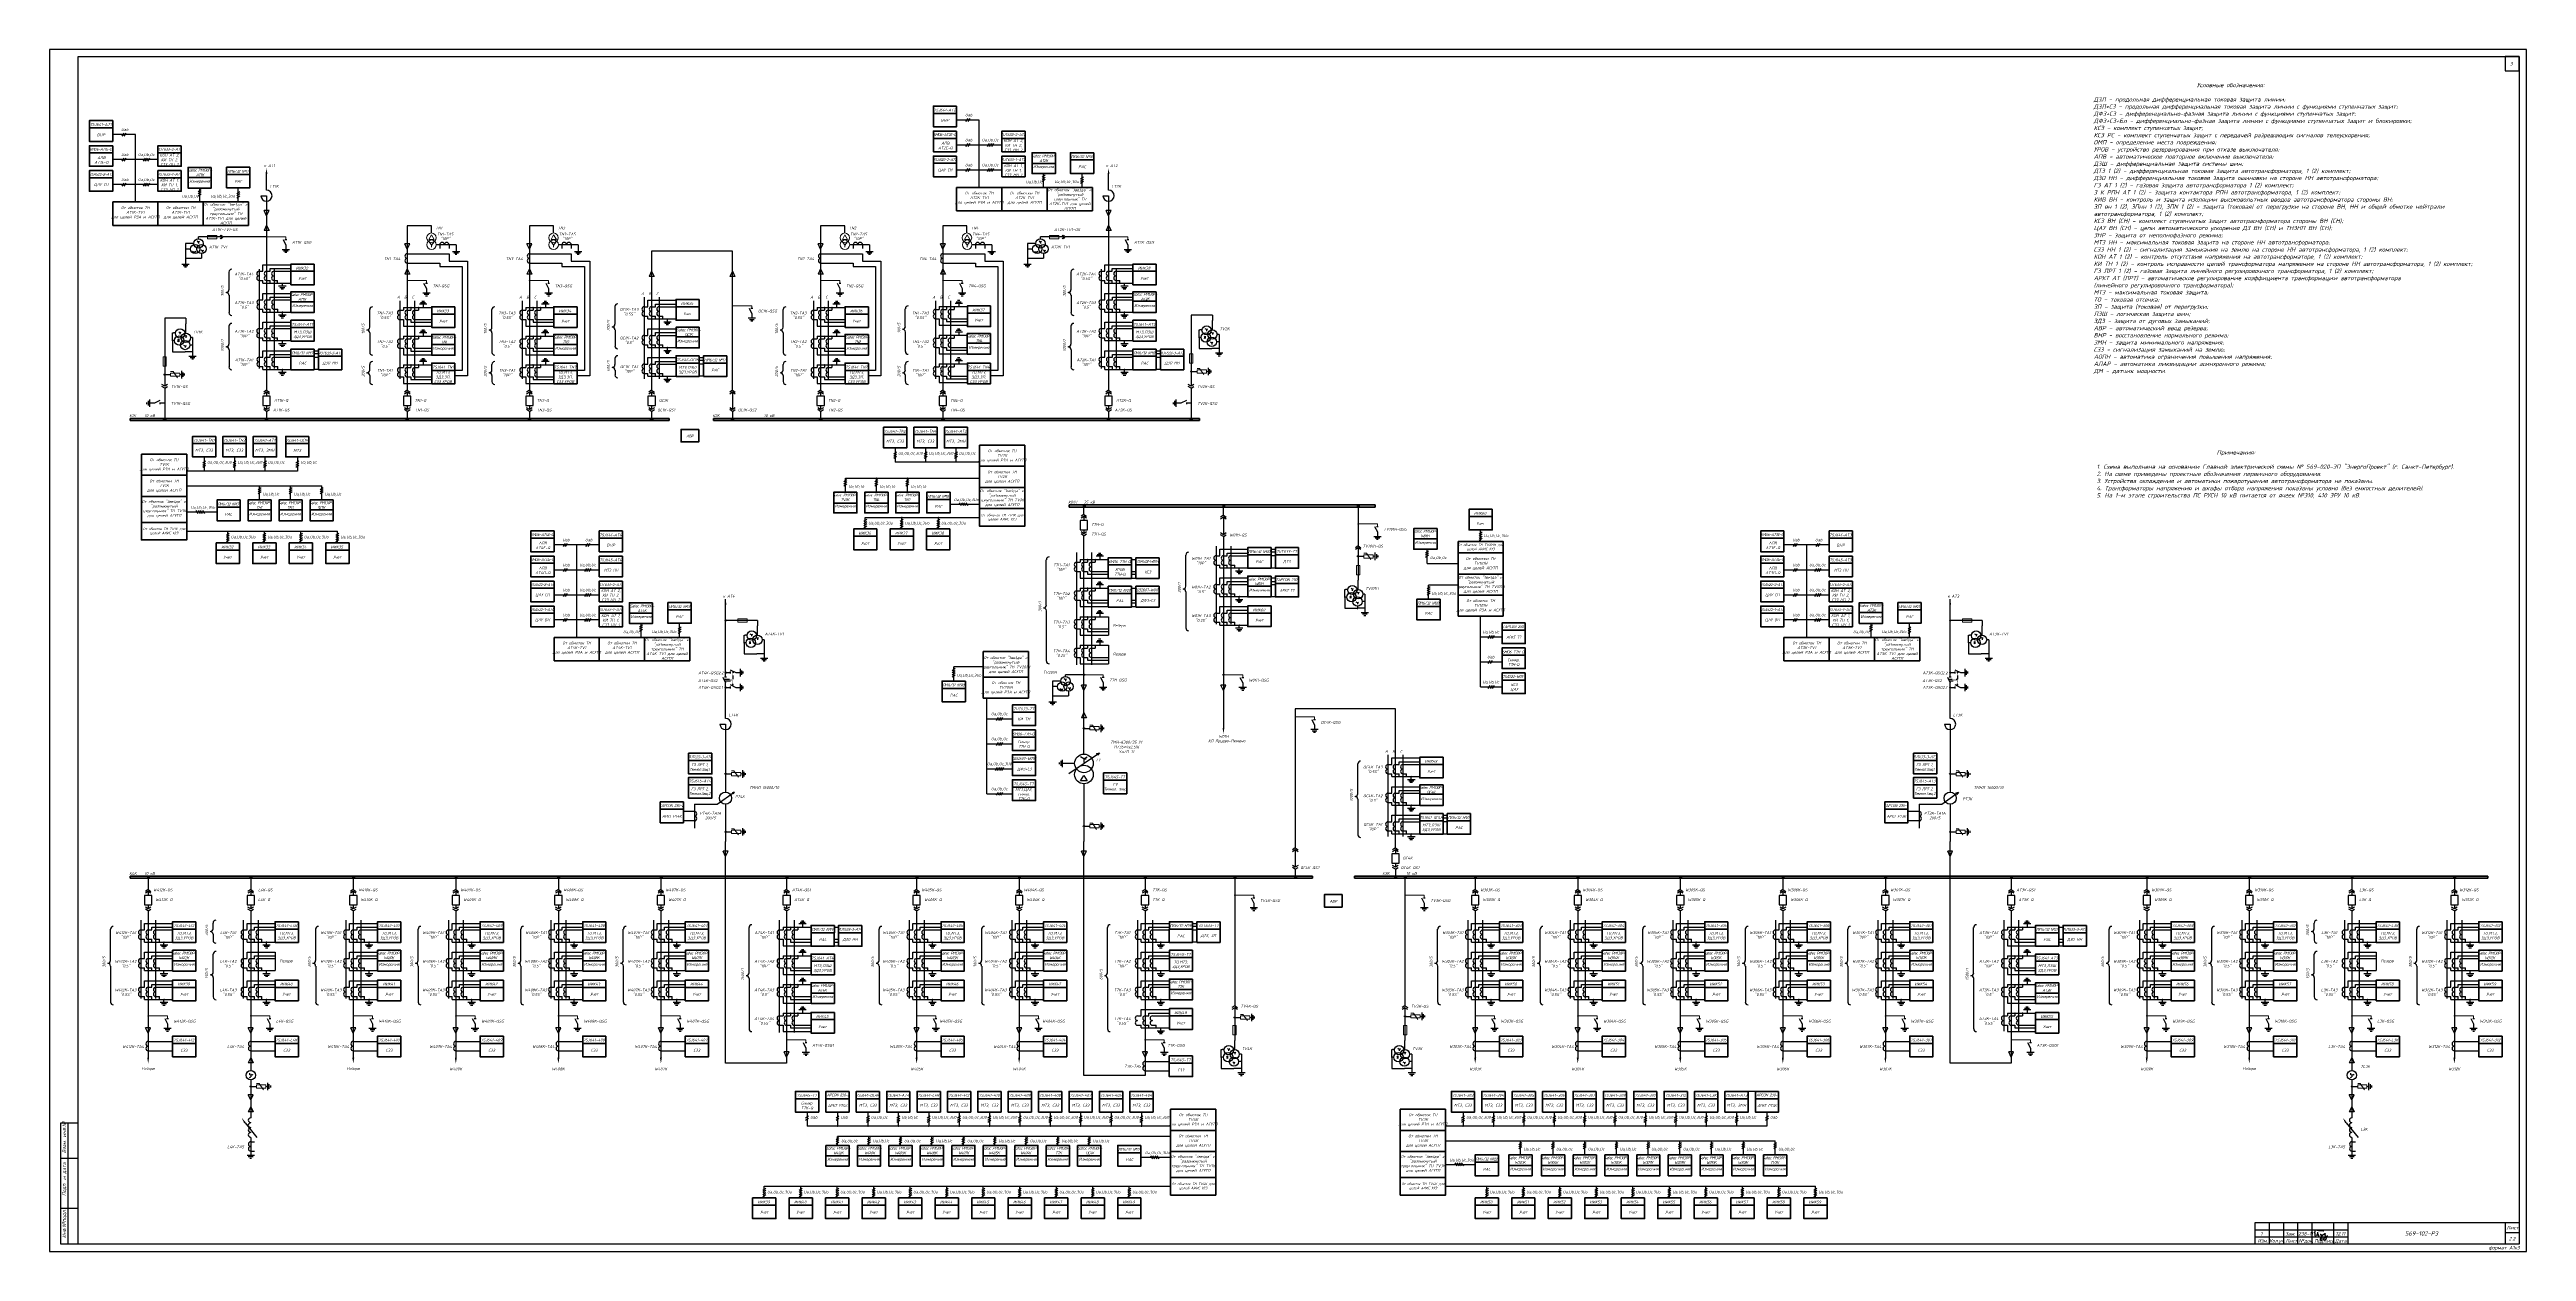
# Model space of a CAD drawing. Header units: millimetres. Extents: x -4534 to -456, y 3875 to 4716.
# Drawn here: x -2188 to -456, y 3875 to 4716 of the extents above; entities that cross this region are included whole.
import ezdxf
from ezdxf.enums import TextEntityAlignment as Align

# ---------------------------------------------------------------- set-up
doc = ezdxf.new("R2010")
doc.units = ezdxf.units.MM
doc.linetypes.add('HIDDEN2', pattern=[0.1875, 0.125, -0.0625])
for name, color, linetype in [('Измерения АСУТП', 80, 'Continuous'), ('Корректировка 1', 5, 'Continuous'), ('пусков-компл', 7, 'Continuous'), ('РАС АСУТП', 50, 'Continuous')]:
    doc.layers.add(name, color=color, linetype=linetype)
doc.styles.add('ГОСТ 2.0', font='isocpeur.ttf', dxfattribs={"oblique": 15, "height": 2})
doc.styles.add('ГОСТ 3.0', font='isocpeur.ttf', dxfattribs={"oblique": 15, "height": 3})
doc.styles.add('гост2.5', font='isocpeur.ttf', dxfattribs={"oblique": 15, "height": 2.5})
doc.styles.add('гост3', font='isocpeur.ttf', dxfattribs={"oblique": 15, "height": 3})

# ---------------------------------------------------------------- blocks, each defined once
blk = doc.blocks.new('point')
at = {"const_width": 0.75}
blk.add_lwpolyline([(-0.375, 0, 1), (0.375, 0, 1)], format="xyb", close=True, dxfattribs=at)
blk = doc.blocks.new('Точка')
h = blk.add_hatch(color=256)
edge = h.paths.add_edge_path()
edge.add_arc((0, 0), 0.691, 0, 360)
blk.add_circle((0, 0), 0.691)
blk = doc.blocks.new('*U60')
for p, q in [((0, 0), (5, 0)), ((11, 3), (5, 0)), ((11, -1), (11, 1)), ((11, 0), (16, 0))]:
    blk.add_line(p, q)
blk = doc.blocks.new('Бузин')
at = {"lineweight": 30}
for points in [[(8.4, 4.1, 0.049376), (8.3, 4.2, 0.079607), (8.3, 4.3, 0.036473), (8.1, 4.3, 0.077465), (8.1, 4.3, 0.011171), (7.9, 4.4, 0.012696), (7.8, 4.4), (7.3, 4.4), (6.8, 4.4), (6.3, 4.4), (5.8, 4.4, -0.028812), (5.6, 4.4, -0.024666), (5.3, 4.4, -0.004686), (5.2, 4.4, 0.005423), (5.1, 4.5, 0.001555), (4.6, 4.6, 0.003842), (4.5, 4.6, 0.002697), (4.3, 4.6, 0.002238), (4.1, 4.7, 0.002857), (4, 4.7, 0.000909), (3.6, 4.7, 0.012695), (3.4, 4.8, -0.016559), (3.3, 4.8, -0.029626), (3.2, 4.8, -0.00993), (3, 4.9, -0.037505), (2.8, 4.9, 0.070326), (2.8, 5, 0.03465), (2.7, 5, 0.014683), (2.5, 5), (2.2, 5), (2, 5, 0.376696), (2, 5, 0.005089), (2, 4.4, 0.000606), (1.9, 3.6, 0.003755), (1.9, 3.5, 0.015513), (1.8, 3.2, 0.014217), (1.8, 2.8, 0.016263), (1.9, 2.7, 0.004333), (1.9, 2.1, 0.017094), (2, 1.3, 0.061989), (2.1, 1.1, 0.025517), (2.1, 1, 0.01213), (2.3, 0.8, 0.010626), (2.4, 0.7, 0.016022), (2.4, 0.6, 0.09299), (2.6, 0.5, 0.08496), (2.8, 0.4, 0.00271), (3, 0.3, 0.002992), (3.1, 0.3, 0.001324), (3.4, 0.3, 0.004769), (3.5, 0.3, 0.032817), (3.5, 0.3, 0.009707), (3.8, 0.3, 0.019), (4, 0.3, 0.016057), (4.2, 0.3, 0.049052), (4.4, 0.4, 0.043), (4.5, 0.4, 0.055865), (4.6, 0.5, 0.052303), (4.7, 0.6, 0.078442), (4.8, 0.8, 0.068047), (4.8, 0.9, 0.038596), (4.8, 1.2, 0.058948), (4.7, 1.3, 0.004316), (4.7, 1.4, 0.002515), (4.6, 1.6, 0.007616), (4.5, 1.7, 0.014131), (4.5, 1.8, 0.19269), (4.4, 1.9, 0.262574), (4.3, 1.9, 0.027672), (4.3, 1.8, -0.016118), (4.1, 1.7, -0.003099), (4, 1.5, -0.010637), (3.9, 1.5, -0.185805), (3.8, 1.4, 0.157624), (3.7, 1.4, 0.022129), (3.6, 1.3, 0.02839), (3.5, 1.3, 0.269362), (3.5, 1.1, -0.357976), (3.4, 1.1, -0.002158), (3.4, 1.1, -0.00345), (3.4, 1.2, -0.006185), (3.5, 1.2, 0.011371), (3.5, 1.3, 0.012996), (3.5, 1.3, -0.006156), (3.6, 1.4, -0.009576), (3.6, 1.5, 0.015667), (3.6, 1.5, 0.026284), (3.6, 1.6, 0.011037), (3.7, 1.7, 0.001239), (3.7, 1.8, -0.001363), (3.8, 1.9, -0.000763), (3.8, 2, -0.000404), (3.9, 2.1, -0.021638), (3.9, 2.3, 0.022085), (4, 2.4, 0.026037), (4, 2.5, 0.009107), (4, 2.6, 0.019947), (4.1, 2.9, 0.047798), (4.1, 3, 0.00416), (4.1, 3.1, -0.001595), (4.1, 3.3, -0.002701), (4.1, 3.4, -0.001735), (4.1, 3.6)], [(5.7, 2.2, -0.001659), (5.8, 2.2, -0.003989), (5.8, 2.1, -0.001642), (5.9, 2, 0.002552), (5.9, 1.9, 0.020962), (6, 1.8, 0.016931), (6, 1.7, 0.041651), (6.1, 1.7, 0.033413), (6.2, 1.6, 0.030046), (6.3, 1.5, 0.03344), (6.4, 1.5, 0.018862), (6.5, 1.5, 0.066629), (6.5, 1.5), (6.7, 1.5), (6.8, 1.5, 0.057511), (6.9, 1.5, 0.045691), (7, 1.5, 0.105093), (7, 1.6, 0.109678), (7.1, 1.6, 0.031962), (7.1, 1.7, 0.036704), (7.1, 1.8, 0.007588), (7.1, 1.9, -0.036026), (7.1, 1.9, -0.931544), (7.1, 1.9, -0.010175), (7.1, 1.8, -0.030479), (7.1, 1.7, -0.006145), (7.1, 1.6, -0.017112), (7, 1.4, 0.022872), (7, 1.3, 0.018999), (7, 1.1, 0.024204), (7, 1, 0.002263), (7, 0.9, 0.002112), (7, 0.8, 0.002407), (7, 0.5, -0.00439), (7, 0.4, -0.004632), (7, 0.3, 0.002535), (7, 0, 0.006527), (7, -0.2, -0.007017), (7, -0.3, -0.014292), (7, -0.5, -0.019538), (7, -0.6, -0.000879), (7, -0.7, -0.000214), (6.9, -1, -0.000362), (6.9, -1.5, -0.011948), (6.9, -1.5, -0.020842), (6.9, -1.5, -0.001128), (6.8, -1.7, -0.000698), (6.8, -1.9, -0.000483), (6.7, -2.1, -0.011018), (6.7, -2.2, -0.011356), (6.7, -2.3, -0.082554), (6.6, -2.3, -0.044647), (6.6, -2.4, -0.075856), (6.5, -2.4, -0.089455), (6.5, -2.4, -0.08779), (6.4, -2.4, -0.072227), (6.3, -2.4, -0.034056), (6.2, -2.3, -0.069492), (6.2, -2.3, -0.020228), (6.2, -2.3, -0.025833), (6.2, -2.2, -0.010733), (6.1, -2.1, 0.013391), (6.1, -2.1, 0.011953), (6.1, -2, -0.014342), (6.1, -2, -0.024371), (6, -1.9, -0.00724), (6, -1.7, -0.010148), (6, -1.6, -0.0245), (6, -1.5, -0.037543), (6, -1.5, -0.015304), (6, -1.3, -0.00661), (6, -1.2, -0.012032), (6, -1.1, -0.016377), (6, -0.9, -0.018739), (6.1, -0.8, -0.001478), (6.1, -0.7, -0.000506), (6.2, -0.5, -0.001831), (6.2, -0.3, -0.004618), (6.3, -0.2, -0.057582), (6.3, -0.1, -0.022338), (6.5, 0.1, -0.015999), (6.6, 0.2, 0.018383), (6.7, 0.4, 0.02237), (6.9, 0.6, -0.023728), (7, 0.8, -0.006541), (7.1, 1, -0.003898), (7.3, 1.1, -0.014877), (7.6, 1.5, -0.023795), (7.8, 1.7, -0.008713), (7.9, 1.8, -0.00855), (8, 1.8, -0.023838), (8.2, 2, 0.025814), (8.4, 2.1, 0.025815), (8.5, 2.2, -0.022829), (8.6, 2.3, -0.0171), (8.7, 2.4, -0.009756), (8.9, 2.5, -0.027641), (9, 2.5, -0.032531), (9.1, 2.6, -0.105089), (9.2, 2.6, -0.256662), (9.2, 2.6, -0.025051), (9.2, 2.6, -0.041154), (9.2, 2.5, -0.014318), (9.2, 2.5, -0.01515), (9.2, 2.5, -0.019139), (9.2, 2.4, -0.034927), (9.2, 2.4, -0.068045), (9.2, 2.4, 0.031903), (9.2, 2.3, 0.02668), (9.1, 2.1, -0.051096), (9.1, 2, -0.005472), (9.1, 2, -0.002216), (9, 1.8, -0.009508), (9, 1.8, 0.021236), (9, 1.7, 0.047898), (9, 1.7, 0.005178), (9, 1.6, 0.011012), (8.9, 1.5, 0.018322), (8.9, 1.4, 0.105243), (9, 1.4, 0.054126), (9, 1.3, 0.042593), (9.1, 1.2, 0.0397), (9.2, 1.1, 0.050058), (9.3, 1, -0.056944), (9.4, 1, -0.020776), (9.5, 0.9, -0.025665), (9.5, 0.8, -0.024925), (9.6, 0.7, -0.040657), (9.7, 0.7, -0.013149), (9.7, 0.6, -0.007641), (9.7, 0.5, -0.012664), (9.8, 0.3, -0.025082), (9.8, 0.2, -0.016198), (9.8, 0.1, -0.008837), (9.9, -0.1, -0.009665), (9.9, -0.2, -0.008647), (9.9, -0.4, -0.026731), (9.9, -0.6, -0.01906), (9.9, -0.8, -0.024454), (9.8, -1, -0.014401), (9.8, -1.2, -0.02749), (9.7, -1.5, -0.053736), (9.6, -1.7, -0.028159), (9.5, -1.7, -0.015762), (9.4, -1.9, -0.020524), (9.3, -2, -0.029248), (9.2, -2, -0.080452), (9.1, -2.1, -0.065274), (9, -2.1, -0.05398), (8.8, -2.1, -0.070626), (8.7, -2.1, -0.020383), (8.6, -2, -0.029309), (8.6, -2, -0.021458), (8.5, -1.9, -0.028494), (8.5, -1.9, -0.036909), (8.4, -1.8, -0.024448), (8.4, -1.7, -0.038325), (8.4, -1.6, -0.024477), (8.3, -1.5, -0.043842), (8.3, -1.3, -0.050527), (8.3, -1.1, -0.025047), (8.4, -1, -0.024023), (8.4, -0.9, -0.037669), (8.5, -0.8, -0.075985), (8.5, -0.7, -0.02701), (8.6, -0.6, 0.024447), (8.7, -0.5, 0.001452), (8.9, -0.4, 0.00125), (9, -0.3, 0.01829), (9.3, 0, -0.047213), (9.5, 0.1, -0.004565), (9.5, 0.1, -0.000907), (9.8, 0.3, -0.000404), (9.9, 0.4, -0.005482), (10, 0.4, -0.029039), (10.1, 0.5, 0.009012), (10.4, 0.7, 0.00039), (10.5, 0.7, -0.000139), (10.6, 0.8, -0.00697), (10.8, 0.9, -0.004553), (11.1, 1)]]:
    blk.add_lwpolyline(points, format="xyb", dxfattribs=at)

msp = doc.modelspace()

# ---------------------------------------------------------------- hatches: boundary and pattern name
at = {"linetype": 'HIDDEN2'}
for points in [[(-2107, 4457.5, 1), (-2108.6, 4457.5, 1)], [(-2035.8, 4457.5, 1), (-2037.3, 4457.5, 1)], [(-1937.4, 4457.5, 1), (-1938.9, 4457.5, 1)], [(-1852, 4457.5, 1), (-1853.5, 4457.5, 1)], [(-1766.5, 4457.5, 1), (-1768.1, 4457.5, 1)], [(-1710, 4457.5, 1), (-1711.5, 4457.5, 1)], [(-1648.3, 4457.5, 1), (-1649.8, 4457.5, 1)], [(-1562.8, 4457.5, 1), (-1564.4, 4457.5, 1)], [(-1447, 4457.5, 1), (-1448.5, 4457.5, 1)], [(-1389.2, 4457.5, 1), (-1390.8, 4457.5, 1)], [(-1464.2, 4397, 1), (-1465.8, 4397, 1)], [(-1366.7, 4397, 1), (-1368.2, 4397, 1)], [(-1272.5, 4397, 1), (-1274, 4397, 1)], [(-2118.6, 4137.2, 1), (-2120.1, 4137.2, 1)], [(-2046.9, 4137.2, 1), (-2048.4, 4137.2, 1)], [(-1975.2, 4137.2, 1), (-1976.7, 4137.2, 1)], [(-1903.5, 4137.2, 1), (-1905, 4137.2, 1)], [(-1831.8, 4137.2, 1), (-1833.3, 4137.2, 1)], [(-1760, 4137.2, 1), (-1761.6, 4137.2, 1)], [(-1672.1, 4137.2, 1), (-1673.6, 4137.2, 1)], [(-1581.2, 4137.2, 1), (-1582.8, 4137.2, 1)], [(-1509.5, 4137.2, 1), (-1511, 4137.2, 1)], [(-1421.5, 4137.2, 1), (-1423.1, 4137.2, 1)], [(-1358.9, 4137.2, 1), (-1360.4, 4137.2, 1)], [(-1316.5, 4137.2, 1), (-1318, 4137.2, 1)], [(-1246.4, 4137.2, 1), (-1248, 4137.2, 1)], [(-1239.7, 4137.2, 1), (-1241.2, 4137.2, 1)], [(-1190.6, 4137.2, 1), (-1192.1, 4137.2, 1)], [(-1118.9, 4137.2, 1), (-1120.4, 4137.2, 1)], [(-1047.2, 4137.2, 1), (-1048.7, 4137.2, 1)], [(-975.5, 4137.2, 1), (-977, 4137.2, 1)], [(-903.8, 4137.2, 1), (-905.3, 4137.2, 1)], [(-815.8, 4137.2, 1), (-817.4, 4137.2, 1)], [(-721.1, 4137.2, 1), (-722.6, 4137.2, 1)], [(-649.4, 4137.2, 1), (-650.9, 4137.2, 1)], [(-577.7, 4137.2, 1), (-579.2, 4137.2, 1)], [(-506, 4137.2, 1), (-507.5, 4137.2, 1)]]:
    msp.add_hatch(color=0, dxfattribs=at).paths.add_polyline_path(points)
for points in [[(-1710.2, 4280.3), (-1710.4, 4280.3), (-1710.5, 4280.3), (-1710.4, 4281.4)], [(-853.9, 4280.3), (-854.1, 4280.3), (-854.3, 4280.3), (-854.1, 4281.4)], [(-1710.4, 4271), (-1710.5, 4272.1), (-1710.4, 4272.1), (-1710.2, 4272.1)], [(-854.1, 4271), (-854.3, 4272.1), (-854.1, 4272.1), (-853.9, 4272.1)], [(-1709.6, 4196.7), (-1710.6, 4195.6), (-1711, 4196.2)]]:
    msp.add_hatch(color=0).paths.add_polyline_path(points)
h = msp.add_hatch(color=0)
h.paths.add_polyline_path([(-1456.1, 4223.5, -0.312627), (-1455.6, 4223.3), (-1454.2, 4224.2)])
h.paths.add_polyline_path([(-1454.2, 4224.2), (-1455.6, 4223.3, -0.317611), (-1455.6, 4222.7)])
h = msp.add_hatch(color=0)
h.paths.add_polyline_path([(-855.3, 4196, -0.312627), (-854.7, 4195.8), (-853.4, 4196.7)])
h.paths.add_polyline_path([(-853.4, 4196.7), (-854.7, 4195.8, -0.317611), (-854.7, 4195.2)])

# ---------------------------------------------------------------- linework, layer by layer
at = {"color": 0, "lineweight": 30}
for p, q in [((-2168.3, 3880.4), (-2168.3, 4711.4)), ((-2168.3, 4711.4), (-461.3, 4711.4)), ((-461.3, 4711.4), (-461.3, 3880.4)), ((-2180.3, 3880.4), (-2180.3, 3965.4)), ((-2180.3, 3965.4), (-2168.3, 3965.4)), ((-2175.3, 3880.4), (-2175.3, 3965.4)), ((-2168.3, 3940.4), (-2180.3, 3940.4)), ((-2168.3, 3905.4), (-2180.3, 3905.4)), ((-2168.3, 3880.4), (-2180.3, 3880.4)), ((-461.3, 3880.4), (-2168.3, 3880.4)), ((-646.3, 3895.4), (-646.3, 3880.4)), ((-461.3, 3895.4), (-646.3, 3895.4)), ((-581.3, 3890.4), (-646.3, 3890.4)), ((-581.3, 3885.4), (-646.3, 3885.4)), ((-636.3, 3895.4), (-636.3, 3880.4)), ((-626.3, 3895.4), (-626.3, 3880.4)), ((-616.3, 3895.4), (-616.3, 3880.4)), ((-606.3, 3895.4), (-606.3, 3880.4)), ((-591.3, 3895.4), (-591.3, 3880.4)), ((-581.3, 3895.4), (-581.3, 3880.4)), ((-471.3, 3895.4), (-471.3, 3880.4)), ((-461.3, 3888.4), (-471.3, 3888.4))]:
    msp.add_line(p, q, dxfattribs=at)
at = {"color": 0}
for p, q in [((-1538.2, 4667), (-1554, 4667)), ((-1547.5, 4666), (-1546, 4668.1)), ((-1546, 4666), (-1544.5, 4668.1)), ((-1538.2, 4619.8), (-1538.2, 4667)), ((-2128.3, 4656.9), (-2144.1, 4656.9)), ((-2137.6, 4655.8), (-2136.2, 4657.9)), ((-2136.1, 4655.8), (-2134.7, 4657.9)), ((-2128.3, 4609.7), (-2128.3, 4656.9)), ((-1538.2, 4649.5), (-1554, 4649.5)), ((-1547.5, 4648.5), (-1546, 4650.6)), ((-1546, 4648.5), (-1544.5, 4650.6)), ((-1522.3, 4649.5), (-1538.2, 4649.5)), ((-1532.5, 4648.5), (-1531, 4650.6)), ((-1531, 4648.5), (-1529.5, 4650.6)), ((-1529.5, 4648.5), (-1528, 4650.6)), ((-2128.3, 4639.4), (-2144.1, 4639.4)), ((-2137.6, 4638.3), (-2136.2, 4640.4)), ((-2136.1, 4638.3), (-2134.7, 4640.4)), ((-2112.5, 4639.4), (-2128.3, 4639.4)), ((-2122.6, 4638.3), (-2121.2, 4640.4)), ((-2121.1, 4638.3), (-2119.7, 4640.4)), ((-2119.6, 4638.3), (-2118.2, 4640.4)), ((-2036.6, 4618), (-2036.6, 4629.2)), ((-1538.2, 4632), (-1554, 4632)), ((-1547.5, 4631), (-1546, 4633.1)), ((-1546, 4631), (-1544.5, 4633.1)), ((-1522.3, 4632), (-1538.2, 4632)), ((-1532.5, 4631), (-1531, 4633.1)), ((-1531, 4631), (-1529.5, 4633.1)), ((-1529.5, 4631), (-1528, 4633.1)), ((-1447.8, 4618), (-1447.8, 4629.2)), ((-2128.3, 4621.9), (-2144.1, 4621.9)), ((-2137.6, 4620.8), (-2136.2, 4622.9)), ((-2136.1, 4620.8), (-2134.7, 4622.9)), ((-2112.5, 4621.9), (-2128.3, 4621.9)), ((-2122.6, 4620.8), (-2121.2, 4622.9)), ((-2121.1, 4620.8), (-2119.7, 4622.9)), ((-2119.6, 4620.8), (-2118.2, 4622.9)), ((-2040.5, 4614.1), (-2036.6, 4614.1)), ((-2036.6, 4614.1), (-2036.6, 4600.1)), ((-1451.7, 4614.1), (-1447.8, 4614.1)), ((-1447.8, 4614.1), (-1447.8, 4600.1)), ((-2036.6, 4600.1), (-2038.3, 4603.8)), ((-2034.8, 4603.8), (-2038.3, 4603.8)), ((-2036.6, 4593.4), (-2038.3, 4589.7)), ((-2036.6, 4600.1), (-2034.8, 4603.8)), ((-2036.6, 4600.1), (-2036.6, 4589.7)), ((-2036.6, 4593.4), (-2034.8, 4589.7)), ((-1938.2, 4592.9), (-1938.2, 4576.8)), ((-1921.3, 4592.9), (-1938.2, 4592.9)), ((-1921.3, 4588), (-1921.3, 4592.9)), ((-1852.7, 4592.9), (-1852.7, 4576.8)), ((-1835.9, 4592.9), (-1852.7, 4592.9)), ((-1835.9, 4588), (-1835.9, 4592.9)), ((-1649.1, 4592.9), (-1649.1, 4576.8)), ((-1632.2, 4592.9), (-1649.1, 4592.9)), ((-1632.2, 4588), (-1632.2, 4592.9)), ((-1563.6, 4592.9), (-1563.6, 4576.8)), ((-1546.8, 4592.9), (-1563.6, 4592.9)), ((-1546.8, 4588), (-1546.8, 4592.9)), ((-1447.8, 4600.1), (-1449.5, 4603.8)), ((-1446, 4603.8), (-1449.5, 4603.8)), ((-1447.8, 4593.4), (-1449.5, 4589.7)), ((-1447.8, 4600.1), (-1446, 4603.8)), ((-1447.8, 4600.1), (-1447.8, 4589.7)), ((-1447.8, 4593.4), (-1446, 4589.7)), ((-2087.5, 4580.7), (-2093.2, 4580.7)), ((-2093.2, 4580.7), (-2093.2, 4566.3)), ((-2089.8, 4576.8), (-2093.2, 4576.8)), ((-2088, 4574.6), (-2087.6, 4575.4)), ((-2086.3, 4574.6), (-2088, 4574.6)), ((-2086.7, 4575.4), (-2086.3, 4574.6)), ((-2084.2, 4581.7), (-2085.1, 4582.2)), ((-2084.2, 4581.7), (-2084.9, 4581.7)), ((-2067.8, 4585.2), (-2084.2, 4585.2)), ((-2084.2, 4583.9), (-2084.2, 4585.2)), ((-2084.2, 4581.7), (-2083.4, 4582.2)), ((-2084.2, 4581.7), (-2084.2, 4580.7)), ((-2081.3, 4575.6), (-2082.2, 4576.1)), ((-2081.3, 4575.6), (-2082, 4575.6)), ((-2082, 4573.5), (-2082, 4570.3)), ((-2081.3, 4575.6), (-2080.5, 4576.1)), ((-2081.3, 4575.6), (-2081.3, 4574.6)), ((-2036.6, 4585.2), (-2066.9, 4585.2)), ((-2034.8, 4589.7), (-2038.3, 4589.7)), ((-2036.6, 4589.7), (-2036.6, 4478)), ((-2025, 4583.4), (-2023.1, 4579.5)), ((-2023.7, 4583.4), (-2022.4, 4583.4)), ((-2023.1, 4579.5), (-2023.1, 4576.3)), ((-1938.2, 4576.8), (-1939.9, 4580.5)), ((-1936.4, 4580.5), (-1939.9, 4580.5)), ((-1938.2, 4576.8), (-1936.4, 4580.5)), ((-1938.2, 4576.8), (-1938.2, 4559.3)), ((-1938.2, 4573.5), (-1935.6, 4573.5)), ((-1935.6, 4573.5), (-1908.9, 4573.5)), ((-1920.5, 4579.8), (-1921.2, 4579.8)), ((-1915.4, 4579.8), (-1915.4, 4577.2)), ((-1908.9, 4579.8), (-1908.9, 4577.2)), ((-1908.9, 4573.5), (-1908.9, 4568.4)), ((-1904, 4579.8), (-1904, 4574.9)), ((-1852.7, 4576.8), (-1854.5, 4580.5)), ((-1851, 4580.5), (-1854.5, 4580.5)), ((-1852.7, 4576.8), (-1851, 4580.5)), ((-1852.7, 4576.8), (-1852.7, 4559.3)), ((-1852.7, 4573.5), (-1850.1, 4573.5)), ((-1850.1, 4573.5), (-1823.5, 4573.5)), ((-1835.1, 4579.8), (-1835.8, 4579.8)), ((-1830, 4579.8), (-1830, 4577.2)), ((-1823.5, 4579.8), (-1823.5, 4577.2)), ((-1823.5, 4573.5), (-1823.5, 4568.4)), ((-1818.6, 4579.8), (-1818.6, 4574.9)), ((-1767.3, 4575.3), (-1767.3, 4559.2)), ((-1750.5, 4575.3), (-1767.3, 4575.3)), ((-1710.7, 4575.3), (-1767.3, 4575.3)), ((-1710.7, 4478), (-1710.7, 4575.3)), ((-1649.1, 4576.8), (-1650.8, 4580.5)), ((-1647.3, 4580.5), (-1650.8, 4580.5)), ((-1649.1, 4576.8), (-1647.3, 4580.5)), ((-1649.1, 4576.8), (-1649.1, 4559.3)), ((-1649.1, 4573.5), (-1646.5, 4573.5)), ((-1646.5, 4573.5), (-1619.8, 4573.5)), ((-1631.4, 4579.8), (-1632.1, 4579.8)), ((-1626.3, 4579.8), (-1626.3, 4577.2)), ((-1619.8, 4579.8), (-1619.8, 4577.2)), ((-1619.8, 4573.5), (-1619.8, 4568.4)), ((-1614.9, 4579.8), (-1614.9, 4574.9)), ((-1563.6, 4576.8), (-1565.4, 4580.5)), ((-1561.9, 4580.5), (-1565.4, 4580.5)), ((-1563.6, 4576.8), (-1561.9, 4580.5)), ((-1563.6, 4576.8), (-1563.6, 4559.3)), ((-1563.6, 4573.5), (-1561, 4573.5)), ((-1561, 4573.5), (-1534.4, 4573.5)), ((-1546, 4579.8), (-1546.6, 4579.8)), ((-1540.9, 4579.8), (-1540.9, 4577.2)), ((-1534.4, 4579.8), (-1534.4, 4577.2)), ((-1534.4, 4573.5), (-1534.4, 4568.4)), ((-1529.5, 4579.8), (-1529.5, 4574.9)), ((-1498.7, 4580.7), (-1504.4, 4580.7)), ((-1504.4, 4580.7), (-1504.4, 4566.3)), ((-1501, 4576.8), (-1504.4, 4576.8)), ((-1499.2, 4574.6), (-1498.8, 4575.4)), ((-1497.5, 4574.6), (-1499.2, 4574.6)), ((-1497.9, 4575.4), (-1497.5, 4574.6)), ((-1495.4, 4581.7), (-1496.3, 4582.2)), ((-1495.4, 4581.7), (-1496.1, 4581.7)), ((-1479, 4585.2), (-1495.4, 4585.2)), ((-1495.4, 4583.9), (-1495.4, 4585.2)), ((-1495.4, 4581.7), (-1494.6, 4582.2)), ((-1495.4, 4581.7), (-1495.4, 4580.7)), ((-1492.5, 4575.6), (-1493.3, 4576.1)), ((-1492.5, 4575.6), (-1493.2, 4575.6)), ((-1493.2, 4573.5), (-1493.2, 4570.3)), ((-1492.5, 4575.6), (-1491.7, 4576.1)), ((-1492.5, 4575.6), (-1492.5, 4574.6)), ((-1447.8, 4585.2), (-1478.1, 4585.2)), ((-1446, 4589.7), (-1449.5, 4589.7)), ((-1447.8, 4589.7), (-1447.8, 4478)), ((-1436.2, 4583.4), (-1434.3, 4579.5)), ((-1434.9, 4583.4), (-1433.6, 4583.4)), ((-1434.3, 4579.5), (-1434.3, 4576.3)), ((-2093.2, 4570.3), (-2082, 4570.3)), ((-2041.8, 4561.2), (-2039.2, 4561.2)), ((-2039.2, 4561.2), (-2039.2, 4565.8)), ((-2039.2, 4565.8), (-2019.5, 4565.8)), ((-2036.6, 4561.2), (-2034, 4561.2)), ((-2034, 4561.2), (-2034, 4563.2)), ((-2031.4, 4561.2), (-2019.5, 4561.2)), ((-1938.2, 4563), (-1939.9, 4559.3)), ((-1936.4, 4559.3), (-1939.9, 4559.3)), ((-1938.2, 4567), (-1935.6, 4567)), ((-1938.2, 4563), (-1936.4, 4559.3)), ((-1938.2, 4559.3), (-1938.2, 4478)), ((-1935.6, 4567), (-1915.4, 4567)), ((-1915.4, 4567), (-1915.4, 4564.5)), ((-1915.4, 4564.5), (-1899.8, 4564.5)), ((-1908.9, 4568.4), (-1896.1, 4568.4)), ((-1899.8, 4564.5), (-1899.8, 4491.7)), ((-1896.1, 4568.4), (-1896.1, 4488)), ((-1852.7, 4563), (-1854.5, 4559.3)), ((-1851, 4559.3), (-1854.5, 4559.3)), ((-1852.7, 4567), (-1850.1, 4567)), ((-1852.7, 4563), (-1851, 4559.3)), ((-1852.7, 4559.3), (-1852.7, 4478)), ((-1850.1, 4567), (-1830, 4567)), ((-1830, 4567), (-1830, 4564.5)), ((-1830, 4564.5), (-1814.3, 4564.5)), ((-1823.5, 4568.4), (-1810.6, 4568.4)), ((-1814.3, 4564.5), (-1814.3, 4491.7)), ((-1810.6, 4568.4), (-1810.6, 4488)), ((-1767.3, 4561.3), (-1769, 4557.6)), ((-1765.6, 4557.6), (-1769, 4557.6)), ((-1767.3, 4561.3), (-1765.6, 4557.6)), ((-1767.3, 4559.2), (-1767.3, 4541.7)), ((-1710.7, 4561.3), (-1712.5, 4557.6)), ((-1709, 4557.6), (-1712.5, 4557.6)), ((-1710.7, 4561.3), (-1709, 4557.6)), ((-1649.1, 4563), (-1650.8, 4559.3)), ((-1647.3, 4559.3), (-1650.8, 4559.3)), ((-1649.1, 4567), (-1646.5, 4567)), ((-1649.1, 4563), (-1647.3, 4559.3)), ((-1649.1, 4559.3), (-1649.1, 4478)), ((-1646.5, 4567), (-1626.3, 4567)), ((-1626.3, 4567), (-1626.3, 4564.5)), ((-1626.3, 4564.5), (-1610.7, 4564.5)), ((-1619.8, 4568.4), (-1607, 4568.4)), ((-1610.7, 4564.5), (-1610.7, 4491.7)), ((-1607, 4568.4), (-1607, 4488)), ((-1563.6, 4563), (-1565.4, 4559.3)), ((-1561.9, 4559.3), (-1565.4, 4559.3)), ((-1563.6, 4567), (-1561, 4567)), ((-1563.6, 4563), (-1561.9, 4559.3)), ((-1563.6, 4559.3), (-1563.6, 4478)), ((-1561, 4567), (-1540.9, 4567)), ((-1540.9, 4567), (-1540.9, 4564.5)), ((-1540.9, 4564.5), (-1525.2, 4564.5)), ((-1534.4, 4568.4), (-1521.5, 4568.4)), ((-1525.2, 4564.5), (-1525.2, 4491.7)), ((-1521.5, 4568.4), (-1521.5, 4488)), ((-1504.4, 4570.3), (-1493.2, 4570.3)), ((-1452.9, 4561.2), (-1450.3, 4561.2)), ((-1450.3, 4561.2), (-1450.3, 4565.8)), ((-1450.3, 4565.8), (-1430.7, 4565.8)), ((-1447.8, 4561.2), (-1445.2, 4561.2)), ((-1445.2, 4561.2), (-1445.2, 4563.2)), ((-1442.5, 4561.2), (-1430.7, 4561.2)), ((-2041.8, 4554.7), (-2039.2, 4554.7)), ((-2041.7, 4541.2), (-2039.1, 4541.2)), ((-2039.1, 4541.2), (-2039.1, 4545.7)), ((-2039.1, 4545.7), (-2019.5, 4545.7)), ((-2036.6, 4554.7), (-2034, 4554.7)), ((-2036.6, 4541.2), (-2034, 4541.2)), ((-2034, 4541.2), (-2034, 4543.1)), ((-2031.4, 4554.7), (-2028.8, 4554.7)), ((-2031.3, 4541.2), (-2019.5, 4541.2)), ((-2025.5, 4550.7), (-2025.5, 4552.8)), ((-1927.1, 4538.1), (-1927.1, 4535.9)), ((-1926.7, 4553), (-1924.7, 4549.1)), ((-1925.4, 4553), (-1924.1, 4553)), ((-1924.7, 4549.1), (-1924.7, 4545.8)), ((-1841.6, 4538.1), (-1841.6, 4535.9)), ((-1841.2, 4553), (-1839.3, 4549.1)), ((-1839.9, 4553), (-1838.6, 4553)), ((-1839.3, 4549.1), (-1839.3, 4545.8)), ((-1769.9, 4536.4), (-1769.9, 4540.9)), ((-1769.9, 4540.9), (-1750.2, 4540.9)), ((-1767.3, 4541.7), (-1767.3, 4478)), ((-1764.7, 4536.4), (-1764.7, 4538.3)), ((-1638, 4538.1), (-1638, 4535.9)), ((-1637.5, 4553), (-1635.6, 4549.1)), ((-1636.2, 4553), (-1634.9, 4553)), ((-1635.6, 4549.1), (-1635.6, 4545.8)), ((-1552.5, 4538.7), (-1552.5, 4536.5)), ((-1552.1, 4553), (-1550.2, 4549.1)), ((-1550.8, 4553), (-1549.5, 4553)), ((-1550.2, 4549.1), (-1550.2, 4545.8)), ((-1452.9, 4554.7), (-1450.3, 4554.7)), ((-1452.9, 4541.2), (-1450.3, 4541.2)), ((-1450.3, 4541.2), (-1450.3, 4545.7)), ((-1450.3, 4545.7), (-1430.7, 4545.7)), ((-1447.8, 4554.7), (-1445.2, 4554.7)), ((-1447.7, 4541.2), (-1445.1, 4541.2)), ((-1445.1, 4541.2), (-1445.1, 4543.1)), ((-1442.5, 4554.7), (-1439.9, 4554.7)), ((-1442.5, 4541.2), (-1430.7, 4541.2)), ((-1436.7, 4550.7), (-1436.7, 4552.8)), ((-2093, 4528.3), (-2107.8, 4528.3)), ((-2107.8, 4528.3), (-2107.8, 4480.8)), ((-2093, 4518), (-2093, 4524.5)), ((-2041.8, 4521.1), (-2039.2, 4521.1)), ((-2041.7, 4534.7), (-2039.1, 4534.7)), ((-2039.2, 4521.1), (-2039.2, 4525.7)), ((-2039.2, 4525.7), (-2019.5, 4525.7)), ((-2036.6, 4534.7), (-2034, 4534.7)), ((-2036.6, 4521.1), (-2034, 4521.1)), ((-2034, 4521.1), (-2034, 4523.1)), ((-2031.4, 4521.1), (-2019.5, 4521.1)), ((-2031.3, 4534.7), (-2028.7, 4534.7)), ((-2025.5, 4530.5), (-2025.5, 4532.7)), ((-1943.4, 4533.9), (-1940.8, 4533.9)), ((-1943.4, 4527.4), (-1940.8, 4527.4)), ((-1940.8, 4527.4), (-1940.8, 4522.9)), ((-1940.8, 4522.9), (-1921.1, 4522.9)), ((-1938.2, 4533.9), (-1935.6, 4533.9)), ((-1938.2, 4527.4), (-1935.6, 4527.4)), ((-1935.6, 4527.4), (-1935.6, 4525.5)), ((-1933, 4533.9), (-1930.4, 4533.9)), ((-1933, 4527.4), (-1921.1, 4527.4)), ((-1857.9, 4533.9), (-1855.3, 4533.9)), ((-1857.9, 4527.4), (-1855.3, 4527.4)), ((-1855.3, 4527.4), (-1855.3, 4522.9)), ((-1855.3, 4522.9), (-1835.7, 4522.9)), ((-1852.7, 4533.9), (-1850.1, 4533.9)), ((-1852.7, 4527.4), (-1850.1, 4527.4)), ((-1850.1, 4527.4), (-1850.1, 4525.5)), ((-1847.5, 4533.9), (-1844.9, 4533.9)), ((-1847.5, 4527.4), (-1835.7, 4527.4)), ((-1772.5, 4536.4), (-1769.9, 4536.4)), ((-1772.5, 4529.9), (-1769.9, 4529.9)), ((-1769.9, 4516.3), (-1769.9, 4520.9)), ((-1769.9, 4520.9), (-1750.2, 4520.9)), ((-1767.3, 4536.4), (-1764.7, 4536.4)), ((-1767.3, 4529.9), (-1764.7, 4529.9)), ((-1762.1, 4536.4), (-1750.2, 4536.4)), ((-1762.1, 4529.9), (-1759.5, 4529.9)), ((-1756.2, 4525.7), (-1756.2, 4527.9)), ((-1699.2, 4535.4), (-1697.3, 4531.5)), ((-1697.9, 4535.4), (-1696.6, 4535.4)), ((-1697.3, 4531.5), (-1697.3, 4528.3)), ((-1654.2, 4533.9), (-1651.6, 4533.9)), ((-1654.2, 4527.4), (-1651.6, 4527.4)), ((-1651.6, 4527.4), (-1651.6, 4522.9)), ((-1651.6, 4522.9), (-1632, 4522.9)), ((-1649, 4533.9), (-1646.4, 4533.9)), ((-1649, 4527.4), (-1646.4, 4527.4)), ((-1646.4, 4527.4), (-1646.4, 4525.5)), ((-1643.8, 4533.9), (-1641.2, 4533.9)), ((-1643.8, 4527.4), (-1632, 4527.4)), ((-1568.8, 4534.5), (-1566.2, 4534.5)), ((-1568.8, 4528), (-1566.2, 4528)), ((-1566.2, 4528), (-1566.2, 4523.5)), ((-1566.2, 4523.5), (-1546.5, 4523.5)), ((-1563.6, 4534.5), (-1561, 4534.5)), ((-1563.6, 4528), (-1561, 4528)), ((-1561, 4528), (-1561, 4526.1)), ((-1558.4, 4534.5), (-1555.8, 4534.5)), ((-1558.4, 4528), (-1546.5, 4528)), ((-1452.9, 4534.7), (-1450.3, 4534.7)), ((-1452.9, 4521.1), (-1450.3, 4521.1)), ((-1450.3, 4521.1), (-1450.3, 4525.7)), ((-1450.3, 4525.7), (-1430.7, 4525.7)), ((-1447.8, 4521.1), (-1445.2, 4521.1)), ((-1447.7, 4534.7), (-1445.1, 4534.7)), ((-1445.2, 4521.1), (-1445.2, 4523.1)), ((-1442.5, 4534.7), (-1439.9, 4534.7)), ((-1442.5, 4521.1), (-1430.7, 4521.1)), ((-1436.7, 4530.5), (-1436.7, 4532.7)), ((-1375.2, 4530.5), (-1390, 4530.5)), ((-1390, 4530.5), (-1390, 4480.8)), ((-1379.3, 4520.4), (-1380.2, 4520.9)), ((-1379.3, 4520.4), (-1378.5, 4520.9)), ((-1375.2, 4520.2), (-1375.2, 4526.7)), ((-2102.3, 4512.6), (-2102.3, 4518.1)), ((-2102.3, 4518.1), (-2101.7, 4518.1)), ((-2102.3, 4512.7), (-2102.3, 4504.9)), ((-2102.3, 4504.9), (-2093.5, 4504.9)), ((-2098.8, 4513.1), (-2098, 4513.6)), ((-2098, 4511.9), (-2098.8, 4512.3)), ((-2097.1, 4518.2), (-2098, 4518.7)), ((-2098, 4513.6), (-2098, 4511.9)), ((-2097.1, 4518.2), (-2096.3, 4518.7)), ((-2097.1, 4518.2), (-2097.1, 4517.2)), ((-2096.5, 4518.2), (-2097.1, 4518.2)), ((-2093.5, 4508.8), (-2094.3, 4509.3)), ((-2093, 4515.7), (-2093.8, 4516.2)), ((-2093.5, 4508.8), (-2092.6, 4509.3)), ((-2093.5, 4508.8), (-2093.5, 4507.8)), ((-2092.8, 4508.8), (-2093.5, 4508.8)), ((-2088.3, 4504.9), (-2093.5, 4504.9)), ((-2093, 4515.7), (-2092.2, 4516.2)), ((-2093, 4515.7), (-2093, 4514.7)), ((-2092.4, 4515.7), (-2093, 4515.7)), ((-2088.3, 4514.8), (-2088.3, 4504.9)), ((-2088.3, 4504.9), (-2088.3, 4501.7)), ((-2041.8, 4514.6), (-2039.2, 4514.6)), ((-2039.1, 4501.1), (-2039.1, 4505.6)), ((-2039.1, 4505.6), (-2019.5, 4505.6)), ((-2036.6, 4514.6), (-2034, 4514.6)), ((-2031.4, 4514.6), (-2028.8, 4514.6)), ((-2025.5, 4510.4), (-2025.5, 4512.7)), ((-1943.4, 4513.9), (-1940.8, 4513.9)), ((-1943.4, 4507.4), (-1940.8, 4507.4)), ((-1940.8, 4507.4), (-1940.8, 4502.8)), ((-1938.2, 4513.9), (-1935.6, 4513.9)), ((-1938.2, 4507.4), (-1935.6, 4507.4)), ((-1935.6, 4507.4), (-1935.6, 4505.4)), ((-1933, 4513.9), (-1930.4, 4513.9)), ((-1933, 4507.4), (-1921.1, 4507.4)), ((-1927.1, 4518.1), (-1927.1, 4515.8)), ((-1857.9, 4513.9), (-1855.3, 4513.9)), ((-1857.9, 4507.4), (-1855.3, 4507.4)), ((-1855.3, 4507.4), (-1855.3, 4502.8)), ((-1852.7, 4513.9), (-1850.1, 4513.9)), ((-1852.7, 4507.4), (-1850.1, 4507.4)), ((-1850.1, 4507.4), (-1850.1, 4505.4)), ((-1847.5, 4513.9), (-1844.9, 4513.9)), ((-1847.5, 4507.4), (-1835.7, 4507.4)), ((-1841.7, 4518.1), (-1841.7, 4515.8)), ((-1772.5, 4516.3), (-1769.9, 4516.3)), ((-1772.5, 4509.8), (-1769.9, 4509.8)), ((-1767.3, 4516.3), (-1764.7, 4516.3)), ((-1767.3, 4509.8), (-1764.7, 4509.8)), ((-1767.3, 4507.9), (-1767.3, 4500.8)), ((-1764.7, 4516.3), (-1764.7, 4518.3)), ((-1762.1, 4516.3), (-1750.2, 4516.3)), ((-1762.1, 4509.8), (-1759.5, 4509.8)), ((-1756.2, 4505.6), (-1756.2, 4507.9)), ((-1654.2, 4513.9), (-1651.6, 4513.9)), ((-1654.2, 4507.4), (-1651.6, 4507.4)), ((-1651.6, 4507.4), (-1651.6, 4502.8)), ((-1649.1, 4513.9), (-1646.5, 4513.9)), ((-1649.1, 4507.4), (-1646.5, 4507.4)), ((-1646.5, 4507.4), (-1646.5, 4505.4)), ((-1643.8, 4513.9), (-1641.2, 4513.9)), ((-1643.8, 4507.4), (-1632, 4507.4)), ((-1638, 4518.1), (-1638, 4515.8)), ((-1568.8, 4514.5), (-1566.2, 4514.5)), ((-1568.8, 4508), (-1566.2, 4508)), ((-1566.2, 4508), (-1566.2, 4503.4)), ((-1566.2, 4503.4), (-1546.5, 4503.4)), ((-1563.6, 4514.5), (-1561, 4514.5)), ((-1563.6, 4508), (-1561, 4508)), ((-1561, 4508), (-1561, 4506.1)), ((-1558.4, 4514.5), (-1555.8, 4514.5)), ((-1558.4, 4508), (-1546.5, 4508)), ((-1552.5, 4518.7), (-1552.5, 4516.4)), ((-1452.9, 4514.6), (-1450.3, 4514.6)), ((-1450.3, 4501.1), (-1450.3, 4505.6)), ((-1450.3, 4505.6), (-1430.7, 4505.6)), ((-1447.8, 4514.6), (-1445.2, 4514.6)), ((-1442.5, 4514.6), (-1439.9, 4514.6)), ((-1436.7, 4510.4), (-1436.7, 4512.7)), ((-1384.5, 4514.9), (-1384.5, 4520.3)), ((-1384.5, 4520.3), (-1383.9, 4520.3)), ((-1384.5, 4514.9), (-1384.5, 4507.1)), ((-1384.5, 4507.1), (-1375.6, 4507.1)), ((-1381, 4515.3), (-1380.2, 4515.8)), ((-1380.2, 4514.1), (-1381, 4514.5)), ((-1380.2, 4515.8), (-1380.2, 4514.1)), ((-1379.3, 4520.4), (-1379.3, 4519.4)), ((-1378.7, 4520.4), (-1379.3, 4520.4)), ((-1375.6, 4511), (-1376.5, 4511.5)), ((-1375.2, 4517.9), (-1376, 4518.4)), ((-1375.6, 4511), (-1374.8, 4511.5)), ((-1375.6, 4511), (-1375.6, 4510)), ((-1375, 4511), (-1375.6, 4511)), ((-1370.5, 4507.1), (-1375.6, 4507.1)), ((-1375.2, 4517.9), (-1374.4, 4518.4)), ((-1375.2, 4517.9), (-1375.2, 4517)), ((-1374.5, 4517.9), (-1375.2, 4517.9)), ((-1370.5, 4517), (-1370.5, 4507.1)), ((-1370.5, 4507.1), (-1370.5, 4503.9)), ((-2107.8, 4488.9), (-2103.7, 4488.9)), ((-2041.7, 4501.1), (-2039.1, 4501.1)), ((-2041.7, 4494.6), (-2039.1, 4494.6)), ((-2036.6, 4501.1), (-2034, 4501.1)), ((-2036.6, 4494.6), (-2034, 4494.6)), ((-2034, 4501.1), (-2034, 4503)), ((-2031.3, 4501.1), (-2019.5, 4501.1)), ((-2031.3, 4494.6), (-2028.7, 4494.6)), ((-2025.5, 4490.4), (-2025.5, 4492.6)), ((-2003.2, 4501.2), (-2000.2, 4501.2)), ((-2003.2, 4492.7), (-2000.2, 4492.7)), ((-1943.4, 4493.8), (-1940.8, 4493.8)), ((-1943.4, 4487.3), (-1940.8, 4487.3)), ((-1940.8, 4502.8), (-1921.1, 4502.8)), ((-1940.8, 4487.3), (-1940.8, 4482.8)), ((-1938.2, 4493.8), (-1935.6, 4493.8)), ((-1938.2, 4487.3), (-1935.6, 4487.3)), ((-1935.6, 4487.3), (-1935.6, 4485.4)), ((-1933, 4493.8), (-1930.4, 4493.8)), ((-1933, 4487.3), (-1921.1, 4487.3)), ((-1927.1, 4498), (-1927.1, 4495.8)), ((-1899.8, 4491.7), (-1904.8, 4491.7)), ((-1896.1, 4488), (-1904.8, 4488)), ((-1857.9, 4493.8), (-1855.3, 4493.8)), ((-1857.9, 4487.3), (-1855.3, 4487.3)), ((-1855.3, 4502.8), (-1835.7, 4502.8)), ((-1855.3, 4487.3), (-1855.3, 4482.8)), ((-1852.7, 4493.8), (-1850.1, 4493.8)), ((-1852.7, 4487.3), (-1850.1, 4487.3)), ((-1850.1, 4487.3), (-1850.1, 4485.4)), ((-1847.5, 4493.8), (-1844.9, 4493.8)), ((-1847.5, 4487.3), (-1835.7, 4487.3)), ((-1841.6, 4498), (-1841.6, 4495.8)), ((-1814.3, 4491.7), (-1819.4, 4491.7)), ((-1810.6, 4488), (-1819.4, 4488)), ((-1772.5, 4496.3), (-1769.9, 4496.3)), ((-1772.5, 4489.8), (-1769.9, 4489.8)), ((-1769.9, 4496.3), (-1769.9, 4500.8)), ((-1769.9, 4500.8), (-1750.2, 4500.8)), ((-1767.3, 4496.3), (-1764.7, 4496.3)), ((-1767.3, 4489.8), (-1764.7, 4489.8)), ((-1764.7, 4496.3), (-1764.7, 4498.2)), ((-1762.1, 4496.3), (-1750.2, 4496.3)), ((-1762.1, 4489.8), (-1759.5, 4489.8)), ((-1756.2, 4485.6), (-1756.2, 4487.8)), ((-1654.2, 4493.8), (-1651.6, 4493.8)), ((-1654.2, 4487.3), (-1651.6, 4487.3)), ((-1651.6, 4502.8), (-1632, 4502.8)), ((-1651.6, 4487.3), (-1651.6, 4482.8)), ((-1649, 4493.8), (-1646.4, 4493.8)), ((-1649, 4487.3), (-1646.4, 4487.3)), ((-1646.4, 4487.3), (-1646.4, 4485.4)), ((-1643.8, 4493.8), (-1641.2, 4493.8)), ((-1643.8, 4487.3), (-1632, 4487.3)), ((-1638, 4498), (-1638, 4495.8)), ((-1610.7, 4491.7), (-1615.7, 4491.7)), ((-1607, 4488), (-1615.7, 4488)), ((-1568.8, 4494.4), (-1566.2, 4494.4)), ((-1568.8, 4487.9), (-1566.2, 4487.9)), ((-1566.2, 4487.9), (-1566.2, 4483.4)), ((-1563.6, 4494.4), (-1561, 4494.4)), ((-1563.6, 4487.9), (-1561, 4487.9)), ((-1561, 4487.9), (-1561, 4486)), ((-1558.4, 4494.4), (-1555.8, 4494.4)), ((-1558.4, 4487.9), (-1546.5, 4487.9)), ((-1552.5, 4498.6), (-1552.5, 4496.4)), ((-1525.2, 4491.7), (-1530.3, 4491.7)), ((-1521.5, 4488), (-1530.3, 4488)), ((-1452.9, 4501.1), (-1450.3, 4501.1)), ((-1452.9, 4494.6), (-1450.3, 4494.6)), ((-1447.7, 4501.1), (-1445.1, 4501.1)), ((-1447.7, 4494.6), (-1445.1, 4494.6)), ((-1445.1, 4501.1), (-1445.1, 4503)), ((-1442.5, 4501.1), (-1430.7, 4501.1)), ((-1442.5, 4494.6), (-1439.9, 4494.6)), ((-1436.7, 4490.4), (-1436.7, 4492.6)), ((-1390, 4491.1), (-1385.9, 4491.1)), ((-2115, 4468.9), (-2118.2, 4468.9)), ((-2111.1, 4470.8), (-2115, 4468.9)), ((-2111.1, 4469.5), (-2111.1, 4468.2)), ((-2107.8, 4468.9), (-2111.1, 4468.9)), ((-2107.8, 4480.8), (-2109.8, 4482.1)), ((-2107.8, 4479.4), (-2109.8, 4480.7)), ((-2105.9, 4482.1), (-2107.8, 4480.8)), ((-2107.8, 4479.4), (-2105.9, 4480.7)), ((-2107.8, 4479.4), (-2107.8, 4458.3)), ((-2034, 4473.8), (-2039.2, 4473.8)), ((-2039.2, 4473.8), (-2039.2, 4467.3)), ((-2036.6, 4478), (-2038.5, 4476.7)), ((-2036.6, 4476.6), (-2038.5, 4475.3)), ((-2036.6, 4478), (-2034.6, 4476.7)), ((-2036.6, 4476.6), (-2036.6, 4473.8)), ((-2034.6, 4475.3), (-2036.6, 4476.6)), ((-2034, 4467.3), (-2034, 4473.8)), ((-1940.8, 4482.8), (-1921.1, 4482.8)), ((-1935.6, 4473.8), (-1940.8, 4473.8)), ((-1940.8, 4473.8), (-1940.8, 4467.3)), ((-1938.2, 4478), (-1940.1, 4476.7)), ((-1938.2, 4476.6), (-1940.1, 4475.3)), ((-1938.2, 4478), (-1936.2, 4476.7)), ((-1938.2, 4476.6), (-1938.2, 4473.8)), ((-1936.2, 4475.3), (-1938.2, 4476.6)), ((-1935.6, 4467.3), (-1935.6, 4473.8)), ((-1855.3, 4482.8), (-1835.7, 4482.8)), ((-1850.1, 4473.8), (-1855.3, 4473.8)), ((-1855.3, 4473.8), (-1855.3, 4467.3)), ((-1852.7, 4478), (-1854.7, 4476.7)), ((-1852.7, 4476.6), (-1854.7, 4475.3)), ((-1852.7, 4478), (-1850.8, 4476.7)), ((-1852.7, 4476.6), (-1852.7, 4473.8)), ((-1850.8, 4475.3), (-1852.7, 4476.6)), ((-1850.1, 4467.3), (-1850.1, 4473.8)), ((-1764.7, 4473.8), (-1769.9, 4473.8)), ((-1769.9, 4473.8), (-1769.9, 4467.3)), ((-1767.3, 4478), (-1769.2, 4476.7)), ((-1767.3, 4476.6), (-1769.2, 4475.3)), ((-1767.3, 4478), (-1765.3, 4476.7)), ((-1767.3, 4476.6), (-1767.3, 4473.8)), ((-1765.3, 4475.3), (-1767.3, 4476.6)), ((-1764.7, 4467.3), (-1764.7, 4473.8)), ((-1710.7, 4478), (-1712.7, 4476.7)), ((-1710.7, 4476.6), (-1712.7, 4475.3)), ((-1710.7, 4478), (-1708.8, 4476.7)), ((-1710.7, 4476.6), (-1710.7, 4473.8)), ((-1708.8, 4475.3), (-1710.7, 4476.6)), ((-1710.7, 4473.8), (-1710.7, 4467.3)), ((-1646.5, 4473.8), (-1651.7, 4473.8)), ((-1651.7, 4473.8), (-1651.7, 4467.3)), ((-1651.6, 4482.8), (-1632, 4482.8)), ((-1649.1, 4478), (-1651, 4476.7)), ((-1649.1, 4476.6), (-1651, 4475.3)), ((-1649.1, 4478), (-1647.1, 4476.7)), ((-1649.1, 4476.6), (-1649.1, 4473.8)), ((-1647.1, 4475.3), (-1649.1, 4476.6)), ((-1646.5, 4467.3), (-1646.5, 4473.8)), ((-1566.2, 4483.4), (-1546.5, 4483.4)), ((-1561, 4473.8), (-1566.2, 4473.8)), ((-1566.2, 4473.8), (-1566.2, 4467.3)), ((-1563.6, 4478), (-1565.6, 4476.7)), ((-1563.6, 4476.6), (-1565.6, 4475.3)), ((-1563.6, 4478), (-1561.7, 4476.7)), ((-1563.6, 4476.6), (-1563.6, 4473.8)), ((-1561.7, 4475.3), (-1563.6, 4476.6)), ((-1561, 4467.3), (-1561, 4473.8)), ((-1445.2, 4473.8), (-1450.4, 4473.8)), ((-1450.4, 4473.8), (-1450.4, 4467.3)), ((-1447.8, 4478), (-1449.7, 4476.7)), ((-1447.8, 4476.6), (-1449.7, 4475.3)), ((-1447.8, 4478), (-1445.8, 4476.7)), ((-1447.8, 4476.6), (-1447.8, 4473.8)), ((-1445.8, 4475.3), (-1447.8, 4476.6)), ((-1445.2, 4467.3), (-1445.2, 4473.8)), ((-1397.2, 4468.9), (-1400.4, 4468.9)), ((-1393.3, 4470.8), (-1397.2, 4468.9)), ((-1393.3, 4469.5), (-1393.3, 4468.2)), ((-1390, 4468.9), (-1393.3, 4468.9)), ((-1390, 4480.8), (-1392, 4482.1)), ((-1390, 4479.4), (-1392, 4480.7)), ((-1388.1, 4482.1), (-1390, 4480.8)), ((-1390, 4479.4), (-1388.1, 4480.7)), ((-1390, 4479.4), (-1390, 4458.3)), ((-2039.2, 4467.3), (-2034, 4467.3)), ((-2036.6, 4464.4), (-2038.5, 4465.7)), ((-2036.6, 4463.1), (-2038.5, 4464.4)), ((-2036.6, 4467.3), (-2036.6, 4464.4)), ((-2034.6, 4465.7), (-2036.6, 4464.4)), ((-2036.6, 4463.1), (-2034.6, 4464.4)), ((-2036.6, 4463.1), (-2036.6, 4457.5)), ((-1940.8, 4467.3), (-1935.6, 4467.3)), ((-1938.2, 4464.4), (-1940.1, 4465.7)), ((-1938.2, 4463.1), (-1940.1, 4464.4)), ((-1938.2, 4467.3), (-1938.2, 4464.4)), ((-1936.2, 4465.7), (-1938.2, 4464.4)), ((-1938.2, 4463.1), (-1936.2, 4464.4)), ((-1938.2, 4463.1), (-1938.2, 4457.5)), ((-1855.3, 4467.3), (-1850.1, 4467.3)), ((-1852.7, 4464.4), (-1854.7, 4465.7)), ((-1852.7, 4463.1), (-1854.7, 4464.4)), ((-1852.7, 4467.3), (-1852.7, 4464.4)), ((-1850.8, 4465.7), (-1852.7, 4464.4)), ((-1852.7, 4463.1), (-1850.8, 4464.4)), ((-1852.7, 4463.1), (-1852.7, 4457.5)), ((-1769.9, 4467.3), (-1764.7, 4467.3)), ((-1767.3, 4464.4), (-1769.2, 4465.7)), ((-1767.3, 4463.1), (-1769.2, 4464.4)), ((-1767.3, 4467.3), (-1767.3, 4464.4)), ((-1765.3, 4465.7), (-1767.3, 4464.4)), ((-1767.3, 4463.1), (-1765.3, 4464.4)), ((-1767.3, 4463.1), (-1767.3, 4457.5)), ((-1710.7, 4464.4), (-1712.7, 4465.7)), ((-1710.7, 4463.1), (-1712.7, 4464.4)), ((-1710.7, 4467.3), (-1710.7, 4464.4)), ((-1708.8, 4465.7), (-1710.7, 4464.4)), ((-1710.7, 4463.1), (-1708.8, 4464.4)), ((-1710.7, 4463.1), (-1710.7, 4457.5)), ((-1651.7, 4467.3), (-1646.5, 4467.3)), ((-1649.1, 4464.4), (-1651, 4465.7)), ((-1649.1, 4463.1), (-1651, 4464.4)), ((-1649.1, 4467.3), (-1649.1, 4464.4)), ((-1647.1, 4465.7), (-1649.1, 4464.4)), ((-1649.1, 4463.1), (-1647.1, 4464.4)), ((-1649.1, 4463.1), (-1649.1, 4457.5)), ((-1566.2, 4467.3), (-1561, 4467.3)), ((-1563.6, 4464.4), (-1565.6, 4465.7)), ((-1563.6, 4463.1), (-1565.6, 4464.4)), ((-1563.6, 4467.3), (-1563.6, 4464.4)), ((-1561.7, 4465.7), (-1563.6, 4464.4)), ((-1563.6, 4463.1), (-1561.7, 4464.4)), ((-1563.6, 4463.1), (-1563.6, 4457.5)), ((-1450.4, 4467.3), (-1445.2, 4467.3)), ((-1447.8, 4464.4), (-1449.7, 4465.7)), ((-1447.8, 4463.1), (-1449.7, 4464.4)), ((-1447.8, 4467.3), (-1447.8, 4464.4)), ((-1445.8, 4465.7), (-1447.8, 4464.4)), ((-1447.8, 4463.1), (-1445.8, 4464.4)), ((-1447.8, 4463.1), (-1447.8, 4457.5)), ((-1598, 4433.4), (-1596, 4434.9)), ((-1597, 4437.6), (-1597, 4427.7)), ((-1576.8, 4433.4), (-1574.7, 4434.9)), ((-1575.8, 4437.6), (-1575.8, 4427.7)), ((-1555.5, 4433.4), (-1553.5, 4434.9)), ((-1554.5, 4437.6), (-1554.5, 4427.7)), ((-2015, 4421.4), (-2092.4, 4421.4)), ((-2081.2, 4427.1), (-2079.2, 4428.5)), ((-2081.2, 4425.6), (-2079.2, 4427)), ((-2081.2, 4424.1), (-2079.2, 4425.5)), ((-2080.2, 4431.3), (-2080.2, 4421.4)), ((-2060, 4427.1), (-2058, 4428.5)), ((-2060, 4425.6), (-2058, 4427)), ((-2060, 4424.1), (-2058, 4425.5)), ((-2059, 4431.3), (-2059, 4421.4)), ((-2038.7, 4427.1), (-2036.7, 4428.5)), ((-2038.7, 4425.6), (-2036.7, 4427)), ((-2038.7, 4424.1), (-2036.7, 4425.5)), ((-2037.7, 4431.3), (-2037.7, 4421.4)), ((-2016, 4427.1), (-2014, 4428.5)), ((-2016, 4425.6), (-2014, 4427)), ((-2016, 4424.1), (-2014, 4425.5)), ((-2015, 4431.3), (-2015, 4421.4)), ((-1598, 4431.9), (-1596, 4433.4)), ((-1598, 4430.4), (-1596, 4431.9)), ((-1538, 4427.7), (-1597, 4427.7)), ((-1576.8, 4431.9), (-1574.7, 4433.4)), ((-1576.8, 4430.4), (-1574.7, 4431.9)), ((-1555.5, 4431.9), (-1553.5, 4433.4)), ((-1555.5, 4430.4), (-1553.5, 4431.9)), ((-1462.4, 4386.9), (-1467.6, 4386.9)), ((-1467.6, 4386.9), (-1467.6, 4380.4)), ((-1465, 4391.1), (-1467, 4389.8)), ((-1465, 4389.7), (-1467, 4388.4)), ((-1465, 4391.1), (-1465, 4397)), ((-1465, 4391.1), (-1463.1, 4389.8)), ((-1465, 4389.7), (-1465, 4386.9)), ((-1463.1, 4388.4), (-1465, 4389.7)), ((-1462.4, 4380.4), (-1462.4, 4386.9)), ((-1367.4, 4390.5), (-1369.4, 4389.2)), ((-1367.4, 4389.1), (-1369.4, 4387.8)), ((-1367.4, 4390.5), (-1367.4, 4397)), ((-1367.4, 4390.5), (-1365.5, 4389.2)), ((-1367.4, 4389.1), (-1367.4, 4386.3)), ((-1365.5, 4387.8), (-1367.4, 4389.1)), ((-1367.4, 4386.3), (-1367.4, 4379.8)), ((-1273.3, 4397), (-1273.3, 4369.1)), ((-1261.8, 4382.7), (-1259.8, 4378.8)), ((-1260.5, 4382.7), (-1259.2, 4382.7)), ((-1819.7, 4369.7), (-1835.5, 4369.7)), ((-1829, 4368.7), (-1827.6, 4370.8)), ((-1827.5, 4368.7), (-1826.1, 4370.8)), ((-1819.7, 4305), (-1819.7, 4369.7)), ((-1803.9, 4369.7), (-1819.7, 4369.7)), ((-1813.2, 4368.7), (-1811.7, 4370.8)), ((-1811.7, 4368.7), (-1810.2, 4370.8)), ((-1467.6, 4380.4), (-1462.4, 4380.4)), ((-1465, 4377.6), (-1467, 4378.9)), ((-1465, 4376.2), (-1467, 4377.5)), ((-1465, 4380.4), (-1465, 4377.6)), ((-1463.1, 4378.9), (-1465, 4377.6)), ((-1465, 4376.2), (-1463.1, 4377.5)), ((-1465, 4223.4), (-1465, 4376.2)), ((-1370, 4362.2), (-1370, 4366.7)), ((-1370, 4366.7), (-1350.4, 4366.7)), ((-1367.4, 4376.9), (-1369.4, 4378.2)), ((-1367.4, 4375.6), (-1369.4, 4376.9)), ((-1367.4, 4379.8), (-1367.4, 4376.9)), ((-1365.5, 4378.2), (-1367.4, 4376.9)), ((-1367.4, 4375.6), (-1365.5, 4376.9)), ((-1367.4, 4375.6), (-1367.4, 4241.7)), ((-1273.3, 4369.1), (-1275.2, 4367.8)), ((-1273.3, 4367.8), (-1275.2, 4366.5)), ((-1273.3, 4369.1), (-1271.3, 4367.8)), ((-1271.3, 4366.5), (-1273.3, 4367.8)), ((-1273.3, 4367.8), (-1273.3, 4348.8)), ((-1259.8, 4378.8), (-1259.8, 4375.5)), ((-959.6, 4369.7), (-975.5, 4369.7)), ((-968.9, 4368.7), (-967.5, 4370.8)), ((-967.4, 4368.7), (-966, 4370.8)), ((-959.6, 4305), (-959.6, 4369.7)), ((-943.8, 4369.7), (-959.6, 4369.7)), ((-953.1, 4368.7), (-951.7, 4370.8)), ((-951.6, 4368.7), (-950.2, 4370.8)), ((-1819.7, 4352.2), (-1835.5, 4352.2)), ((-1829, 4351.2), (-1827.6, 4353.3)), ((-1827.5, 4351.2), (-1826.1, 4353.3)), ((-1803.9, 4352.2), (-1819.7, 4352.2)), ((-1814, 4351.2), (-1812.6, 4353.3)), ((-1812.5, 4351.2), (-1811.1, 4353.3)), ((-1811, 4351.2), (-1809.6, 4353.3)), ((-1470.2, 4357.7), (-1467.6, 4357.7)), ((-1470.2, 4351.2), (-1467.6, 4351.2)), ((-1467.6, 4351.2), (-1467.6, 4346.6)), ((-1465, 4357.7), (-1462.4, 4357.7)), ((-1465, 4351.2), (-1462.4, 4351.2)), ((-1462.4, 4351.2), (-1462.4, 4349.2)), ((-1459.8, 4357.7), (-1457.2, 4357.7)), ((-1459.8, 4351.2), (-1447.9, 4351.2)), ((-1453.9, 4361.9), (-1453.9, 4359.6)), ((-1431.7, 4359.6), (-1428.7, 4359.6)), ((-1431.7, 4351.2), (-1428.7, 4351.2)), ((-1431.7, 4349.2), (-1428.7, 4349.2)), ((-1372.6, 4362.2), (-1370, 4362.2)), ((-1372.6, 4355.7), (-1370, 4355.7)), ((-1367.4, 4362.2), (-1364.8, 4362.2)), ((-1367.4, 4355.7), (-1364.8, 4355.7)), ((-1364.8, 4362.2), (-1364.8, 4364.1)), ((-1362.2, 4362.2), (-1350.4, 4362.2)), ((-1362.2, 4355.7), (-1359.6, 4355.7)), ((-1356.4, 4351.5), (-1356.4, 4353.7)), ((-1334.1, 4362.3), (-1331.1, 4362.3)), ((-1334.1, 4353.8), (-1331.1, 4353.8)), ((-1273.3, 4361.8), (-1269.2, 4361.8)), ((-959.6, 4352.2), (-975.5, 4352.2)), ((-968.9, 4351.2), (-967.5, 4353.3)), ((-967.4, 4351.2), (-966, 4353.3)), ((-943.8, 4352.2), (-959.6, 4352.2)), ((-953.9, 4351.2), (-952.5, 4353.3)), ((-952.4, 4351.2), (-951, 4353.3)), ((-950.9, 4351.2), (-949.5, 4353.3)), ((-1819.7, 4334.7), (-1835.5, 4334.7)), ((-1829, 4333.7), (-1827.6, 4335.8)), ((-1827.5, 4333.7), (-1826.1, 4335.8)), ((-1803.9, 4334.7), (-1819.7, 4334.7)), ((-1814, 4333.7), (-1812.6, 4335.8)), ((-1812.5, 4333.7), (-1811.1, 4335.8)), ((-1811, 4333.7), (-1809.6, 4335.8)), ((-1715.6, 4280.4), (-1715.6, 4331.9)), ((-1470.2, 4337.6), (-1467.6, 4337.6)), ((-1470.2, 4331.1), (-1467.6, 4331.1)), ((-1467.6, 4346.6), (-1447.9, 4346.6)), ((-1467.6, 4331.1), (-1467.6, 4326.6)), ((-1465, 4337.6), (-1462.4, 4337.6)), ((-1465, 4331.1), (-1462.4, 4331.1)), ((-1462.4, 4331.1), (-1462.4, 4329.2)), ((-1459.8, 4337.6), (-1457.2, 4337.6)), ((-1459.8, 4331.1), (-1447.9, 4331.1)), ((-1453.9, 4341.8), (-1453.9, 4339.6)), ((-1431.7, 4346.6), (-1428.7, 4346.6)), ((-1431.7, 4331.1), (-1428.7, 4331.1)), ((-1372.6, 4342.1), (-1370, 4342.1)), ((-1372.6, 4335.6), (-1370, 4335.6)), ((-1370, 4342.1), (-1370, 4346.7)), ((-1370, 4346.7), (-1350.4, 4346.7)), ((-1367.4, 4342.1), (-1364.8, 4342.1)), ((-1367.4, 4335.6), (-1364.8, 4335.6)), ((-1364.8, 4342.1), (-1364.8, 4344.1)), ((-1362.2, 4342.1), (-1350.4, 4342.1)), ((-1362.2, 4335.6), (-1359.6, 4335.6)), ((-1356.4, 4331.4), (-1356.4, 4333.7)), ((-1334.1, 4344.1), (-1331.1, 4344.1)), ((-1334.1, 4333.7), (-1331.1, 4333.7)), ((-1282.6, 4333.2), (-1282.6, 4338.6)), ((-1282.6, 4338.6), (-1282, 4338.6)), ((-1282.6, 4333.2), (-1282.6, 4325.4)), ((-1279.1, 4333.6), (-1278.3, 4334.1)), ((-1278.3, 4332.4), (-1279.1, 4332.8)), ((-1278.3, 4334.1), (-1278.3, 4332.4)), ((-1277.4, 4338.7), (-1278.2, 4339.2)), ((-1277.4, 4338.7), (-1276.5, 4339.2)), ((-1277.4, 4338.7), (-1277.4, 4337.7)), ((-1276.7, 4338.7), (-1277.4, 4338.7)), ((-1273.3, 4336.2), (-1274.1, 4336.7)), ((-1273.3, 4338.5), (-1273.3, 4345)), ((-1273.3, 4336.2), (-1272.4, 4336.7)), ((-1273.3, 4336.2), (-1273.3, 4335.3)), ((-1272.6, 4336.2), (-1273.3, 4336.2)), ((-1268.6, 4335.3), (-1268.6, 4325.4)), ((-959.6, 4334.7), (-975.5, 4334.7)), ((-968.9, 4333.7), (-967.5, 4335.8)), ((-967.4, 4333.7), (-966, 4335.8)), ((-943.8, 4334.7), (-959.6, 4334.7)), ((-953.9, 4333.7), (-952.5, 4335.8)), ((-952.4, 4333.7), (-951, 4335.8)), ((-950.9, 4333.7), (-949.5, 4335.8)), ((-859.3, 4280.4), (-859.3, 4331.9)), ((-1819.7, 4317.3), (-1835.5, 4317.3)), ((-1829, 4316.2), (-1827.6, 4318.3)), ((-1827.5, 4316.2), (-1826.1, 4318.3)), ((-1803.9, 4317.3), (-1819.7, 4317.3)), ((-1814, 4316.2), (-1812.6, 4318.3)), ((-1812.5, 4316.2), (-1811.1, 4318.3)), ((-1811, 4316.2), (-1809.6, 4318.3)), ((-1693.3, 4316.9), (-1715.6, 4316.9)), ((-1693.3, 4306.7), (-1693.3, 4313.2)), ((-1470.2, 4317.6), (-1467.6, 4317.6)), ((-1467.6, 4326.6), (-1447.9, 4326.6)), ((-1465, 4317.6), (-1462.4, 4317.6)), ((-1459.8, 4317.6), (-1457.2, 4317.6)), ((-1453.9, 4321.8), (-1453.9, 4319.5)), ((-1447.9, 4319.5), (-1447.9, 4306.5)), ((-1431.7, 4326.6), (-1428.7, 4326.6)), ((-1372.6, 4322.1), (-1370, 4322.1)), ((-1372.6, 4315.6), (-1370, 4315.6)), ((-1370, 4322.1), (-1370, 4326.6)), ((-1370, 4326.6), (-1350.4, 4326.6)), ((-1367.4, 4322.1), (-1364.8, 4322.1)), ((-1367.4, 4315.6), (-1364.8, 4315.6)), ((-1364.8, 4322.1), (-1364.8, 4324)), ((-1362.2, 4322.1), (-1350.4, 4322.1)), ((-1362.2, 4315.6), (-1359.6, 4315.6)), ((-1356.4, 4311.4), (-1356.4, 4313.6)), ((-1282.6, 4325.4), (-1273.7, 4325.4)), ((-1273.7, 4329.3), (-1274.6, 4329.8)), ((-1273.7, 4329.3), (-1272.9, 4329.8)), ((-1273.7, 4329.3), (-1273.7, 4328.3)), ((-1273.1, 4329.3), (-1273.7, 4329.3)), ((-1273.7, 4326.8), (-1273.7, 4325.4)), ((-1268.6, 4325.4), (-1273.7, 4325.4)), ((-1268.6, 4325.4), (-1268.6, 4322.2)), ((-1187.6, 4270.4), (-1187.6, 4319.8)), ((-959.6, 4317.3), (-975.5, 4317.3)), ((-968.9, 4316.2), (-967.5, 4318.3)), ((-967.4, 4316.2), (-966, 4318.3)), ((-943.8, 4317.3), (-959.6, 4317.3)), ((-953.9, 4316.2), (-952.5, 4318.3)), ((-952.4, 4316.2), (-951, 4318.3)), ((-950.9, 4316.2), (-949.5, 4318.3)), ((-837, 4316.9), (-859.3, 4316.9)), ((-837, 4306.7), (-837, 4313.2)), ((-1702.6, 4301.3), (-1702.6, 4306.7)), ((-1702.6, 4306.7), (-1702, 4306.7)), ((-1702.6, 4301.3), (-1702.6, 4293.6)), ((-1699.1, 4301.8), (-1698.3, 4302.2)), ((-1698.3, 4300.5), (-1699.1, 4301)), ((-1697.4, 4306.9), (-1698.3, 4307.4)), ((-1698.3, 4302.2), (-1698.3, 4300.5)), ((-1697.4, 4306.9), (-1696.6, 4307.4)), ((-1697.4, 4306.9), (-1697.4, 4305.9)), ((-1696.8, 4306.9), (-1697.4, 4306.9)), ((-1693.3, 4304.4), (-1694.1, 4304.9)), ((-1693.3, 4304.4), (-1692.5, 4304.9)), ((-1693.3, 4304.4), (-1693.3, 4303.4)), ((-1692.7, 4304.4), (-1693.3, 4304.4)), ((-1688.6, 4303.4), (-1688.6, 4293.6)), ((-1470.2, 4311.1), (-1467.6, 4311.1)), ((-1470.2, 4297.5), (-1467.6, 4297.5)), ((-1467.6, 4311.1), (-1467.6, 4306.5)), ((-1467.6, 4306.5), (-1447.9, 4306.5)), ((-1465, 4311.1), (-1462.4, 4311.1)), ((-1465, 4297.5), (-1462.4, 4297.5)), ((-1462.4, 4311.1), (-1462.4, 4309.1)), ((-1459.8, 4311.1), (-1447.9, 4311.1)), ((-1459.8, 4297.5), (-1457.2, 4297.5)), ((-1453.9, 4301.7), (-1453.9, 4299.5)), ((-1447.9, 4299.5), (-1447.9, 4286.5)), ((-1187.6, 4305.4), (-1172.6, 4305.4)), ((-1182.3, 4304.3), (-1180.9, 4306.4)), ((-1180.8, 4304.3), (-1179.4, 4306.4)), ((-1179.3, 4304.3), (-1177.9, 4306.4)), ((-846.4, 4301.3), (-846.4, 4306.7)), ((-846.4, 4306.7), (-845.8, 4306.7)), ((-846.4, 4301.3), (-846.4, 4293.6)), ((-842.8, 4301.8), (-842.1, 4302.2)), ((-842.1, 4300.5), (-842.8, 4301)), ((-842.1, 4302.2), (-842.1, 4300.5)), ((-841.2, 4306.9), (-842, 4307.4)), ((-841.2, 4306.9), (-840.3, 4307.4)), ((-841.2, 4306.9), (-841.2, 4305.9)), ((-840.5, 4306.9), (-841.2, 4306.9)), ((-837, 4304.4), (-837.9, 4304.9)), ((-837, 4304.4), (-836.2, 4304.9)), ((-837, 4304.4), (-837, 4303.4)), ((-836.4, 4304.4), (-837, 4304.4)), ((-832.3, 4303.4), (-832.3, 4293.6)), ((-1715.6, 4280.4), (-1712.3, 4280.4)), ((-1712.3, 4282.4), (-1708.4, 4280.4)), ((-1712.3, 4281.1), (-1712.3, 4279.8)), ((-1710.4, 4281.4), (-1710.5, 4280.3)), ((-1710.5, 4280.3), (-1710.4, 4280.3)), ((-1710.4, 4281.4), (-1710.2, 4280.3)), ((-1710.2, 4280.3), (-1710.4, 4280.3)), ((-1708.4, 4280.4), (-1705.2, 4280.4)), ((-1702.6, 4293.6), (-1693.8, 4293.6)), ((-1688.6, 4293.6), (-1693.8, 4293.6)), ((-1688.6, 4293.6), (-1688.6, 4290.3)), ((-1477.9, 4277.7), (-1477.9, 4278.9)), ((-1465, 4278.9), (-1477.9, 4278.9)), ((-1470.2, 4291), (-1467.6, 4291)), ((-1467.6, 4291), (-1467.6, 4286.5)), ((-1467.6, 4286.5), (-1447.9, 4286.5)), ((-1465, 4291), (-1462.4, 4291)), ((-1462.4, 4291), (-1462.4, 4289.1)), ((-1459.8, 4291), (-1447.9, 4291)), ((-1187.6, 4287.9), (-1172.6, 4287.9)), ((-1182.3, 4286.9), (-1180.9, 4288.9)), ((-1180.8, 4286.9), (-1179.4, 4288.9)), ((-859.3, 4280.4), (-856, 4280.4)), ((-856, 4282.4), (-852.1, 4280.4)), ((-856, 4281.1), (-856, 4279.8)), ((-854.1, 4281.4), (-854.3, 4280.3)), ((-854.3, 4280.3), (-854.1, 4280.3)), ((-854.1, 4281.4), (-853.9, 4280.3)), ((-853.9, 4280.3), (-854.1, 4280.3)), ((-852.1, 4280.4), (-848.9, 4280.4)), ((-846.4, 4293.6), (-837.5, 4293.6)), ((-832.3, 4293.6), (-837.5, 4293.6)), ((-832.3, 4293.6), (-832.3, 4290.3)), ((-1715.6, 4270), (-1712.3, 4270)), ((-1715.6, 4248.3), (-1715.6, 4270)), ((-1712.3, 4272), (-1708.4, 4270)), ((-1712.3, 4270.7), (-1712.3, 4269.4)), ((-1710.4, 4271), (-1710.5, 4272.1)), ((-1710.5, 4272.1), (-1710.4, 4272.1)), ((-1710.4, 4271), (-1710.2, 4272.1)), ((-1710.2, 4272.1), (-1710.4, 4272.1)), ((-1708.4, 4270), (-1705.2, 4270)), ((-1532.8, 4195.6), (-1532.8, 4262.5)), ((-1481.2, 4274.5), (-1486.9, 4274.5)), ((-1486.9, 4274.5), (-1486.9, 4260)), ((-1483.5, 4270.6), (-1486.9, 4270.6)), ((-1486.9, 4264.1), (-1475.7, 4264.1)), ((-1481.7, 4268.4), (-1481.3, 4269.2)), ((-1480, 4268.4), (-1481.7, 4268.4)), ((-1480.4, 4269.2), (-1480, 4268.4)), ((-1477.9, 4275.5), (-1478.8, 4276)), ((-1477.9, 4275.5), (-1478.6, 4275.5)), ((-1477.9, 4275.5), (-1477.1, 4276)), ((-1477.9, 4275.5), (-1477.9, 4274.5)), ((-1475, 4269.4), (-1475.8, 4269.9)), ((-1475, 4269.4), (-1475.7, 4269.4)), ((-1475.7, 4267.3), (-1475.7, 4264.1)), ((-1475, 4269.4), (-1474.2, 4269.9)), ((-1475, 4269.4), (-1475, 4268.4)), ((-1465, 4267.9), (-1466.8, 4271.6)), ((-1463.3, 4271.6), (-1466.8, 4271.6)), ((-1465, 4267.9), (-1463.3, 4271.6)), ((-1453.5, 4277.2), (-1451.5, 4273.3)), ((-1452.2, 4277.2), (-1450.9, 4277.2)), ((-1451.5, 4273.3), (-1451.5, 4270.1)), ((-1367.4, 4267.9), (-1369.2, 4271.6)), ((-1365.7, 4271.6), (-1369.2, 4271.6)), ((-1367.4, 4267.9), (-1365.7, 4271.6)), ((-1355.9, 4277.1), (-1354, 4273.2)), ((-1354.6, 4277.1), (-1353.3, 4277.1)), ((-1354, 4273.2), (-1354, 4270)), ((-1187.6, 4270.4), (-1172.6, 4270.4)), ((-1182.3, 4269.4), (-1180.9, 4271.4)), ((-1180.8, 4269.4), (-1179.4, 4271.4)), ((-1179.3, 4269.4), (-1177.9, 4271.4)), ((-859.3, 4270), (-856, 4270)), ((-859.3, 4248.3), (-859.3, 4270)), ((-856, 4272), (-852.1, 4270)), ((-856, 4270.7), (-856, 4269.4)), ((-854.1, 4271), (-854.3, 4272.1)), ((-854.3, 4272.1), (-854.1, 4272.1)), ((-854.1, 4271), (-853.9, 4272.1)), ((-853.9, 4272.1), (-854.1, 4272.1)), ((-852.1, 4270), (-848.9, 4270)), ((-1719.5, 4244.4), (-1715.6, 4244.4)), ((-1715.6, 4244.4), (-1715.6, 4196.8)), ((-1532.8, 4248.1), (-1515, 4248.1)), ((-1526.1, 4247), (-1524.7, 4249.1)), ((-1524.6, 4247), (-1523.2, 4249.1)), ((-1523.1, 4247), (-1521.7, 4249.1)), ((-1465, 4252.4), (-1466.8, 4248.7)), ((-1463.3, 4248.7), (-1466.8, 4248.7)), ((-1465, 4252.4), (-1463.3, 4248.7)), ((-1317.2, 4255.1), (-1317.2, 4239)), ((-1300.4, 4255.1), (-1317.2, 4255.1)), ((-1247.2, 4255.1), (-1317.2, 4255.1)), ((-1305.7, 4247.6), (-1303.8, 4243.7)), ((-1304.4, 4247.6), (-1303.1, 4247.6)), ((-1303.8, 4243.7), (-1303.8, 4240.5)), ((-1247.2, 4157.7), (-1247.2, 4255.1)), ((-863.2, 4244.4), (-859.3, 4244.4)), ((-859.3, 4244.4), (-859.3, 4196.8)), ((-1532.8, 4230.6), (-1515, 4230.6)), ((-1526.1, 4229.5), (-1524.7, 4231.6)), ((-1524.6, 4229.5), (-1523.2, 4231.6)), ((-1523.1, 4229.5), (-1521.7, 4231.6)), ((-1465, 4241.4), (-1460.9, 4241.4)), ((-1317.2, 4239), (-1317.2, 4221.5)), ((-1715.6, 4209.5), (-1711.5, 4209.5)), ((-1532.8, 4213.1), (-1515, 4213.1)), ((-1526.9, 4212), (-1525.4, 4214.1)), ((-1525.4, 4212), (-1523.9, 4214.1)), ((-1523.9, 4212), (-1522.4, 4214.1)), ((-1522.4, 4212), (-1520.9, 4214.1)), ((-1471.5, 4216.9), (-1480, 4216.9)), ((-1475.5, 4209.8), (-1454.2, 4224.2)), ((-1465, 4220.2), (-1467.3, 4221.5)), ((-1465, 4220.2), (-1462.8, 4221.5)), ((-1465, 4220.2), (-1465, 4217.6)), ((-1465, 4220.2), (-1463.5, 4220.2)), ((-1456.1, 4223.5), (-1454.2, 4224.2)), ((-1454.2, 4224.2), (-1455.6, 4222.7)), ((-1317.2, 4221.5), (-1317.2, 4157.7)), ((-1252.4, 4216.2), (-1249.8, 4216.2)), ((-1252.4, 4209.7), (-1249.8, 4209.7)), ((-1249.8, 4216.2), (-1249.8, 4220.7)), ((-1249.8, 4220.7), (-1230.2, 4220.7)), ((-1247.2, 4216.2), (-1244.6, 4216.2)), ((-1247.2, 4209.7), (-1244.6, 4209.7)), ((-1244.6, 4216.2), (-1244.6, 4218.1)), ((-1242, 4216.2), (-1230.2, 4216.2)), ((-1242, 4209.7), (-1239.4, 4209.7)), ((-859.3, 4209.5), (-855.2, 4209.5)), ((-1721.5, 4188.4), (-1709.6, 4196.7)), ((-1709.6, 4196.7), (-1711, 4196.2)), ((-1711, 4196.2), (-1710.6, 4195.6)), ((-1709.6, 4196.7), (-1710.6, 4195.6)), ((-1532.8, 4195.6), (-1515, 4195.6)), ((-1526.1, 4194.6), (-1524.7, 4196.6)), ((-1524.6, 4194.6), (-1523.2, 4196.6)), ((-1523.1, 4194.6), (-1521.7, 4196.6)), ((-1467.3, 4204.6), (-1465, 4208.5)), ((-1462.8, 4204.6), (-1467.3, 4204.6)), ((-1465, 4208.5), (-1462.8, 4204.6)), ((-1465, 4202.6), (-1465, 4162.2)), ((-1252.4, 4196.1), (-1249.8, 4196.1)), ((-1249.8, 4196.1), (-1249.8, 4200.6)), ((-1249.8, 4200.6), (-1230.1, 4200.6)), ((-1247.2, 4196.1), (-1244.6, 4196.1)), ((-1244.6, 4196.1), (-1244.6, 4198)), ((-1242, 4196.1), (-1230.1, 4196.1)), ((-1236.1, 4205.5), (-1236.1, 4207.7)), ((-865.2, 4188.4), (-853.4, 4196.7)), ((-855.3, 4196), (-853.4, 4196.7)), ((-853.4, 4196.7), (-854.7, 4195.2)), ((-1739.9, 4183.2), (-1745.1, 4183.2)), ((-1739.9, 4176.7), (-1745.1, 4176.7)), ((-1737.3, 4183.2), (-1739.9, 4183.2)), ((-1737.3, 4176.7), (-1739.9, 4176.7)), ((-1737.3, 4188.4), (-1737.3, 4171.5)), ((-1737.3, 4188.4), (-1721.5, 4188.4)), ((-1715.6, 4188.3), (-1715.6, 4162.2)), ((-1252.4, 4189.6), (-1249.8, 4189.6)), ((-1252.4, 4176.1), (-1249.8, 4176.1)), ((-1249.8, 4176.1), (-1249.8, 4180.6)), ((-1249.8, 4180.6), (-1230.1, 4180.6)), ((-1247.2, 4189.6), (-1244.6, 4189.6)), ((-1247.2, 4187.7), (-1247.2, 4180.6)), ((-1247.2, 4176.1), (-1244.6, 4176.1)), ((-1244.6, 4176.1), (-1244.6, 4178)), ((-1242, 4189.6), (-1239.4, 4189.6)), ((-1242, 4176.1), (-1230.1, 4176.1)), ((-1236.1, 4185.4), (-1236.1, 4187.7)), ((-883.6, 4183.2), (-888.8, 4183.2)), ((-883.6, 4176.7), (-888.8, 4176.7)), ((-881, 4183.2), (-883.6, 4183.2)), ((-881, 4176.7), (-883.6, 4176.7)), ((-881, 4188.4), (-881, 4171.5)), ((-881, 4188.4), (-865.2, 4188.4)), ((-859.3, 4188.3), (-859.3, 4162.2)), ((-1715.6, 4169), (-1711.5, 4169)), ((-1715.6, 4007.2), (-1715.6, 4162.2)), ((-1465, 4172.9), (-1460.9, 4172.9)), ((-1465, 3998.5), (-1465, 4162.2)), ((-1317.2, 4157.7), (-1319.2, 4156.4)), ((-1317.2, 4157.7), (-1315.3, 4156.4)), ((-1252.4, 4169.6), (-1249.8, 4169.6)), ((-1247.2, 4157.7), (-1249.2, 4156.4)), ((-1247.2, 4169.6), (-1244.6, 4169.6)), ((-1247.2, 4157.7), (-1245.3, 4156.4)), ((-1242, 4169.6), (-1239.4, 4169.6)), ((-1236.1, 4165.4), (-1236.1, 4167.6)), ((-859.3, 4169), (-855.2, 4169)), ((-859.3, 4007.2), (-859.3, 4162.2)), ((-1715.6, 4151.8), (-1717.3, 4155.5)), ((-1713.8, 4155.5), (-1717.3, 4155.5)), ((-1715.6, 4151.8), (-1713.8, 4155.5)), ((-1465, 4151.8), (-1466.8, 4155.5)), ((-1463.3, 4155.5), (-1466.8, 4155.5)), ((-1465, 4151.8), (-1463.3, 4155.5)), ((-1317.2, 4156.3), (-1319.2, 4155)), ((-1317.2, 4144.2), (-1319.2, 4145.5)), ((-1317.2, 4142.8), (-1319.2, 4144.1)), ((-1317.2, 4156.3), (-1317.2, 4153.5)), ((-1315.3, 4155), (-1317.2, 4156.3)), ((-1317.2, 4153.5), (-1317.2, 4147)), ((-1317.2, 4147), (-1317.2, 4144.2)), ((-1315.3, 4145.5), (-1317.2, 4144.2)), ((-1317.2, 4142.8), (-1315.3, 4144.1)), ((-1317.2, 4142.8), (-1317.2, 4137.2)), ((-1244.6, 4153.5), (-1249.8, 4153.5)), ((-1249.8, 4153.5), (-1249.8, 4147)), ((-1249.8, 4147), (-1244.6, 4147)), ((-1247.2, 4156.3), (-1249.2, 4155)), ((-1247.2, 4144.2), (-1249.2, 4145.5)), ((-1247.2, 4142.8), (-1249.2, 4144.1)), ((-1247.2, 4156.3), (-1247.2, 4153.5)), ((-1245.3, 4155), (-1247.2, 4156.3)), ((-1247.2, 4147), (-1247.2, 4144.2)), ((-1245.3, 4145.5), (-1247.2, 4144.2)), ((-1247.2, 4142.8), (-1245.3, 4144.1)), ((-1247.2, 4142.8), (-1247.2, 4137.2)), ((-1244.6, 4147), (-1244.6, 4153.5)), ((-859.3, 4151.8), (-861, 4155.5)), ((-857.6, 4155.5), (-861, 4155.5)), ((-859.3, 4151.8), (-857.6, 4155.5)), ((-2116.7, 4124.4), (-2121.9, 4124.4)), ((-2121.9, 4124.4), (-2121.9, 4117.9)), ((-2119.3, 4128.6), (-2121.3, 4127.3)), ((-2119.3, 4127.3), (-2121.3, 4126)), ((-2119.3, 4137.2), (-2119.3, 4128.6)), ((-2119.3, 4128.6), (-2117.4, 4127.3)), ((-2119.3, 4127.3), (-2119.3, 4124.4)), ((-2117.4, 4126), (-2119.3, 4127.3)), ((-2116.7, 4117.9), (-2116.7, 4124.4)), ((-2045, 4124.4), (-2050.2, 4124.4)), ((-2050.2, 4124.4), (-2050.2, 4117.9)), ((-2047.6, 4128.6), (-2049.6, 4127.3)), ((-2047.6, 4127.3), (-2049.6, 4126)), ((-2047.6, 4137.2), (-2047.6, 4128.6)), ((-2047.6, 4128.6), (-2045.7, 4127.3)), ((-2047.6, 4127.3), (-2047.6, 4124.4)), ((-2045.7, 4126), (-2047.6, 4127.3)), ((-2045, 4117.9), (-2045, 4124.4)), ((-1973.3, 4124.4), (-1978.5, 4124.4)), ((-1978.5, 4124.4), (-1978.5, 4117.9)), ((-1975.9, 4128.6), (-1977.9, 4127.3)), ((-1975.9, 4127.3), (-1977.9, 4126)), ((-1975.9, 4137.2), (-1975.9, 4128.6)), ((-1975.9, 4128.6), (-1974, 4127.3)), ((-1975.9, 4127.3), (-1975.9, 4124.4)), ((-1974, 4126), (-1975.9, 4127.3)), ((-1973.3, 4117.9), (-1973.3, 4124.4)), ((-1901.6, 4124.4), (-1906.8, 4124.4)), ((-1906.8, 4124.4), (-1906.8, 4117.9)), ((-1904.2, 4128.6), (-1906.2, 4127.3)), ((-1904.2, 4127.3), (-1906.2, 4126)), ((-1904.2, 4137.2), (-1904.2, 4128.6)), ((-1904.2, 4128.6), (-1902.3, 4127.3)), ((-1904.2, 4127.3), (-1904.2, 4124.4)), ((-1902.3, 4126), (-1904.2, 4127.3)), ((-1901.6, 4117.9), (-1901.6, 4124.4)), ((-1829.9, 4124.4), (-1835.1, 4124.4)), ((-1835.1, 4124.4), (-1835.1, 4117.9)), ((-1832.5, 4128.6), (-1834.5, 4127.3)), ((-1832.5, 4127.3), (-1834.5, 4126)), ((-1832.5, 4137.2), (-1832.5, 4128.6)), ((-1832.5, 4128.6), (-1830.6, 4127.3)), ((-1832.5, 4127.3), (-1832.5, 4124.4)), ((-1830.6, 4126), (-1832.5, 4127.3)), ((-1829.9, 4117.9), (-1829.9, 4124.4)), ((-1758.2, 4124.4), (-1763.4, 4124.4)), ((-1763.4, 4124.4), (-1763.4, 4117.9)), ((-1760.8, 4128.6), (-1762.8, 4127.3)), ((-1760.8, 4127.3), (-1762.8, 4126)), ((-1760.8, 4137.2), (-1760.8, 4128.6)), ((-1760.8, 4128.6), (-1758.9, 4127.3)), ((-1760.8, 4127.3), (-1760.8, 4124.4)), ((-1758.9, 4126), (-1760.8, 4127.3)), ((-1758.2, 4117.9), (-1758.2, 4124.4)), ((-1670.3, 4124.4), (-1675.5, 4124.4)), ((-1675.5, 4124.4), (-1675.5, 4117.9)), ((-1672.9, 4128.6), (-1674.8, 4127.3)), ((-1672.9, 4127.3), (-1674.8, 4126)), ((-1672.9, 4137.2), (-1672.9, 4128.6)), ((-1672.9, 4128.6), (-1670.9, 4127.3)), ((-1672.9, 4127.3), (-1672.9, 4124.4)), ((-1670.9, 4126), (-1672.9, 4127.3)), ((-1670.3, 4117.9), (-1670.3, 4124.4)), ((-1579.4, 4124.4), (-1584.6, 4124.4)), ((-1584.6, 4124.4), (-1584.6, 4117.9)), ((-1582, 4128.6), (-1583.9, 4127.3)), ((-1582, 4127.3), (-1583.9, 4126)), ((-1582, 4137.2), (-1582, 4128.6)), ((-1582, 4128.6), (-1580, 4127.3)), ((-1582, 4127.3), (-1582, 4124.4)), ((-1580, 4126), (-1582, 4127.3)), ((-1579.4, 4117.9), (-1579.4, 4124.4)), ((-1507.7, 4124.4), (-1512.9, 4124.4)), ((-1512.9, 4124.4), (-1512.9, 4117.9)), ((-1510.3, 4128.6), (-1512.2, 4127.3)), ((-1510.3, 4127.3), (-1512.2, 4126)), ((-1510.3, 4137.2), (-1510.3, 4128.6)), ((-1510.3, 4128.6), (-1508.3, 4127.3)), ((-1510.3, 4127.3), (-1510.3, 4124.4)), ((-1508.3, 4126), (-1510.3, 4127.3)), ((-1507.7, 4117.9), (-1507.7, 4124.4)), ((-1419.7, 4124.4), (-1424.9, 4124.4)), ((-1424.9, 4124.4), (-1424.9, 4117.9)), ((-1422.3, 4128.6), (-1424.3, 4127.3)), ((-1422.3, 4127.3), (-1424.3, 4126)), ((-1422.3, 4137.2), (-1422.3, 4128.6)), ((-1422.3, 4128.6), (-1420.4, 4127.3)), ((-1422.3, 4127.3), (-1422.3, 4124.4)), ((-1420.4, 4126), (-1422.3, 4127.3)), ((-1419.7, 4117.9), (-1419.7, 4124.4)), ((-1359.6, 4137.2), (-1359.6, 4047.3)), ((-1348.1, 4122.9), (-1346.2, 4119)), ((-1346.8, 4122.9), (-1345.5, 4122.9)), ((-1240.5, 4137.2), (-1240.5, 4047.3)), ((-1228.9, 4122.9), (-1227, 4119)), ((-1227.6, 4122.9), (-1226.3, 4122.9)), ((-1188.8, 4124.4), (-1194, 4124.4)), ((-1194, 4124.4), (-1194, 4117.9)), ((-1191.4, 4128.6), (-1193.3, 4127.3)), ((-1191.4, 4127.3), (-1193.3, 4126)), ((-1191.4, 4137.2), (-1191.4, 4128.6)), ((-1191.4, 4128.6), (-1189.4, 4127.3)), ((-1191.4, 4127.3), (-1191.4, 4124.4)), ((-1189.4, 4126), (-1191.4, 4127.3)), ((-1188.8, 4117.9), (-1188.8, 4124.4)), ((-1117.1, 4124.4), (-1122.3, 4124.4)), ((-1122.3, 4124.4), (-1122.3, 4117.9)), ((-1119.7, 4128.6), (-1121.6, 4127.3)), ((-1119.7, 4127.3), (-1121.6, 4126)), ((-1119.7, 4137.2), (-1119.7, 4128.6)), ((-1119.7, 4128.6), (-1117.7, 4127.3)), ((-1119.7, 4127.3), (-1119.7, 4124.4)), ((-1117.7, 4126), (-1119.7, 4127.3)), ((-1117.1, 4117.9), (-1117.1, 4124.4)), ((-1045.4, 4124.4), (-1050.6, 4124.4)), ((-1050.6, 4124.4), (-1050.6, 4117.9)), ((-1048, 4128.6), (-1049.9, 4127.3)), ((-1048, 4127.3), (-1049.9, 4126)), ((-1048, 4137.2), (-1048, 4128.6)), ((-1048, 4128.6), (-1046, 4127.3)), ((-1048, 4127.3), (-1048, 4124.4)), ((-1046, 4126), (-1048, 4127.3)), ((-1045.4, 4117.9), (-1045.4, 4124.4)), ((-973.7, 4124.4), (-978.9, 4124.4)), ((-978.9, 4124.4), (-978.9, 4117.9)), ((-976.3, 4128.6), (-978.2, 4127.3)), ((-976.3, 4127.3), (-978.2, 4126)), ((-976.3, 4137.2), (-976.3, 4128.6)), ((-976.3, 4128.6), (-974.3, 4127.3)), ((-976.3, 4127.3), (-976.3, 4124.4)), ((-974.3, 4126), (-976.3, 4127.3)), ((-973.7, 4117.9), (-973.7, 4124.4)), ((-902, 4124.4), (-907.2, 4124.4)), ((-907.2, 4124.4), (-907.2, 4117.9)), ((-904.6, 4128.6), (-906.5, 4127.3)), ((-904.6, 4127.3), (-906.5, 4126)), ((-904.6, 4137.2), (-904.6, 4128.6)), ((-904.6, 4128.6), (-902.6, 4127.3)), ((-904.6, 4127.3), (-904.6, 4124.4)), ((-902.6, 4126), (-904.6, 4127.3)), ((-902, 4117.9), (-902, 4124.4)), ((-814, 4124.4), (-819.2, 4124.4)), ((-819.2, 4124.4), (-819.2, 4117.9)), ((-816.6, 4128.6), (-818.5, 4127.3)), ((-816.6, 4127.3), (-818.5, 4126)), ((-816.6, 4137.2), (-816.6, 4128.6)), ((-816.6, 4128.6), (-814.6, 4127.3)), ((-816.6, 4127.3), (-816.6, 4124.4)), ((-814.6, 4126), (-816.6, 4127.3)), ((-814, 4117.9), (-814, 4124.4)), ((-719.2, 4124.4), (-724.4, 4124.4)), ((-724.4, 4124.4), (-724.4, 4117.9)), ((-721.8, 4128.6), (-723.8, 4127.3)), ((-721.8, 4127.3), (-723.8, 4126)), ((-721.8, 4137.2), (-721.8, 4128.6)), ((-721.8, 4128.6), (-719.9, 4127.3)), ((-721.8, 4127.3), (-721.8, 4124.4)), ((-719.9, 4126), (-721.8, 4127.3)), ((-719.2, 4117.9), (-719.2, 4124.4)), ((-647.5, 4124.4), (-652.7, 4124.4)), ((-652.7, 4124.4), (-652.7, 4117.9)), ((-650.1, 4128.6), (-652.1, 4127.3)), ((-650.1, 4127.3), (-652.1, 4126)), ((-650.1, 4137.2), (-650.1, 4128.6)), ((-650.1, 4128.6), (-648.2, 4127.3)), ((-650.1, 4127.3), (-650.1, 4124.4)), ((-648.2, 4126), (-650.1, 4127.3)), ((-647.5, 4117.9), (-647.5, 4124.4)), ((-575.8, 4124.4), (-581, 4124.4)), ((-581, 4124.4), (-581, 4117.9)), ((-578.4, 4128.6), (-580.4, 4127.3)), ((-578.4, 4127.3), (-580.4, 4126)), ((-578.4, 4137.2), (-578.4, 4128.6)), ((-578.4, 4128.6), (-576.5, 4127.3)), ((-578.4, 4127.3), (-578.4, 4124.4)), ((-576.5, 4126), (-578.4, 4127.3)), ((-575.8, 4117.9), (-575.8, 4124.4)), ((-504.1, 4124.4), (-509.3, 4124.4)), ((-509.3, 4124.4), (-509.3, 4117.9)), ((-506.7, 4128.6), (-508.7, 4127.3)), ((-506.7, 4127.3), (-508.7, 4126)), ((-506.7, 4137.2), (-506.7, 4128.6)), ((-506.7, 4128.6), (-504.8, 4127.3)), ((-506.7, 4127.3), (-506.7, 4124.4)), ((-504.8, 4126), (-506.7, 4127.3)), ((-504.1, 4117.9), (-504.1, 4124.4)), ((-2121.9, 4117.9), (-2116.7, 4117.9)), ((-2121.9, 4100.4), (-2121.9, 4104.9)), ((-2121.9, 4104.9), (-2102.3, 4104.9)), ((-2119.3, 4115.1), (-2121.3, 4116.4)), ((-2119.3, 4113.7), (-2121.3, 4115)), ((-2119.3, 4117.9), (-2119.3, 4115.1)), ((-2117.4, 4116.4), (-2119.3, 4115.1)), ((-2119.3, 4113.7), (-2117.4, 4115)), ((-2119.3, 4113.7), (-2119.3, 4011)), ((-2050.2, 4117.9), (-2045, 4117.9)), ((-2050.2, 4100.4), (-2050.2, 4104.9)), ((-2050.2, 4104.9), (-2030.6, 4104.9)), ((-2047.6, 4115.1), (-2049.6, 4116.4)), ((-2047.6, 4113.7), (-2049.6, 4115)), ((-2047.6, 4117.9), (-2047.6, 4115.1)), ((-2045.7, 4116.4), (-2047.6, 4115.1)), ((-2047.6, 4113.7), (-2045.7, 4115)), ((-2047.6, 4113.7), (-2047.6, 4002)), ((-1978.5, 4117.9), (-1973.3, 4117.9)), ((-1978.5, 4100.4), (-1978.5, 4104.9)), ((-1978.5, 4104.9), (-1958.9, 4104.9)), ((-1975.9, 4115.1), (-1977.9, 4116.4)), ((-1975.9, 4113.7), (-1977.9, 4115)), ((-1975.9, 4117.9), (-1975.9, 4115.1)), ((-1974, 4116.4), (-1975.9, 4115.1)), ((-1975.9, 4113.7), (-1974, 4115)), ((-1975.9, 4113.7), (-1975.9, 4011)), ((-1906.8, 4117.9), (-1901.6, 4117.9)), ((-1906.8, 4100.4), (-1906.8, 4104.9)), ((-1906.8, 4104.9), (-1887.2, 4104.9)), ((-1904.2, 4115.1), (-1906.2, 4116.4)), ((-1904.2, 4113.7), (-1906.2, 4115)), ((-1904.2, 4117.9), (-1904.2, 4115.1)), ((-1902.3, 4116.4), (-1904.2, 4115.1)), ((-1904.2, 4113.7), (-1902.3, 4115)), ((-1904.2, 4113.7), (-1904.2, 4011)), ((-1835.1, 4117.9), (-1829.9, 4117.9)), ((-1835.1, 4100.4), (-1835.1, 4104.9)), ((-1835.1, 4104.9), (-1815.5, 4104.9)), ((-1832.5, 4115.1), (-1834.5, 4116.4)), ((-1832.5, 4113.7), (-1834.5, 4115)), ((-1832.5, 4117.9), (-1832.5, 4115.1)), ((-1830.6, 4116.4), (-1832.5, 4115.1)), ((-1832.5, 4113.7), (-1830.6, 4115)), ((-1832.5, 4113.7), (-1832.5, 4011)), ((-1763.4, 4117.9), (-1758.2, 4117.9)), ((-1763.4, 4100.4), (-1763.4, 4104.9)), ((-1763.4, 4104.9), (-1743.8, 4104.9)), ((-1760.8, 4115.1), (-1762.8, 4116.4)), ((-1760.8, 4113.7), (-1762.8, 4115)), ((-1760.8, 4117.9), (-1760.8, 4115.1)), ((-1758.9, 4116.4), (-1760.8, 4115.1)), ((-1760.8, 4113.7), (-1758.9, 4115)), ((-1760.8, 4113.7), (-1760.8, 4011)), ((-1675.5, 4117.9), (-1670.3, 4117.9)), ((-1672.9, 4115.1), (-1674.8, 4116.4)), ((-1672.9, 4113.7), (-1674.8, 4115)), ((-1672.9, 4117.9), (-1672.9, 4115.1)), ((-1670.9, 4116.4), (-1672.9, 4115.1)), ((-1672.9, 4113.7), (-1670.9, 4115)), ((-1672.9, 4113.7), (-1672.9, 4007.2)), ((-1584.6, 4117.9), (-1579.4, 4117.9)), ((-1584.6, 4100.4), (-1584.6, 4104.9)), ((-1584.6, 4104.9), (-1564.9, 4104.9)), ((-1582, 4115.1), (-1583.9, 4116.4)), ((-1582, 4113.7), (-1583.9, 4115)), ((-1582, 4117.9), (-1582, 4115.1)), ((-1580, 4116.4), (-1582, 4115.1)), ((-1582, 4113.7), (-1580, 4115)), ((-1582, 4113.7), (-1582, 4011)), ((-1512.9, 4117.9), (-1507.7, 4117.9)), ((-1512.9, 4100.4), (-1512.9, 4104.9)), ((-1512.9, 4104.9), (-1493.2, 4104.9)), ((-1510.3, 4115.1), (-1512.2, 4116.4)), ((-1510.3, 4113.7), (-1512.2, 4115)), ((-1510.3, 4117.9), (-1510.3, 4115.1)), ((-1508.3, 4116.4), (-1510.3, 4115.1)), ((-1510.3, 4113.7), (-1508.3, 4115)), ((-1510.3, 4113.7), (-1510.3, 4011)), ((-1424.9, 4117.9), (-1419.7, 4117.9)), ((-1424.9, 4100.4), (-1424.9, 4104.9)), ((-1424.9, 4104.9), (-1405.2, 4104.9)), ((-1422.3, 4115.1), (-1424.3, 4116.4)), ((-1422.3, 4113.7), (-1424.3, 4115)), ((-1422.3, 4117.9), (-1422.3, 4115.1)), ((-1420.4, 4116.4), (-1422.3, 4115.1)), ((-1422.3, 4113.7), (-1420.4, 4115)), ((-1422.3, 4113.7), (-1422.3, 3998.5)), ((-1346.2, 4119), (-1346.2, 4115.8)), ((-1227, 4119), (-1227, 4115.8)), ((-1194, 4117.9), (-1188.8, 4117.9)), ((-1194, 4100.4), (-1194, 4104.9)), ((-1194, 4104.9), (-1174.3, 4104.9)), ((-1191.4, 4115.1), (-1193.3, 4116.4)), ((-1191.4, 4113.7), (-1193.3, 4115)), ((-1191.4, 4117.9), (-1191.4, 4115.1)), ((-1189.4, 4116.4), (-1191.4, 4115.1)), ((-1191.4, 4113.7), (-1189.4, 4115)), ((-1191.4, 4113.7), (-1191.4, 4011)), ((-1122.3, 4117.9), (-1117.1, 4117.9)), ((-1122.3, 4100.4), (-1122.3, 4104.9)), ((-1122.3, 4104.9), (-1102.6, 4104.9)), ((-1119.7, 4115.1), (-1121.6, 4116.4)), ((-1119.7, 4113.7), (-1121.6, 4115)), ((-1119.7, 4117.9), (-1119.7, 4115.1)), ((-1117.7, 4116.4), (-1119.7, 4115.1)), ((-1119.7, 4113.7), (-1117.7, 4115)), ((-1119.7, 4113.7), (-1119.7, 4011)), ((-1050.6, 4117.9), (-1045.4, 4117.9)), ((-1050.6, 4100.4), (-1050.6, 4104.9)), ((-1050.6, 4104.9), (-1030.9, 4104.9)), ((-1048, 4115.1), (-1049.9, 4116.4)), ((-1048, 4113.7), (-1049.9, 4115)), ((-1048, 4117.9), (-1048, 4115.1)), ((-1046, 4116.4), (-1048, 4115.1)), ((-1048, 4113.7), (-1046, 4115)), ((-1048, 4113.7), (-1048, 4011)), ((-978.9, 4117.9), (-973.7, 4117.9)), ((-978.9, 4100.4), (-978.9, 4104.9)), ((-978.9, 4104.9), (-959.2, 4104.9)), ((-976.3, 4115.1), (-978.2, 4116.4)), ((-976.3, 4113.7), (-978.2, 4115)), ((-976.3, 4117.9), (-976.3, 4115.1)), ((-974.3, 4116.4), (-976.3, 4115.1)), ((-976.3, 4113.7), (-974.3, 4115)), ((-976.3, 4113.7), (-976.3, 4011)), ((-907.2, 4117.9), (-902, 4117.9)), ((-907.2, 4100.4), (-907.2, 4104.9)), ((-907.2, 4104.9), (-887.5, 4104.9)), ((-904.6, 4115.1), (-906.5, 4116.4)), ((-904.6, 4113.7), (-906.5, 4115)), ((-904.6, 4117.9), (-904.6, 4115.1)), ((-902.6, 4116.4), (-904.6, 4115.1)), ((-904.6, 4113.7), (-902.6, 4115)), ((-904.6, 4113.7), (-904.6, 4011)), ((-819.2, 4117.9), (-814, 4117.9)), ((-816.6, 4115.1), (-818.5, 4116.4)), ((-816.6, 4113.7), (-818.5, 4115)), ((-816.6, 4117.9), (-816.6, 4115.1)), ((-814.6, 4116.4), (-816.6, 4115.1)), ((-816.6, 4113.7), (-814.6, 4115)), ((-816.6, 4113.7), (-816.6, 4007.2)), ((-724.4, 4117.9), (-719.2, 4117.9)), ((-724.4, 4100.4), (-724.4, 4104.9)), ((-724.4, 4104.9), (-704.8, 4104.9)), ((-721.8, 4115.1), (-723.8, 4116.4)), ((-721.8, 4113.7), (-723.8, 4115)), ((-721.8, 4117.9), (-721.8, 4115.1)), ((-719.9, 4116.4), (-721.8, 4115.1)), ((-721.8, 4113.7), (-719.9, 4115)), ((-721.8, 4113.7), (-721.8, 4011)), ((-652.7, 4117.9), (-647.5, 4117.9)), ((-652.7, 4100.4), (-652.7, 4104.9)), ((-652.7, 4104.9), (-633.1, 4104.9)), ((-650.1, 4115.1), (-652.1, 4116.4)), ((-650.1, 4113.7), (-652.1, 4115)), ((-650.1, 4117.9), (-650.1, 4115.1)), ((-648.2, 4116.4), (-650.1, 4115.1)), ((-650.1, 4113.7), (-648.2, 4115)), ((-650.1, 4113.7), (-650.1, 4011)), ((-581, 4117.9), (-575.8, 4117.9)), ((-581, 4100.4), (-581, 4104.9)), ((-581, 4104.9), (-561.4, 4104.9)), ((-578.4, 4115.1), (-580.4, 4116.4)), ((-578.4, 4113.7), (-580.4, 4115)), ((-578.4, 4117.9), (-578.4, 4115.1)), ((-576.5, 4116.4), (-578.4, 4115.1)), ((-578.4, 4113.7), (-576.5, 4115)), ((-578.4, 4113.7), (-578.4, 4002)), ((-509.3, 4117.9), (-504.1, 4117.9)), ((-509.3, 4100.4), (-509.3, 4104.9)), ((-509.3, 4104.9), (-489.7, 4104.9)), ((-506.7, 4115.1), (-508.7, 4116.4)), ((-506.7, 4113.7), (-508.7, 4115)), ((-506.7, 4117.9), (-506.7, 4115.1)), ((-504.8, 4116.4), (-506.7, 4115.1)), ((-506.7, 4113.7), (-504.8, 4115)), ((-506.7, 4113.7), (-506.7, 4011)), ((-2124.5, 4100.4), (-2121.9, 4100.4)), ((-2124.5, 4093.9), (-2121.9, 4093.9)), ((-2119.3, 4100.4), (-2116.7, 4100.4)), ((-2119.3, 4093.9), (-2116.7, 4093.9)), ((-2116.7, 4100.4), (-2116.7, 4102.3)), ((-2114.1, 4100.4), (-2102.3, 4100.4)), ((-2114.1, 4093.9), (-2111.5, 4093.9)), ((-2108.3, 4089.7), (-2108.3, 4091.9)), ((-2052.8, 4100.4), (-2050.2, 4100.4)), ((-2052.8, 4093.9), (-2050.2, 4093.9)), ((-2047.6, 4100.4), (-2045, 4100.4)), ((-2047.6, 4093.9), (-2045, 4093.9)), ((-2045, 4100.4), (-2045, 4102.3)), ((-2042.4, 4100.4), (-2030.6, 4100.4)), ((-2042.4, 4093.9), (-2039.8, 4093.9)), ((-2036.6, 4089.7), (-2036.6, 4091.9)), ((-1981.1, 4100.4), (-1978.5, 4100.4)), ((-1981.1, 4093.9), (-1978.5, 4093.9)), ((-1975.9, 4100.4), (-1973.3, 4100.4)), ((-1975.9, 4093.9), (-1973.3, 4093.9)), ((-1973.3, 4100.4), (-1973.3, 4102.3)), ((-1970.7, 4100.4), (-1958.9, 4100.4)), ((-1970.7, 4093.9), (-1968.1, 4093.9)), ((-1964.9, 4089.7), (-1964.9, 4091.9)), ((-1909.4, 4100.4), (-1906.8, 4100.4)), ((-1909.4, 4093.9), (-1906.8, 4093.9)), ((-1904.2, 4100.4), (-1901.6, 4100.4)), ((-1904.2, 4093.9), (-1901.6, 4093.9)), ((-1901.6, 4100.4), (-1901.6, 4102.3)), ((-1899, 4100.4), (-1887.2, 4100.4)), ((-1899, 4093.9), (-1896.4, 4093.9)), ((-1893.1, 4089.7), (-1893.1, 4091.9)), ((-1837.7, 4100.4), (-1835.1, 4100.4)), ((-1837.7, 4093.9), (-1835.1, 4093.9)), ((-1832.5, 4100.4), (-1829.9, 4100.4)), ((-1832.5, 4093.9), (-1829.9, 4093.9)), ((-1829.9, 4100.4), (-1829.9, 4102.3)), ((-1827.3, 4100.4), (-1815.5, 4100.4)), ((-1827.3, 4093.9), (-1824.7, 4093.9)), ((-1821.4, 4089.7), (-1821.4, 4091.9)), ((-1766, 4100.4), (-1763.4, 4100.4)), ((-1766, 4093.9), (-1763.4, 4093.9)), ((-1760.8, 4100.4), (-1758.2, 4100.4)), ((-1760.8, 4093.9), (-1758.2, 4093.9)), ((-1758.2, 4100.4), (-1758.2, 4102.3)), ((-1755.6, 4100.4), (-1743.8, 4100.4)), ((-1755.6, 4093.9), (-1753, 4093.9)), ((-1749.7, 4089.7), (-1749.7, 4091.9)), ((-1678, 4100.4), (-1675.4, 4100.4)), ((-1678, 4093.9), (-1675.4, 4093.9)), ((-1675.4, 4093.9), (-1675.4, 4089.3)), ((-1675.4, 4089.3), (-1655.8, 4089.3)), ((-1672.9, 4100.4), (-1670.3, 4100.4)), ((-1672.9, 4093.9), (-1670.3, 4093.9)), ((-1670.3, 4093.9), (-1670.3, 4091.9)), ((-1667.6, 4100.4), (-1665, 4100.4)), ((-1667.6, 4093.9), (-1655.8, 4093.9)), ((-1661.8, 4104.6), (-1661.8, 4102.3)), ((-1587.2, 4100.4), (-1584.6, 4100.4)), ((-1587.2, 4093.9), (-1584.6, 4093.9)), ((-1582, 4100.4), (-1579.4, 4100.4)), ((-1582, 4093.9), (-1579.4, 4093.9)), ((-1579.4, 4100.4), (-1579.4, 4102.3)), ((-1576.8, 4100.4), (-1564.9, 4100.4)), ((-1576.8, 4093.9), (-1574.2, 4093.9)), ((-1570.9, 4089.7), (-1570.9, 4091.9)), ((-1515.5, 4100.4), (-1512.9, 4100.4)), ((-1515.5, 4093.9), (-1512.9, 4093.9)), ((-1510.3, 4100.4), (-1507.7, 4100.4)), ((-1510.3, 4093.9), (-1507.7, 4093.9)), ((-1507.7, 4100.4), (-1507.7, 4102.3)), ((-1505.1, 4100.4), (-1493.2, 4100.4)), ((-1505.1, 4093.9), (-1502.5, 4093.9)), ((-1499.2, 4089.7), (-1499.2, 4091.9)), ((-1427.5, 4100.4), (-1424.9, 4100.4)), ((-1427.5, 4093.9), (-1424.9, 4093.9)), ((-1422.3, 4100.4), (-1419.7, 4100.4)), ((-1422.3, 4093.9), (-1419.7, 4093.9)), ((-1419.7, 4100.4), (-1419.7, 4102.3)), ((-1417.1, 4100.4), (-1405.2, 4100.4)), ((-1417.1, 4093.9), (-1414.5, 4093.9)), ((-1411.2, 4089.7), (-1411.2, 4091.9)), ((-1389, 4100.5), (-1386, 4100.5)), ((-1389, 4092), (-1386, 4092)), ((-1196.6, 4100.4), (-1194, 4100.4)), ((-1196.6, 4093.9), (-1194, 4093.9)), ((-1191.4, 4100.4), (-1188.8, 4100.4)), ((-1191.4, 4093.9), (-1188.8, 4093.9)), ((-1188.8, 4100.4), (-1188.8, 4102.3)), ((-1186.2, 4100.4), (-1174.3, 4100.4)), ((-1186.2, 4093.9), (-1183.6, 4093.9)), ((-1180.3, 4089.7), (-1180.3, 4091.9)), ((-1124.9, 4100.4), (-1122.3, 4100.4)), ((-1124.9, 4093.9), (-1122.3, 4093.9)), ((-1119.7, 4100.4), (-1117.1, 4100.4)), ((-1119.7, 4093.9), (-1117.1, 4093.9)), ((-1117.1, 4100.4), (-1117.1, 4102.3)), ((-1114.5, 4100.4), (-1102.6, 4100.4)), ((-1114.5, 4093.9), (-1111.9, 4093.9)), ((-1108.6, 4089.7), (-1108.6, 4091.9)), ((-1053.2, 4100.4), (-1050.6, 4100.4)), ((-1053.2, 4093.9), (-1050.6, 4093.9)), ((-1048, 4100.4), (-1045.4, 4100.4)), ((-1048, 4093.9), (-1045.4, 4093.9)), ((-1045.4, 4100.4), (-1045.4, 4102.3)), ((-1042.8, 4100.4), (-1030.9, 4100.4)), ((-1042.8, 4093.9), (-1040.2, 4093.9)), ((-1036.9, 4089.7), (-1036.9, 4091.9)), ((-981.5, 4100.4), (-978.9, 4100.4)), ((-981.5, 4093.9), (-978.9, 4093.9)), ((-976.3, 4100.4), (-973.7, 4100.4)), ((-976.3, 4093.9), (-973.7, 4093.9)), ((-973.7, 4100.4), (-973.7, 4102.3)), ((-971.1, 4100.4), (-959.2, 4100.4)), ((-971.1, 4093.9), (-968.5, 4093.9)), ((-965.2, 4089.7), (-965.2, 4091.9)), ((-909.8, 4100.4), (-907.2, 4100.4)), ((-909.8, 4093.9), (-907.2, 4093.9)), ((-904.6, 4100.4), (-902, 4100.4)), ((-904.6, 4093.9), (-902, 4093.9)), ((-902, 4100.4), (-902, 4102.3)), ((-899.4, 4100.4), (-887.5, 4100.4)), ((-899.4, 4093.9), (-896.8, 4093.9)), ((-893.5, 4089.7), (-893.5, 4091.9)), ((-821.8, 4100.4), (-819.2, 4100.4)), ((-821.8, 4093.9), (-819.2, 4093.9)), ((-819.2, 4093.9), (-819.2, 4089.3)), ((-819.2, 4089.3), (-799.5, 4089.3)), ((-816.6, 4100.4), (-814, 4100.4)), ((-816.6, 4093.9), (-814, 4093.9)), ((-814, 4093.9), (-814, 4091.9)), ((-811.4, 4100.4), (-808.8, 4100.4)), ((-811.4, 4093.9), (-799.5, 4093.9)), ((-805.5, 4104.6), (-805.5, 4102.3)), ((-727, 4100.4), (-724.4, 4100.4)), ((-727, 4093.9), (-724.4, 4093.9)), ((-721.8, 4100.4), (-719.2, 4100.4)), ((-721.8, 4093.9), (-719.2, 4093.9)), ((-719.2, 4100.4), (-719.2, 4102.3)), ((-716.6, 4100.4), (-704.8, 4100.4)), ((-716.6, 4093.9), (-714, 4093.9)), ((-710.8, 4089.7), (-710.8, 4091.9)), ((-655.3, 4100.4), (-652.7, 4100.4)), ((-655.3, 4093.9), (-652.7, 4093.9)), ((-650.1, 4100.4), (-647.5, 4100.4)), ((-650.1, 4093.9), (-647.5, 4093.9)), ((-647.5, 4100.4), (-647.5, 4102.3)), ((-644.9, 4100.4), (-633.1, 4100.4)), ((-644.9, 4093.9), (-642.3, 4093.9)), ((-639.1, 4089.7), (-639.1, 4091.9)), ((-583.6, 4100.4), (-581, 4100.4)), ((-583.6, 4093.9), (-581, 4093.9)), ((-578.4, 4100.4), (-575.8, 4100.4)), ((-578.4, 4093.9), (-575.8, 4093.9)), ((-575.8, 4100.4), (-575.8, 4102.3)), ((-573.2, 4100.4), (-561.4, 4100.4)), ((-573.2, 4093.9), (-570.6, 4093.9)), ((-567.4, 4089.7), (-567.4, 4091.9)), ((-511.9, 4100.4), (-509.3, 4100.4)), ((-511.9, 4093.9), (-509.3, 4093.9)), ((-506.7, 4100.4), (-504.1, 4100.4)), ((-506.7, 4093.9), (-504.1, 4093.9)), ((-504.1, 4100.4), (-504.1, 4102.3)), ((-501.5, 4100.4), (-489.7, 4100.4)), ((-501.5, 4093.9), (-498.9, 4093.9)), ((-495.7, 4089.7), (-495.7, 4091.9)), ((-2124.5, 4080.3), (-2121.9, 4080.3)), ((-2124.5, 4073.8), (-2121.9, 4073.8)), ((-2121.9, 4080.3), (-2121.9, 4084.8)), ((-2121.9, 4084.8), (-2102.3, 4084.8)), ((-2119.3, 4080.3), (-2116.7, 4080.3)), ((-2119.3, 4073.8), (-2116.7, 4073.8)), ((-2116.7, 4080.3), (-2116.7, 4082.2)), ((-2114.1, 4080.3), (-2102.3, 4080.3)), ((-2114.1, 4073.8), (-2111.5, 4073.8)), ((-2108.3, 4069.6), (-2108.3, 4071.9)), ((-2052.8, 4080.3), (-2050.2, 4080.3)), ((-2052.8, 4073.8), (-2050.2, 4073.8)), ((-2050.2, 4080.3), (-2050.2, 4084.8)), ((-2050.2, 4084.8), (-2030.6, 4084.8)), ((-2047.6, 4080.3), (-2045, 4080.3)), ((-2047.6, 4073.8), (-2045, 4073.8)), ((-2045, 4080.3), (-2045, 4082.2)), ((-2042.4, 4080.3), (-2030.6, 4080.3)), ((-2042.4, 4073.8), (-2039.8, 4073.8)), ((-2036.6, 4069.6), (-2036.6, 4071.9)), ((-2030.6, 4084.8), (-2030.6, 4071.9)), ((-1981.1, 4080.3), (-1978.5, 4080.3)), ((-1981.1, 4073.8), (-1978.5, 4073.8)), ((-1978.5, 4080.3), (-1978.5, 4084.8)), ((-1978.5, 4084.8), (-1958.9, 4084.8)), ((-1975.9, 4080.3), (-1973.3, 4080.3)), ((-1975.9, 4073.8), (-1973.3, 4073.8)), ((-1973.3, 4080.3), (-1973.3, 4082.2)), ((-1970.7, 4080.3), (-1958.9, 4080.3)), ((-1970.7, 4073.8), (-1968.1, 4073.8)), ((-1964.9, 4069.6), (-1964.9, 4071.9)), ((-1909.4, 4080.3), (-1906.8, 4080.3)), ((-1909.4, 4073.8), (-1906.8, 4073.8)), ((-1906.8, 4080.3), (-1906.8, 4084.8)), ((-1906.8, 4084.8), (-1887.2, 4084.8)), ((-1904.2, 4080.3), (-1901.6, 4080.3)), ((-1904.2, 4073.8), (-1901.6, 4073.8)), ((-1901.6, 4080.3), (-1901.6, 4082.2)), ((-1899, 4080.3), (-1887.2, 4080.3)), ((-1899, 4073.8), (-1896.4, 4073.8)), ((-1893.2, 4069.6), (-1893.2, 4071.9)), ((-1837.7, 4080.3), (-1835.1, 4080.3)), ((-1837.7, 4073.8), (-1835.1, 4073.8)), ((-1835.1, 4080.3), (-1835.1, 4084.8)), ((-1835.1, 4084.8), (-1815.5, 4084.8)), ((-1832.5, 4080.3), (-1829.9, 4080.3)), ((-1832.5, 4073.8), (-1829.9, 4073.8)), ((-1829.9, 4080.3), (-1829.9, 4082.2)), ((-1827.3, 4080.3), (-1815.5, 4080.3)), ((-1827.3, 4073.8), (-1824.7, 4073.8)), ((-1821.5, 4069.6), (-1821.5, 4071.9)), ((-1766, 4080.3), (-1763.4, 4080.3)), ((-1766, 4073.8), (-1763.4, 4073.8)), ((-1763.4, 4080.3), (-1763.4, 4084.8)), ((-1763.4, 4084.8), (-1743.8, 4084.8)), ((-1760.8, 4080.3), (-1758.2, 4080.3)), ((-1760.8, 4073.8), (-1758.2, 4073.8)), ((-1758.2, 4080.3), (-1758.2, 4082.2)), ((-1755.6, 4080.3), (-1743.8, 4080.3)), ((-1755.6, 4073.8), (-1753, 4073.8)), ((-1749.7, 4069.6), (-1749.7, 4071.9)), ((-1678, 4080.3), (-1675.4, 4080.3)), ((-1678, 4073.8), (-1675.4, 4073.8)), ((-1675.4, 4073.8), (-1675.4, 4069.3)), ((-1672.9, 4080.3), (-1670.3, 4080.3)), ((-1672.9, 4073.8), (-1670.3, 4073.8)), ((-1670.3, 4073.8), (-1670.3, 4071.9)), ((-1667.6, 4080.3), (-1665, 4080.3)), ((-1667.6, 4073.8), (-1655.8, 4073.8)), ((-1661.8, 4084.5), (-1661.8, 4082.3)), ((-1587.2, 4080.3), (-1584.6, 4080.3)), ((-1587.2, 4073.8), (-1584.6, 4073.8)), ((-1584.6, 4080.3), (-1584.6, 4084.8)), ((-1584.6, 4084.8), (-1564.9, 4084.8)), ((-1582, 4080.3), (-1579.4, 4080.3)), ((-1582, 4073.8), (-1579.4, 4073.8)), ((-1579.4, 4080.3), (-1579.4, 4082.2)), ((-1576.8, 4080.3), (-1564.9, 4080.3)), ((-1576.8, 4073.8), (-1574.2, 4073.8)), ((-1570.9, 4069.6), (-1570.9, 4071.9)), ((-1515.5, 4080.3), (-1512.9, 4080.3)), ((-1515.5, 4073.8), (-1512.9, 4073.8)), ((-1512.9, 4080.3), (-1512.9, 4084.8)), ((-1512.9, 4084.8), (-1493.2, 4084.8)), ((-1510.3, 4080.3), (-1507.7, 4080.3)), ((-1510.3, 4073.8), (-1507.7, 4073.8)), ((-1507.7, 4080.3), (-1507.7, 4082.2)), ((-1505.1, 4080.3), (-1493.2, 4080.3)), ((-1505.1, 4073.8), (-1502.5, 4073.8)), ((-1499.2, 4069.6), (-1499.2, 4071.9)), ((-1427.5, 4080.3), (-1424.9, 4080.3)), ((-1427.5, 4073.8), (-1424.9, 4073.8)), ((-1424.9, 4080.3), (-1424.9, 4084.8)), ((-1424.9, 4084.8), (-1405.3, 4084.8)), ((-1422.3, 4080.3), (-1419.7, 4080.3)), ((-1422.3, 4073.8), (-1419.7, 4073.8)), ((-1422.3, 4071.9), (-1422.3, 4064.8)), ((-1419.7, 4080.3), (-1419.7, 4082.2)), ((-1417.1, 4080.3), (-1405.3, 4080.3)), ((-1417.1, 4073.8), (-1414.5, 4073.8)), ((-1411.2, 4069.6), (-1411.2, 4071.9)), ((-1196.6, 4080.3), (-1194, 4080.3)), ((-1196.6, 4073.8), (-1194, 4073.8)), ((-1194, 4080.3), (-1194, 4084.8)), ((-1194, 4084.8), (-1174.3, 4084.8)), ((-1191.4, 4080.3), (-1188.8, 4080.3)), ((-1191.4, 4073.8), (-1188.8, 4073.8)), ((-1188.8, 4080.3), (-1188.8, 4082.2)), ((-1186.2, 4080.3), (-1174.3, 4080.3)), ((-1186.2, 4073.8), (-1183.6, 4073.8)), ((-1180.3, 4069.6), (-1180.3, 4071.9)), ((-1124.9, 4080.3), (-1122.3, 4080.3)), ((-1124.9, 4073.8), (-1122.3, 4073.8)), ((-1122.3, 4080.3), (-1122.3, 4084.8)), ((-1122.3, 4084.8), (-1102.6, 4084.8)), ((-1119.7, 4080.3), (-1117.1, 4080.3)), ((-1119.7, 4073.8), (-1117.1, 4073.8)), ((-1117.1, 4080.3), (-1117.1, 4082.2)), ((-1114.5, 4080.3), (-1102.6, 4080.3)), ((-1114.5, 4073.8), (-1111.9, 4073.8)), ((-1108.6, 4069.6), (-1108.6, 4071.9)), ((-1053.2, 4080.3), (-1050.6, 4080.3)), ((-1053.2, 4073.8), (-1050.6, 4073.8)), ((-1050.6, 4080.3), (-1050.6, 4084.8)), ((-1050.6, 4084.8), (-1030.9, 4084.8)), ((-1048, 4080.3), (-1045.4, 4080.3)), ((-1048, 4073.8), (-1045.4, 4073.8)), ((-1045.4, 4080.3), (-1045.4, 4082.2)), ((-1042.8, 4080.3), (-1030.9, 4080.3)), ((-1042.8, 4073.8), (-1040.2, 4073.8)), ((-1036.9, 4069.6), (-1036.9, 4071.9)), ((-981.5, 4080.3), (-978.9, 4080.3)), ((-981.5, 4073.8), (-978.9, 4073.8)), ((-978.9, 4080.3), (-978.9, 4084.8)), ((-978.9, 4084.8), (-959.2, 4084.8)), ((-976.3, 4080.3), (-973.7, 4080.3)), ((-976.3, 4073.8), (-973.7, 4073.8)), ((-973.7, 4080.3), (-973.7, 4082.2)), ((-971.1, 4080.3), (-959.2, 4080.3)), ((-971.1, 4073.8), (-968.5, 4073.8)), ((-965.2, 4069.6), (-965.2, 4071.9)), ((-909.8, 4080.3), (-907.2, 4080.3)), ((-909.8, 4073.8), (-907.2, 4073.8)), ((-907.2, 4080.3), (-907.2, 4084.8)), ((-907.2, 4084.8), (-887.5, 4084.8)), ((-904.6, 4080.3), (-902, 4080.3)), ((-904.6, 4073.8), (-902, 4073.8)), ((-902, 4080.3), (-902, 4082.2)), ((-899.4, 4080.3), (-887.5, 4080.3)), ((-899.4, 4073.8), (-896.8, 4073.8)), ((-893.5, 4069.6), (-893.5, 4071.9)), ((-821.8, 4080.3), (-819.2, 4080.3)), ((-821.8, 4073.8), (-819.2, 4073.8)), ((-819.2, 4073.8), (-819.2, 4069.3)), ((-816.6, 4080.3), (-814, 4080.3)), ((-816.6, 4073.8), (-814, 4073.8)), ((-814, 4073.8), (-814, 4071.9)), ((-811.4, 4080.3), (-808.8, 4080.3)), ((-811.4, 4073.8), (-799.5, 4073.8)), ((-805.5, 4084.5), (-805.5, 4082.3)), ((-727, 4080.3), (-724.4, 4080.3)), ((-727, 4073.8), (-724.4, 4073.8)), ((-724.4, 4080.3), (-724.4, 4084.8)), ((-724.4, 4084.8), (-704.8, 4084.8)), ((-721.9, 4080.3), (-719.3, 4080.3)), ((-721.9, 4073.8), (-719.3, 4073.8)), ((-719.3, 4080.3), (-719.3, 4082.2)), ((-716.6, 4080.3), (-704.8, 4080.3)), ((-716.6, 4073.8), (-714, 4073.8)), ((-710.8, 4069.6), (-710.8, 4071.9)), ((-655.3, 4080.3), (-652.7, 4080.3)), ((-655.3, 4073.8), (-652.7, 4073.8)), ((-652.7, 4080.3), (-652.7, 4084.8)), ((-652.7, 4084.8), (-633.1, 4084.8)), ((-650.1, 4080.3), (-647.5, 4080.3)), ((-650.1, 4073.8), (-647.5, 4073.8)), ((-647.5, 4080.3), (-647.5, 4082.2)), ((-644.9, 4080.3), (-633.1, 4080.3)), ((-644.9, 4073.8), (-642.3, 4073.8)), ((-639.1, 4069.6), (-639.1, 4071.9)), ((-583.6, 4080.3), (-581, 4080.3)), ((-583.6, 4073.8), (-581, 4073.8)), ((-581, 4080.3), (-581, 4084.8)), ((-581, 4084.8), (-561.4, 4084.8)), ((-578.4, 4080.3), (-575.8, 4080.3)), ((-578.4, 4073.8), (-575.8, 4073.8)), ((-575.8, 4080.3), (-575.8, 4082.2)), ((-573.2, 4080.3), (-561.4, 4080.3)), ((-573.2, 4073.8), (-570.6, 4073.8)), ((-567.4, 4069.6), (-567.4, 4071.9)), ((-561.4, 4084.8), (-561.4, 4071.9)), ((-511.9, 4080.3), (-509.3, 4080.3)), ((-511.9, 4073.8), (-509.3, 4073.8)), ((-509.3, 4080.3), (-509.3, 4084.8)), ((-509.3, 4084.8), (-489.7, 4084.8)), ((-506.7, 4080.3), (-504.1, 4080.3)), ((-506.7, 4073.8), (-504.1, 4073.8)), ((-504.1, 4080.3), (-504.1, 4082.2)), ((-501.5, 4080.3), (-489.7, 4080.3)), ((-501.5, 4073.8), (-498.9, 4073.8)), ((-495.7, 4069.6), (-495.7, 4071.9)), ((-2124.5, 4060.3), (-2121.9, 4060.3)), ((-2124.5, 4053.8), (-2121.9, 4053.8)), ((-2121.9, 4060.3), (-2121.9, 4064.8)), ((-2121.9, 4064.8), (-2102.3, 4064.8)), ((-2119.3, 4060.3), (-2116.7, 4060.3)), ((-2119.3, 4053.8), (-2116.7, 4053.8)), ((-2116.7, 4060.3), (-2116.7, 4062.2)), ((-2114.1, 4060.3), (-2102.3, 4060.3)), ((-2114.1, 4053.8), (-2111.5, 4053.8)), ((-2052.8, 4060.3), (-2050.2, 4060.3)), ((-2052.8, 4053.8), (-2050.2, 4053.8)), ((-2050.2, 4060.3), (-2050.2, 4064.8)), ((-2050.2, 4064.8), (-2030.6, 4064.8)), ((-2047.6, 4060.3), (-2045, 4060.3)), ((-2047.6, 4053.8), (-2045, 4053.8)), ((-2045, 4060.3), (-2045, 4062.2)), ((-2042.4, 4060.3), (-2030.6, 4060.3)), ((-2042.4, 4053.8), (-2039.8, 4053.8)), ((-1981.1, 4060.3), (-1978.5, 4060.3)), ((-1981.1, 4053.8), (-1978.5, 4053.8)), ((-1978.5, 4060.3), (-1978.5, 4064.8)), ((-1978.5, 4064.8), (-1958.9, 4064.8)), ((-1975.9, 4060.3), (-1973.3, 4060.3)), ((-1975.9, 4053.8), (-1973.3, 4053.8)), ((-1973.3, 4060.3), (-1973.3, 4062.2)), ((-1970.7, 4060.3), (-1958.9, 4060.3)), ((-1970.7, 4053.8), (-1968.1, 4053.8)), ((-1909.4, 4060.3), (-1906.8, 4060.3)), ((-1909.4, 4053.8), (-1906.8, 4053.8)), ((-1906.8, 4060.3), (-1906.8, 4064.8)), ((-1906.8, 4064.8), (-1887.2, 4064.8)), ((-1904.2, 4060.3), (-1901.6, 4060.3)), ((-1904.2, 4053.8), (-1901.6, 4053.8)), ((-1901.6, 4060.3), (-1901.6, 4062.2)), ((-1899, 4060.3), (-1887.2, 4060.3)), ((-1899, 4053.8), (-1896.4, 4053.8)), ((-1837.7, 4060.3), (-1835.1, 4060.3)), ((-1837.7, 4053.8), (-1835.1, 4053.8)), ((-1835.1, 4060.3), (-1835.1, 4064.8)), ((-1835.1, 4064.8), (-1815.5, 4064.8)), ((-1832.5, 4060.3), (-1829.9, 4060.3)), ((-1832.5, 4053.8), (-1829.9, 4053.8)), ((-1829.9, 4060.3), (-1829.9, 4062.2)), ((-1827.3, 4060.3), (-1815.5, 4060.3)), ((-1827.3, 4053.8), (-1824.7, 4053.8)), ((-1766, 4060.3), (-1763.4, 4060.3)), ((-1766, 4053.8), (-1763.4, 4053.8)), ((-1763.4, 4060.3), (-1763.4, 4064.8)), ((-1763.4, 4064.8), (-1743.8, 4064.8)), ((-1760.8, 4060.3), (-1758.2, 4060.3)), ((-1760.8, 4053.8), (-1758.2, 4053.8)), ((-1758.2, 4060.3), (-1758.2, 4062.2)), ((-1755.6, 4060.3), (-1743.8, 4060.3)), ((-1755.6, 4053.8), (-1753, 4053.8)), ((-1678, 4060.3), (-1675.4, 4060.3)), ((-1678, 4053.8), (-1675.4, 4053.8)), ((-1675.4, 4069.3), (-1655.8, 4069.3)), ((-1675.4, 4053.8), (-1675.4, 4049.2)), ((-1672.9, 4060.3), (-1670.3, 4060.3)), ((-1672.9, 4053.8), (-1670.3, 4053.8)), ((-1670.3, 4053.8), (-1670.3, 4051.8)), ((-1667.6, 4060.3), (-1665, 4060.3)), ((-1667.6, 4053.8), (-1655.8, 4053.8)), ((-1661.8, 4064.5), (-1661.8, 4062.2)), ((-1587.2, 4060.3), (-1584.6, 4060.3)), ((-1587.2, 4053.8), (-1584.6, 4053.8)), ((-1584.6, 4060.3), (-1584.6, 4064.8)), ((-1584.6, 4064.8), (-1564.9, 4064.8)), ((-1582, 4060.3), (-1579.4, 4060.3)), ((-1582, 4053.8), (-1579.4, 4053.8)), ((-1579.4, 4060.3), (-1579.4, 4062.2)), ((-1576.8, 4060.3), (-1564.9, 4060.3)), ((-1576.8, 4053.8), (-1574.2, 4053.8)), ((-1515.5, 4060.3), (-1512.9, 4060.3)), ((-1515.5, 4053.8), (-1512.9, 4053.8)), ((-1512.9, 4060.3), (-1512.9, 4064.8)), ((-1512.9, 4064.8), (-1493.2, 4064.8)), ((-1510.3, 4060.3), (-1507.7, 4060.3)), ((-1510.3, 4053.8), (-1507.7, 4053.8)), ((-1507.7, 4060.3), (-1507.7, 4062.2)), ((-1505.1, 4060.3), (-1493.2, 4060.3)), ((-1505.1, 4053.8), (-1502.5, 4053.8)), ((-1427.5, 4060.3), (-1424.9, 4060.3)), ((-1427.5, 4053.8), (-1424.9, 4053.8)), ((-1424.9, 4060.3), (-1424.9, 4064.8)), ((-1424.9, 4064.8), (-1405.2, 4064.8)), ((-1422.3, 4060.3), (-1419.7, 4060.3)), ((-1422.3, 4053.8), (-1419.7, 4053.8)), ((-1419.7, 4060.3), (-1419.7, 4062.2)), ((-1417.1, 4060.3), (-1405.2, 4060.3)), ((-1417.1, 4053.8), (-1414.5, 4053.8)), ((-1196.6, 4060.3), (-1194, 4060.3)), ((-1196.6, 4053.8), (-1194, 4053.8)), ((-1194, 4060.3), (-1194, 4064.8)), ((-1194, 4064.8), (-1174.3, 4064.8)), ((-1191.4, 4060.3), (-1188.8, 4060.3)), ((-1191.4, 4053.8), (-1188.8, 4053.8)), ((-1188.8, 4060.3), (-1188.8, 4062.2)), ((-1186.2, 4060.3), (-1174.3, 4060.3)), ((-1186.2, 4053.8), (-1183.6, 4053.8)), ((-1124.9, 4060.3), (-1122.3, 4060.3)), ((-1124.9, 4053.8), (-1122.3, 4053.8)), ((-1122.3, 4060.3), (-1122.3, 4064.8)), ((-1122.3, 4064.8), (-1102.6, 4064.8)), ((-1119.7, 4060.3), (-1117.1, 4060.3)), ((-1119.7, 4053.8), (-1117.1, 4053.8)), ((-1117.1, 4060.3), (-1117.1, 4062.2)), ((-1114.5, 4060.3), (-1102.6, 4060.3)), ((-1114.5, 4053.8), (-1111.9, 4053.8)), ((-1053.2, 4060.3), (-1050.6, 4060.3)), ((-1053.2, 4053.8), (-1050.6, 4053.8)), ((-1050.6, 4060.3), (-1050.6, 4064.8)), ((-1050.6, 4064.8), (-1030.9, 4064.8)), ((-1048, 4060.3), (-1045.4, 4060.3)), ((-1048, 4053.8), (-1045.4, 4053.8)), ((-1045.4, 4060.3), (-1045.4, 4062.2)), ((-1042.8, 4060.3), (-1030.9, 4060.3)), ((-1042.8, 4053.8), (-1040.2, 4053.8)), ((-981.5, 4060.3), (-978.9, 4060.3)), ((-981.5, 4053.8), (-978.9, 4053.8)), ((-978.9, 4060.3), (-978.9, 4064.8)), ((-978.9, 4064.8), (-959.2, 4064.8)), ((-976.3, 4060.3), (-973.7, 4060.3)), ((-976.3, 4053.8), (-973.7, 4053.8)), ((-973.7, 4060.3), (-973.7, 4062.2)), ((-971.1, 4060.3), (-959.2, 4060.3)), ((-971.1, 4053.8), (-968.5, 4053.8)), ((-909.8, 4060.3), (-907.2, 4060.3)), ((-909.8, 4053.8), (-907.2, 4053.8)), ((-907.2, 4060.3), (-907.2, 4064.8)), ((-907.2, 4064.8), (-887.5, 4064.8)), ((-904.6, 4060.3), (-902, 4060.3)), ((-904.6, 4053.8), (-902, 4053.8)), ((-902, 4060.3), (-902, 4062.2)), ((-899.4, 4060.3), (-887.5, 4060.3)), ((-899.4, 4053.8), (-896.8, 4053.8)), ((-821.8, 4060.3), (-819.2, 4060.3)), ((-821.8, 4053.8), (-819.2, 4053.8)), ((-819.2, 4069.3), (-799.5, 4069.3)), ((-819.2, 4053.8), (-819.2, 4049.2)), ((-816.6, 4060.3), (-814, 4060.3)), ((-816.6, 4053.8), (-814, 4053.8)), ((-814, 4053.8), (-814, 4051.8)), ((-811.4, 4060.3), (-808.8, 4060.3)), ((-811.4, 4053.8), (-799.5, 4053.8)), ((-805.5, 4064.5), (-805.5, 4062.2)), ((-727, 4060.3), (-724.4, 4060.3)), ((-727, 4053.8), (-724.4, 4053.8)), ((-724.4, 4060.3), (-724.4, 4064.8)), ((-724.4, 4064.8), (-704.8, 4064.8)), ((-721.8, 4060.3), (-719.2, 4060.3)), ((-721.8, 4053.8), (-719.2, 4053.8)), ((-719.2, 4060.3), (-719.2, 4062.2)), ((-716.6, 4060.3), (-704.8, 4060.3)), ((-716.6, 4053.8), (-714, 4053.8)), ((-655.3, 4060.3), (-652.7, 4060.3)), ((-655.3, 4053.8), (-652.7, 4053.8)), ((-652.7, 4060.3), (-652.7, 4064.8)), ((-652.7, 4064.8), (-633.1, 4064.8)), ((-650.1, 4060.3), (-647.5, 4060.3)), ((-650.1, 4053.8), (-647.5, 4053.8)), ((-647.5, 4060.3), (-647.5, 4062.2)), ((-644.9, 4060.3), (-633.1, 4060.3)), ((-644.9, 4053.8), (-642.3, 4053.8)), ((-583.6, 4060.3), (-581, 4060.3)), ((-583.6, 4053.8), (-581, 4053.8)), ((-581, 4060.3), (-581, 4064.8)), ((-581, 4064.8), (-561.4, 4064.8)), ((-578.4, 4060.3), (-575.8, 4060.3)), ((-578.4, 4053.8), (-575.8, 4053.8)), ((-575.8, 4060.3), (-575.8, 4062.2)), ((-573.2, 4060.3), (-561.4, 4060.3)), ((-573.2, 4053.8), (-570.6, 4053.8)), ((-511.9, 4060.3), (-509.3, 4060.3)), ((-511.9, 4053.8), (-509.3, 4053.8)), ((-509.3, 4060.3), (-509.3, 4064.8)), ((-509.3, 4064.8), (-489.7, 4064.8)), ((-506.7, 4060.3), (-504.1, 4060.3)), ((-506.7, 4053.8), (-504.1, 4053.8)), ((-504.1, 4060.3), (-504.1, 4062.2)), ((-501.5, 4060.3), (-489.7, 4060.3)), ((-501.5, 4053.8), (-498.9, 4053.8)), ((-2108.3, 4049.6), (-2108.3, 4051.8)), ((-2107.8, 4038.5), (-2105.9, 4034.6)), ((-2106.5, 4038.5), (-2105.2, 4038.5)), ((-2036.6, 4049.6), (-2036.6, 4051.8)), ((-2036.1, 4038.5), (-2034.2, 4034.6)), ((-2034.8, 4038.5), (-2033.5, 4038.5)), ((-1964.9, 4049.6), (-1964.9, 4051.8)), ((-1964.4, 4038.5), (-1962.5, 4034.6)), ((-1963.1, 4038.5), (-1961.8, 4038.5)), ((-1893.1, 4049.6), (-1893.1, 4051.8)), ((-1892.7, 4038.5), (-1890.8, 4034.6)), ((-1891.4, 4038.5), (-1890.1, 4038.5)), ((-1821.4, 4049.6), (-1821.4, 4051.8)), ((-1821, 4038.5), (-1819.1, 4034.6)), ((-1819.7, 4038.5), (-1818.4, 4038.5)), ((-1749.7, 4049.6), (-1749.7, 4051.8)), ((-1749.3, 4038.5), (-1747.4, 4034.6)), ((-1748, 4038.5), (-1746.7, 4038.5)), ((-1678, 4040.2), (-1675.4, 4040.2)), ((-1675.4, 4049.2), (-1655.8, 4049.2)), ((-1672.9, 4040.2), (-1670.3, 4040.2)), ((-1667.6, 4040.2), (-1665, 4040.2)), ((-1661.8, 4044.4), (-1661.8, 4042.2)), ((-1570.9, 4049.6), (-1570.9, 4051.8)), ((-1570.5, 4038.5), (-1568.5, 4034.6)), ((-1569.2, 4038.5), (-1567.9, 4038.5)), ((-1499.2, 4049.6), (-1499.2, 4051.8)), ((-1498.8, 4038.5), (-1496.8, 4034.6)), ((-1497.5, 4038.5), (-1496.2, 4038.5)), ((-1427.5, 4040.2), (-1424.9, 4040.2)), ((-1424.9, 4040.2), (-1424.9, 4044.7)), ((-1424.9, 4044.7), (-1405.2, 4044.7)), ((-1422.3, 4040.2), (-1419.7, 4040.2)), ((-1419.7, 4040.2), (-1419.7, 4042.1)), ((-1417.1, 4040.2), (-1405.2, 4040.2)), ((-1411.2, 4049.6), (-1411.2, 4051.8)), ((-1359.6, 4047.3), (-1361.6, 4046)), ((-1359.6, 4045.9), (-1361.6, 4044.6)), ((-1359.6, 4047.3), (-1357.7, 4046)), ((-1357.7, 4044.6), (-1359.6, 4045.9)), ((-1359.6, 4045.9), (-1359.6, 4026.9)), ((-1359.6, 4039.1), (-1355.6, 4039.1)), ((-1240.5, 4047.3), (-1242.4, 4046)), ((-1240.5, 4045.9), (-1242.4, 4044.6)), ((-1240.5, 4047.3), (-1238.5, 4046)), ((-1238.5, 4044.6), (-1240.5, 4045.9)), ((-1240.5, 4045.9), (-1240.5, 4026.9)), ((-1240.5, 4039.9), (-1236.4, 4039.9)), ((-1180.3, 4049.6), (-1180.3, 4051.8)), ((-1179.9, 4038.5), (-1177.9, 4034.6)), ((-1178.6, 4038.5), (-1177.3, 4038.5)), ((-1108.6, 4049.6), (-1108.6, 4051.8)), ((-1108.2, 4038.5), (-1106.2, 4034.6)), ((-1106.9, 4038.5), (-1105.6, 4038.5)), ((-1036.9, 4049.6), (-1036.9, 4051.8)), ((-1036.5, 4038.5), (-1034.5, 4034.6)), ((-1035.2, 4038.5), (-1033.9, 4038.5)), ((-965.2, 4049.6), (-965.2, 4051.8)), ((-964.8, 4038.5), (-962.8, 4034.6)), ((-963.5, 4038.5), (-962.2, 4038.5)), ((-893.5, 4049.6), (-893.5, 4051.8)), ((-893, 4038.5), (-891.1, 4034.6)), ((-891.7, 4038.5), (-890.4, 4038.5)), ((-821.8, 4040.2), (-819.2, 4040.2)), ((-819.2, 4049.2), (-799.5, 4049.2)), ((-816.6, 4040.2), (-814, 4040.2)), ((-811.4, 4040.2), (-808.8, 4040.2)), ((-805.5, 4044.4), (-805.5, 4042.2)), ((-710.8, 4049.6), (-710.8, 4051.8)), ((-710.3, 4038.5), (-708.4, 4034.6)), ((-709, 4038.5), (-707.7, 4038.5)), ((-639.1, 4049.6), (-639.1, 4051.8)), ((-638.6, 4038.5), (-636.7, 4034.6)), ((-637.3, 4038.5), (-636, 4038.5)), ((-567.4, 4049.6), (-567.4, 4051.8)), ((-566.9, 4038.5), (-565, 4034.6)), ((-565.6, 4038.5), (-564.3, 4038.5)), ((-495.7, 4049.6), (-495.7, 4051.8)), ((-495.2, 4038.5), (-493.3, 4034.6)), ((-493.9, 4038.5), (-492.6, 4038.5)), ((-2119.3, 4028.2), (-2121.1, 4031.9)), ((-2117.6, 4031.9), (-2121.1, 4031.9)), ((-2119.3, 4028.2), (-2117.6, 4031.9)), ((-2119.3, 4022.3), (-2116.7, 4022.3)), ((-2116.7, 4022.3), (-2102.3, 4022.3)), ((-2105.9, 4034.6), (-2105.9, 4031.4)), ((-2047.6, 4028.2), (-2049.4, 4031.9)), ((-2045.9, 4031.9), (-2049.4, 4031.9)), ((-2047.6, 4028.2), (-2045.9, 4031.9)), ((-2047.6, 4022.3), (-2045, 4022.3)), ((-2045, 4022.3), (-2030.6, 4022.3)), ((-2034.2, 4034.6), (-2034.2, 4031.4)), ((-1975.9, 4028.2), (-1977.7, 4031.9)), ((-1974.2, 4031.9), (-1977.7, 4031.9)), ((-1975.9, 4028.2), (-1974.2, 4031.9)), ((-1975.9, 4022.3), (-1973.3, 4022.3)), ((-1973.3, 4022.3), (-1958.9, 4022.3)), ((-1962.5, 4034.6), (-1962.5, 4031.4)), ((-1904.2, 4028.2), (-1906, 4031.9)), ((-1902.5, 4031.9), (-1906, 4031.9)), ((-1904.2, 4028.2), (-1902.5, 4031.9)), ((-1904.2, 4022.3), (-1901.6, 4022.3)), ((-1901.6, 4022.3), (-1887.2, 4022.3)), ((-1890.8, 4034.6), (-1890.8, 4031.4)), ((-1832.5, 4028.2), (-1834.3, 4031.9)), ((-1830.8, 4031.9), (-1834.3, 4031.9)), ((-1832.5, 4028.2), (-1830.8, 4031.9)), ((-1832.5, 4022.3), (-1829.9, 4022.3)), ((-1829.9, 4022.3), (-1815.5, 4022.3)), ((-1819.1, 4034.6), (-1819.1, 4031.4)), ((-1760.8, 4028.2), (-1762.6, 4031.9)), ((-1759.1, 4031.9), (-1762.6, 4031.9)), ((-1760.8, 4028.2), (-1759.1, 4031.9)), ((-1760.8, 4022.3), (-1758.2, 4022.3)), ((-1758.2, 4022.3), (-1743.8, 4022.3)), ((-1747.4, 4034.6), (-1747.4, 4031.4)), ((-1678, 4033.7), (-1675.4, 4033.7)), ((-1675.4, 4033.7), (-1675.4, 4029.2)), ((-1675.4, 4029.2), (-1655.8, 4029.2)), ((-1672.9, 4033.7), (-1670.3, 4033.7)), ((-1670.3, 4033.7), (-1670.3, 4031.8)), ((-1667.6, 4033.7), (-1655.8, 4033.7)), ((-1661.3, 4021.6), (-1659.4, 4017.7)), ((-1660, 4021.6), (-1658.7, 4021.6)), ((-1582, 4028.2), (-1583.7, 4031.9)), ((-1580.2, 4031.9), (-1583.7, 4031.9)), ((-1582, 4028.2), (-1580.2, 4031.9)), ((-1582, 4022.3), (-1579.4, 4022.3)), ((-1579.4, 4022.3), (-1564.9, 4022.3)), ((-1568.5, 4034.6), (-1568.5, 4031.4)), ((-1510.3, 4028.2), (-1512, 4031.9)), ((-1508.5, 4031.9), (-1512, 4031.9)), ((-1510.3, 4028.2), (-1508.5, 4031.9)), ((-1510.3, 4022.3), (-1507.7, 4022.3)), ((-1507.7, 4022.3), (-1493.2, 4022.3)), ((-1496.8, 4034.6), (-1496.8, 4031.4)), ((-1427.5, 4033.7), (-1424.9, 4033.7)), ((-1422.3, 4033.7), (-1419.7, 4033.7)), ((-1417.1, 4033.7), (-1414.5, 4033.7)), ((-1411.2, 4029.5), (-1411.2, 4031.8)), ((-1410.8, 4021.6), (-1408.8, 4017.7)), ((-1409.5, 4021.6), (-1408.2, 4021.6)), ((-1359.6, 4016.6), (-1359.6, 4023.1)), ((-1240.5, 4016.6), (-1240.5, 4023.1)), ((-1191.4, 4028.2), (-1193.1, 4031.9)), ((-1189.6, 4031.9), (-1193.1, 4031.9)), ((-1191.4, 4028.2), (-1189.6, 4031.9)), ((-1191.4, 4022.3), (-1188.8, 4022.3)), ((-1188.8, 4022.3), (-1174.3, 4022.3)), ((-1177.9, 4034.6), (-1177.9, 4031.4)), ((-1119.7, 4028.2), (-1121.4, 4031.9)), ((-1117.9, 4031.9), (-1121.4, 4031.9)), ((-1119.7, 4028.2), (-1117.9, 4031.9)), ((-1119.7, 4022.3), (-1117.1, 4022.3)), ((-1117.1, 4022.3), (-1102.6, 4022.3)), ((-1106.2, 4034.6), (-1106.2, 4031.4)), ((-1048, 4028.2), (-1049.7, 4031.9)), ((-1046.2, 4031.9), (-1049.7, 4031.9)), ((-1048, 4028.2), (-1046.2, 4031.9)), ((-1048, 4022.3), (-1045.4, 4022.3)), ((-1045.4, 4022.3), (-1030.9, 4022.3)), ((-1034.5, 4034.6), (-1034.5, 4031.4)), ((-976.3, 4028.2), (-978, 4031.9)), ((-974.5, 4031.9), (-978, 4031.9)), ((-976.3, 4028.2), (-974.5, 4031.9)), ((-976.3, 4022.3), (-973.7, 4022.3)), ((-973.7, 4022.3), (-959.2, 4022.3)), ((-962.8, 4034.6), (-962.8, 4031.4)), ((-904.6, 4028.2), (-906.3, 4031.9)), ((-902.8, 4031.9), (-906.3, 4031.9)), ((-904.6, 4028.2), (-902.8, 4031.9)), ((-904.6, 4022.3), (-902, 4022.3)), ((-902, 4022.3), (-887.5, 4022.3)), ((-891.1, 4034.6), (-891.1, 4031.4)), ((-821.8, 4033.7), (-819.2, 4033.7)), ((-819.2, 4033.7), (-819.2, 4029.2)), ((-819.2, 4029.2), (-799.5, 4029.2)), ((-816.6, 4033.7), (-814, 4033.7)), ((-814, 4033.7), (-814, 4031.8)), ((-811.4, 4033.7), (-799.5, 4033.7)), ((-805.1, 4021.6), (-803.1, 4017.7)), ((-803.8, 4021.6), (-802.5, 4021.6)), ((-721.8, 4028.2), (-723.6, 4031.9)), ((-720.1, 4031.9), (-723.6, 4031.9)), ((-721.8, 4028.2), (-720.1, 4031.9)), ((-721.8, 4022.3), (-719.2, 4022.3)), ((-719.2, 4022.3), (-704.8, 4022.3)), ((-708.4, 4034.6), (-708.4, 4031.4)), ((-650.1, 4028.2), (-651.9, 4031.9)), ((-648.4, 4031.9), (-651.9, 4031.9)), ((-650.1, 4028.2), (-648.4, 4031.9)), ((-650.1, 4022.3), (-647.5, 4022.3)), ((-647.5, 4022.3), (-633.1, 4022.3)), ((-636.7, 4034.6), (-636.7, 4031.4)), ((-578.4, 4028.2), (-580.2, 4031.9)), ((-576.7, 4031.9), (-580.2, 4031.9)), ((-578.4, 4028.2), (-576.7, 4031.9)), ((-578.4, 4022.3), (-575.8, 4022.3)), ((-575.8, 4022.3), (-561.4, 4022.3)), ((-565, 4034.6), (-565, 4031.4)), ((-506.7, 4028.2), (-508.5, 4031.9)), ((-505, 4031.9), (-508.5, 4031.9)), ((-506.7, 4028.2), (-505, 4031.9)), ((-506.7, 4022.3), (-504.1, 4022.3)), ((-504.1, 4022.3), (-489.7, 4022.3)), ((-493.3, 4034.6), (-493.3, 4031.4)), ((-2119.3, 4015.8), (-2116.7, 4015.8)), ((-2116.7, 4015.8), (-2102.3, 4015.8)), ((-2047.6, 4011), (-2049.4, 4007.3)), ((-2045.9, 4007.3), (-2049.4, 4007.3)), ((-2047.6, 4015.8), (-2045, 4015.8)), ((-2047.6, 4011), (-2045.9, 4007.3)), ((-2045, 4015.8), (-2030.6, 4015.8)), ((-1975.9, 4015.8), (-1973.3, 4015.8)), ((-1973.3, 4015.8), (-1958.9, 4015.8)), ((-1904.2, 4015.8), (-1901.6, 4015.8)), ((-1901.6, 4015.8), (-1887.2, 4015.8)), ((-1832.5, 4015.8), (-1829.9, 4015.8)), ((-1829.9, 4015.8), (-1815.5, 4015.8)), ((-1760.8, 4015.8), (-1758.2, 4015.8)), ((-1758.2, 4015.8), (-1743.8, 4015.8)), ((-1672.9, 4007.2), (-1715.6, 4007.2)), ((-1672.9, 4011.3), (-1674.6, 4015)), ((-1671.1, 4015), (-1674.6, 4015)), ((-1672.9, 4011.3), (-1671.1, 4015)), ((-1659.4, 4017.7), (-1659.4, 4014.5)), ((-1582, 4015.8), (-1579.4, 4015.8)), ((-1579.4, 4015.8), (-1564.9, 4015.8)), ((-1510.3, 4015.8), (-1507.7, 4015.8)), ((-1507.7, 4015.8), (-1493.2, 4015.8)), ((-1422.3, 4011.3), (-1424.1, 4015)), ((-1420.6, 4015), (-1424.1, 4015)), ((-1422.3, 4011.3), (-1420.6, 4015)), ((-1422.3, 4008.4), (-1419.7, 4008.4)), ((-1422.3, 4001.9), (-1419.7, 4001.9)), ((-1419.7, 4008.4), (-1405.2, 4008.4)), ((-1419.7, 4001.9), (-1405.2, 4001.9)), ((-1408.8, 4017.7), (-1408.8, 4014.5)), ((-1369, 4011.3), (-1369, 4016.7)), ((-1369, 4016.7), (-1368.4, 4016.7)), ((-1369, 4011.3), (-1369, 4003.5)), ((-1369, 4003.5), (-1360.1, 4003.5)), ((-1365.4, 4011.8), (-1364.7, 4012.2)), ((-1364.7, 4010.5), (-1365.4, 4010.9)), ((-1364.7, 4012.2), (-1364.7, 4010.5)), ((-1363.8, 4016.8), (-1364.6, 4017.3)), ((-1363.8, 4016.8), (-1362.9, 4017.3)), ((-1363.8, 4016.8), (-1363.8, 4015.8)), ((-1363.1, 4016.8), (-1363.8, 4016.8)), ((-1360.1, 4007.4), (-1360.9, 4007.9)), ((-1359.6, 4014.4), (-1360.5, 4014.9)), ((-1360.1, 4007.4), (-1359.2, 4007.9)), ((-1360.1, 4007.4), (-1360.1, 4006.4)), ((-1359.4, 4007.4), (-1360.1, 4007.4)), ((-1354.9, 4003.5), (-1360.1, 4003.5)), ((-1359.6, 4014.4), (-1358.8, 4014.9)), ((-1359.6, 4014.4), (-1359.6, 4013.4)), ((-1359, 4014.4), (-1359.6, 4014.4)), ((-1354.9, 4013.4), (-1354.9, 4003.5)), ((-1354.9, 4003.5), (-1354.9, 4000.3)), ((-1249.8, 4011.3), (-1249.8, 4016.7)), ((-1249.8, 4016.7), (-1249.2, 4016.7)), ((-1249.8, 4011.3), (-1249.8, 4003.5)), ((-1249.8, 4003.5), (-1240.9, 4003.5)), ((-1246.2, 4011.8), (-1245.5, 4012.2)), ((-1245.5, 4010.5), (-1246.2, 4010.9)), ((-1245.5, 4012.2), (-1245.5, 4010.5)), ((-1244.6, 4016.8), (-1245.4, 4017.3)), ((-1244.6, 4016.8), (-1243.7, 4017.3)), ((-1244.6, 4016.8), (-1244.6, 4015.8)), ((-1243.9, 4016.8), (-1244.6, 4016.8)), ((-1240.9, 4007.4), (-1241.7, 4007.9)), ((-1240.5, 4014.4), (-1241.3, 4014.9)), ((-1240.9, 4007.4), (-1240.1, 4007.9)), ((-1240.9, 4007.4), (-1240.9, 4006.4)), ((-1240.3, 4007.4), (-1240.9, 4007.4)), ((-1235.7, 4003.5), (-1240.9, 4003.5)), ((-1240.5, 4014.4), (-1239.6, 4014.9)), ((-1240.5, 4014.4), (-1240.5, 4013.4)), ((-1239.8, 4014.4), (-1240.5, 4014.4)), ((-1235.7, 4013.4), (-1235.7, 4003.5)), ((-1235.7, 4003.5), (-1235.7, 4000.3)), ((-1191.4, 4015.8), (-1188.8, 4015.8)), ((-1188.8, 4015.8), (-1174.3, 4015.8)), ((-1119.7, 4015.8), (-1117.1, 4015.8)), ((-1117.1, 4015.8), (-1102.6, 4015.8)), ((-1048, 4015.8), (-1045.4, 4015.8)), ((-1045.4, 4015.8), (-1030.9, 4015.8)), ((-976.3, 4015.8), (-973.7, 4015.8)), ((-973.7, 4015.8), (-959.2, 4015.8)), ((-904.6, 4015.8), (-902, 4015.8)), ((-902, 4015.8), (-887.5, 4015.8)), ((-816.6, 4007.2), (-859.3, 4007.2)), ((-816.6, 4011.3), (-818.3, 4015)), ((-814.9, 4015), (-818.3, 4015)), ((-816.6, 4011.3), (-814.9, 4015)), ((-803.1, 4017.7), (-803.1, 4014.5)), ((-721.8, 4015.8), (-719.2, 4015.8)), ((-719.2, 4015.8), (-704.8, 4015.8)), ((-650.1, 4015.8), (-647.5, 4015.8)), ((-647.5, 4015.8), (-633.1, 4015.8)), ((-578.4, 4011), (-580.2, 4007.3)), ((-576.7, 4007.3), (-580.2, 4007.3)), ((-578.4, 4015.8), (-575.8, 4015.8)), ((-578.4, 4011), (-576.7, 4007.3)), ((-575.8, 4015.8), (-561.4, 4015.8)), ((-506.7, 4015.8), (-504.1, 4015.8)), ((-504.1, 4015.8), (-489.7, 4015.8)), ((-2047.6, 3981.4), (-2049.4, 3985.1)), ((-2045.9, 3985.1), (-2049.4, 3985.1)), ((-2048.5, 4000.2), (-2048.5, 3999.2)), ((-2047.6, 3998.7), (-2048.5, 3999.2)), ((-2048.5, 3997.2), (-2047.6, 3997.7)), ((-2047.6, 3998.7), (-2046.8, 3999.2)), ((-2047.6, 3998.7), (-2047.6, 3997.7)), ((-2047.6, 3998.7), (-2047.1, 3998.7)), ((-2047.6, 3995.5), (-2047.6, 3968.9)), ((-2047.6, 3990.8), (-2043.5, 3990.8)), ((-2047.6, 3981.4), (-2045.9, 3985.1)), ((-2045.9, 3998.7), (-2046.8, 3999.2)), ((-1422.3, 3998.5), (-1465, 3998.5)), ((-995.5, 3987.4), (-1000.5, 3987.4)), ((-578.4, 3981.4), (-580.2, 3985.1)), ((-576.7, 3985.1), (-580.2, 3985.1)), ((-579.3, 4000.2), (-579.3, 3999.2)), ((-578.4, 3998.7), (-579.3, 3999.2)), ((-579.3, 3997.2), (-578.4, 3997.7)), ((-578.4, 3998.7), (-577.6, 3999.2)), ((-578.4, 3998.7), (-578.4, 3997.7)), ((-578.4, 3998.7), (-577.9, 3998.7)), ((-578.4, 3995.5), (-578.4, 3968.9)), ((-578.4, 3990.8), (-574.3, 3990.8)), ((-578.4, 3981.4), (-576.7, 3985.1)), ((-576.7, 3998.7), (-577.6, 3999.2)), ((-2047.6, 3976.7), (-2049.4, 3973)), ((-2045.9, 3973), (-2049.4, 3973)), ((-2047.6, 3976.7), (-2045.9, 3973)), ((-1659.6, 3968.8), (-1657.5, 3970.2)), ((-1659.6, 3967.3), (-1657.5, 3968.7)), ((-1658.5, 3972.9), (-1658.5, 3963)), ((-1638.3, 3968.8), (-1636.3, 3970.2)), ((-1638.3, 3967.3), (-1636.3, 3968.7)), ((-1637.3, 3972.9), (-1637.3, 3963)), ((-1617.1, 3968.8), (-1615, 3970.2)), ((-1617.1, 3967.3), (-1615, 3968.7)), ((-1617.1, 3965.8), (-1615, 3967.2)), ((-1616, 3972.9), (-1616, 3963)), ((-1595.8, 3968.8), (-1593.8, 3970.2)), ((-1595.8, 3967.3), (-1593.8, 3968.7)), ((-1595.8, 3965.8), (-1593.8, 3967.2)), ((-1594.8, 3972.9), (-1594.8, 3963)), ((-1574.6, 3968.8), (-1572.5, 3970.2)), ((-1574.6, 3967.3), (-1572.5, 3968.7)), ((-1574.6, 3965.8), (-1572.5, 3967.2)), ((-1573.5, 3972.9), (-1573.5, 3963)), ((-1553.3, 3968.8), (-1551.3, 3970.2)), ((-1553.3, 3967.3), (-1551.3, 3968.7)), ((-1553.3, 3965.8), (-1551.3, 3967.2)), ((-1552.3, 3972.9), (-1552.3, 3963)), ((-1532.1, 3968.8), (-1530, 3970.2)), ((-1532.1, 3967.3), (-1530, 3968.7)), ((-1532.1, 3965.8), (-1530, 3967.2)), ((-1531, 3972.9), (-1531, 3963)), ((-1510.8, 3968.8), (-1508.8, 3970.2)), ((-1510.8, 3967.3), (-1508.8, 3968.7)), ((-1510.8, 3965.8), (-1508.8, 3967.2)), ((-1509.8, 3972.9), (-1509.8, 3963)), ((-1489.6, 3968.8), (-1487.5, 3970.2)), ((-1489.6, 3967.3), (-1487.5, 3968.7)), ((-1489.6, 3965.8), (-1487.5, 3967.2)), ((-1488.5, 3972.9), (-1488.5, 3963)), ((-1468.3, 3968.8), (-1466.3, 3970.2)), ((-1468.3, 3967.3), (-1466.3, 3968.7)), ((-1468.3, 3965.8), (-1466.3, 3967.2)), ((-1467.3, 3972.9), (-1467.3, 3963)), ((-1447.1, 3968.8), (-1445, 3970.2)), ((-1447.1, 3967.3), (-1445, 3968.7)), ((-1447.1, 3965.8), (-1445, 3967.2)), ((-1446, 3972.9), (-1446, 3963)), ((-1425.8, 3968.8), (-1423.8, 3970.2)), ((-1425.8, 3967.3), (-1423.8, 3968.7)), ((-1425.8, 3965.8), (-1423.8, 3967.2)), ((-1424.8, 3972.9), (-1424.8, 3963)), ((-1200.9, 3968.8), (-1198.9, 3970.2)), ((-1200.9, 3967.3), (-1198.9, 3968.7)), ((-1200.9, 3965.8), (-1198.9, 3967.2)), ((-1199.9, 3972.9), (-1199.9, 3963)), ((-1179.7, 3968.8), (-1177.6, 3970.2)), ((-1179.7, 3967.3), (-1177.6, 3968.7)), ((-1179.7, 3965.8), (-1177.6, 3967.2)), ((-1178.7, 3972.9), (-1178.7, 3963)), ((-1158.4, 3968.8), (-1156.4, 3970.2)), ((-1158.4, 3967.3), (-1156.4, 3968.7)), ((-1158.4, 3965.8), (-1156.4, 3967.2)), ((-1157.4, 3972.9), (-1157.4, 3963)), ((-1137.2, 3968.8), (-1135.1, 3970.2)), ((-1137.2, 3967.3), (-1135.1, 3968.7)), ((-1137.2, 3965.8), (-1135.1, 3967.2)), ((-1136.2, 3972.9), (-1136.2, 3963)), ((-1115.9, 3968.8), (-1113.9, 3970.2)), ((-1115.9, 3967.3), (-1113.9, 3968.7)), ((-1115.9, 3965.8), (-1113.9, 3967.2)), ((-1114.9, 3972.9), (-1114.9, 3963)), ((-1094.7, 3968.8), (-1092.6, 3970.2)), ((-1094.7, 3967.3), (-1092.6, 3968.7)), ((-1094.7, 3965.8), (-1092.6, 3967.2)), ((-1093.7, 3972.9), (-1093.7, 3963)), ((-1073.4, 3968.8), (-1071.4, 3970.2)), ((-1073.4, 3967.3), (-1071.4, 3968.7)), ((-1073.4, 3965.8), (-1071.4, 3967.2)), ((-1072.4, 3972.9), (-1072.4, 3963)), ((-1052.2, 3968.8), (-1050.1, 3970.2)), ((-1052.2, 3967.3), (-1050.1, 3968.7)), ((-1052.2, 3965.8), (-1050.1, 3967.2)), ((-1051.2, 3972.9), (-1051.2, 3963)), ((-1030.9, 3968.8), (-1028.9, 3970.2)), ((-1030.9, 3967.3), (-1028.9, 3968.7)), ((-1030.9, 3965.8), (-1028.9, 3967.2)), ((-1029.9, 3972.9), (-1029.9, 3963)), ((-1009.7, 3968.8), (-1007.6, 3970.2)), ((-1009.7, 3967.3), (-1007.6, 3968.7)), ((-1009.7, 3965.8), (-1007.6, 3967.2)), ((-1008.7, 3972.9), (-1008.7, 3963)), ((-988.4, 3968.8), (-986.4, 3970.2)), ((-988.4, 3967.3), (-986.4, 3968.7)), ((-987.4, 3972.9), (-987.4, 3963)), ((-578.4, 3976.7), (-580.2, 3973)), ((-576.7, 3973), (-580.2, 3973)), ((-578.4, 3976.7), (-576.7, 3973)), ((-2051.6, 3965.5), (-2043.3, 3955.2)), ((-2047.6, 3955.2), (-2047.6, 3942.5)), ((-2047.6, 3952.1), (-2045, 3952.1)), ((-1404.4, 3963), (-1658.5, 3963)), ((-987.4, 3963), (-1212.1, 3963)), ((-582.4, 3965.5), (-574.1, 3955.2)), ((-578.4, 3955.2), (-578.4, 3942.5)), ((-578.4, 3952.1), (-575.8, 3952.1)), ((-2047.6, 3945.6), (-2045, 3945.6)), ((-578.4, 3945.6), (-575.8, 3945.6))]:
    msp.add_line(p, q, dxfattribs=at)
at = {"color": 0, "lineweight": 50}
for p, q in [((-2144.1, 4609.7), (-2112.5, 4609.7)), ((-2144.1, 4609.7), (-2144.1, 4593.3)), ((-2112.5, 4609.7), (-2112.5, 4593.3)), ((-2080.8, 4609.7), (-2080.8, 4593.3)), ((-1554, 4619.8), (-1522.3, 4619.8)), ((-1554, 4619.8), (-1554, 4603.5)), ((-1522.3, 4619.8), (-1522.3, 4605.1)), ((-1490.7, 4619.8), (-1490.7, 4603.5)), ((-2144.1, 4593.3), (-2112.5, 4593.3)), ((-1554, 4603.5), (-1522.3, 4603.5)), ((-2131.9, 4458.3), (-1755.1, 4458.3)), ((-2131.9, 4456.7), (-2131.9, 4458.3)), ((-1755.1, 4456.7), (-2131.9, 4456.7)), ((-1755.1, 4458.3), (-1755.1, 4456.7)), ((-1724.1, 4458.3), (-1384.1, 4458.3)), ((-1724.1, 4456.7), (-1724.1, 4458.3)), ((-1384.1, 4456.7), (-1724.1, 4456.7)), ((-1384.1, 4458.3), (-1384.1, 4456.7)), ((-1538, 4439.6), (-1506.4, 4439.6)), ((-1538, 4439.6), (-1538, 4424.8)), ((-1506.4, 4439.6), (-1506.4, 4424.8)), ((-2124.1, 4433.2), (-2092.4, 4433.2)), ((-2124.1, 4433.2), (-2124.1, 4418.5)), ((-2124.1, 4418.5), (-2092.4, 4418.5)), ((-2092.4, 4433.2), (-2092.4, 4418.5)), ((-1538, 4424.8), (-1506.4, 4424.8)), ((-1475.4, 4397.8), (-1261.3, 4397.8)), ((-1475.4, 4396.2), (-1475.4, 4397.8)), ((-1261.3, 4396.2), (-1475.4, 4396.2)), ((-1261.3, 4397.8), (-1261.3, 4396.2)), ((-1203.4, 4334.6), (-1203.4, 4319.8)), ((-1203.4, 4334.6), (-1171.8, 4334.6)), ((-1171.8, 4334.6), (-1171.8, 4319.8)), ((-1203.4, 4319.8), (-1171.8, 4319.8)), ((-1835.5, 4305), (-1803.9, 4305)), ((-1835.5, 4305), (-1835.5, 4288.7)), ((-1803.9, 4305), (-1803.9, 4288.7)), ((-1772.2, 4305), (-1772.2, 4288.7)), ((-975.5, 4305), (-943.8, 4305)), ((-975.5, 4305), (-975.5, 4288.7)), ((-943.8, 4305), (-943.8, 4288.7)), ((-912.2, 4305), (-912.2, 4288.7)), ((-1835.5, 4288.7), (-1803.9, 4288.7)), ((-975.5, 4288.7), (-943.8, 4288.7)), ((-1535.4, 4277.3), (-1503.8, 4277.3)), ((-1535.4, 4277.3), (-1535.4, 4262.5)), ((-1535.4, 4262.5), (-1503.8, 4262.5)), ((-1503.8, 4277.3), (-1503.8, 4262.5)), ((-2131.9, 4138), (-1305.2, 4138)), ((-2131.9, 4136.5), (-2131.9, 4138)), ((-1305.2, 4136.5), (-2131.9, 4136.5)), ((-1305.2, 4136.5), (-1305.2, 4138)), ((-1275.8, 4138), (-483.3, 4138)), ((-1275.8, 4136.5), (-1275.8, 4138)), ((-483.3, 4136.5), (-1275.8, 4136.5)), ((-483.3, 4136.5), (-483.3, 4138)), ((-1404.4, 3974.9), (-1372.8, 3974.9)), ((-1404.4, 3974.9), (-1404.4, 3960.1)), ((-1372.8, 3974.9), (-1372.8, 3960.1)), ((-1243.8, 3974.9), (-1212.1, 3974.9)), ((-1243.8, 3974.9), (-1243.8, 3960.1)), ((-1212.1, 3974.9), (-1212.1, 3960.1)), ((-1404.4, 3960.1), (-1372.8, 3960.1)), ((-1243.8, 3960.1), (-1212.1, 3960.1))]:
    msp.add_line(p, q, dxfattribs=at)
at = {"color": 0, "lineweight": 18}
for p, q in [((-2077.8, 4586.3), (-2071.3, 4586.3)), ((-2077.8, 4584), (-2077.8, 4586.3)), ((-2077.8, 4584), (-2071.3, 4584)), ((-2071.3, 4584), (-2071.3, 4586.3)), ((-2067.8, 4585.2), (-2069.1, 4586.5)), ((-2067.8, 4585.2), (-2069.1, 4583.9)), ((-2066.9, 4585.2), (-2068.2, 4586.5)), ((-2066.9, 4585.2), (-2068.2, 4583.9)), ((-2023.1, 4585.2), (-2036.6, 4585.2)), ((-2023.1, 4583.4), (-2023.1, 4585.2)), ((-1489, 4586.3), (-1482.5, 4586.3)), ((-1489, 4584), (-1489, 4586.3)), ((-1489, 4584), (-1482.5, 4584)), ((-1482.5, 4584), (-1482.5, 4586.3)), ((-1479, 4585.2), (-1480.3, 4586.5)), ((-1479, 4585.2), (-1480.3, 4583.9)), ((-1478.1, 4585.2), (-1479.4, 4586.5)), ((-1478.1, 4585.2), (-1479.4, 4583.9)), ((-1434.3, 4585.2), (-1447.8, 4585.2)), ((-1434.3, 4583.4), (-1434.3, 4585.2)), ((-1924.7, 4554.7), (-1938.2, 4554.7)), ((-1924.7, 4553), (-1924.7, 4554.7)), ((-1839.3, 4554.7), (-1852.7, 4554.7)), ((-1839.3, 4553), (-1839.3, 4554.7)), ((-1635.6, 4554.7), (-1649.1, 4554.7)), ((-1635.6, 4553), (-1635.6, 4554.7)), ((-1550.2, 4554.7), (-1563.6, 4554.7)), ((-1550.2, 4553), (-1550.2, 4554.7)), ((-1697.3, 4537.1), (-1710.7, 4537.1)), ((-1697.3, 4535.4), (-1697.3, 4537.1)), ((-1391.1, 4497), (-1391.1, 4503.5)), ((-1391.1, 4503.5), (-1388.9, 4503.5)), ((-1388.9, 4497), (-1388.9, 4503.5)), ((-2108.9, 4494.8), (-2108.9, 4501.3)), ((-2108.9, 4501.3), (-2106.7, 4501.3)), ((-2108.9, 4494.8), (-2106.7, 4494.8)), ((-2106.7, 4494.8), (-2106.7, 4501.3)), ((-2101.9, 4491.1), (-2103.7, 4491.1)), ((-2101.9, 4491.1), (-2103.7, 4491.1)), ((-2097.2, 4490), (-2103.7, 4490)), ((-2103.7, 4487.8), (-2103.7, 4490)), ((-2097.2, 4487.8), (-2103.7, 4487.8)), ((-2098.9, 4486.7), (-2101.9, 4491.1)), ((-2097.2, 4487.8), (-2097.2, 4490)), ((-2097.2, 4488.9), (-2096.1, 4488.9)), ((-1391.1, 4497), (-1388.9, 4497)), ((-1384.1, 4493.3), (-1385.9, 4493.3)), ((-1384.1, 4493.3), (-1385.9, 4493.3)), ((-1379.4, 4492.3), (-1385.9, 4492.3)), ((-1385.9, 4490), (-1385.9, 4492.3)), ((-1379.4, 4490), (-1385.9, 4490)), ((-1381.1, 4488.9), (-1384.1, 4493.3)), ((-1379.4, 4490), (-1379.4, 4492.3)), ((-1379.4, 4491.1), (-1378.2, 4491.1)), ((-1259.8, 4384.4), (-1273.3, 4384.4)), ((-1259.8, 4382.7), (-1259.8, 4384.4)), ((-1274.4, 4355.3), (-1274.4, 4348.8)), ((-1274.4, 4355.3), (-1272.1, 4355.3)), ((-1274.4, 4348.8), (-1272.1, 4348.8)), ((-1272.1, 4355.3), (-1272.1, 4348.8)), ((-1267.4, 4364), (-1269.2, 4364)), ((-1267.4, 4364), (-1269.2, 4364)), ((-1262.7, 4362.9), (-1269.2, 4362.9)), ((-1269.2, 4360.6), (-1269.2, 4362.9)), ((-1262.7, 4360.6), (-1269.2, 4360.6)), ((-1264.4, 4359.5), (-1267.4, 4364)), ((-1262.7, 4360.6), (-1262.7, 4362.9)), ((-1262.7, 4361.8), (-1261.5, 4361.8)), ((-1707, 4318.1), (-1700.5, 4318.1)), ((-1707, 4315.8), (-1707, 4318.1)), ((-1707, 4315.8), (-1700.5, 4315.8)), ((-1700.5, 4315.8), (-1700.5, 4318.1)), ((-850.7, 4318.1), (-844.2, 4318.1)), ((-850.7, 4315.8), (-850.7, 4318.1)), ((-850.7, 4315.8), (-844.2, 4315.8)), ((-844.2, 4315.8), (-844.2, 4318.1)), ((-1451.5, 4278.9), (-1465, 4278.9)), ((-1451.5, 4277.2), (-1451.5, 4278.9)), ((-1354, 4278.9), (-1367.4, 4278.9)), ((-1354, 4277.1), (-1354, 4278.9)), ((-1459.1, 4243.6), (-1460.9, 4243.6)), ((-1459.1, 4243.6), (-1460.9, 4243.6)), ((-1456.1, 4239.2), (-1459.1, 4243.6)), ((-1303.8, 4249.4), (-1317.2, 4249.4)), ((-1303.8, 4247.6), (-1303.8, 4249.4)), ((-1454.4, 4242.6), (-1460.9, 4242.6)), ((-1460.9, 4240.3), (-1460.9, 4242.6)), ((-1454.4, 4240.3), (-1460.9, 4240.3)), ((-1454.4, 4240.3), (-1454.4, 4242.6)), ((-1454.4, 4241.4), (-1453.3, 4241.4)), ((-1705, 4210.6), (-1711.5, 4210.6)), ((-1711.5, 4208.3), (-1711.5, 4210.6)), ((-1709.7, 4211.7), (-1711.4, 4211.7)), ((-1709.7, 4211.7), (-1711.4, 4211.7)), ((-1706.6, 4207.2), (-1709.7, 4211.7)), ((-1705, 4208.3), (-1705, 4210.6)), ((-1705, 4209.5), (-1703.8, 4209.5)), ((-853.4, 4211.7), (-855.2, 4211.7)), ((-853.4, 4211.7), (-855.2, 4211.7)), ((-848.7, 4210.6), (-855.2, 4210.6)), ((-855.2, 4208.3), (-855.2, 4210.6)), ((-850.4, 4207.2), (-853.4, 4211.7)), ((-848.7, 4208.3), (-848.7, 4210.6)), ((-848.7, 4209.5), (-847.5, 4209.5)), ((-1705, 4208.3), (-1711.5, 4208.3)), ((-848.7, 4208.3), (-855.2, 4208.3)), ((-1459.1, 4175.1), (-1460.9, 4175.1)), ((-1459.1, 4175.1), (-1460.9, 4175.1)), ((-1456.1, 4170.7), (-1459.1, 4175.1)), ((-1705, 4170.1), (-1711.5, 4170.1)), ((-1711.5, 4167.9), (-1711.5, 4170.1)), ((-1705, 4167.9), (-1711.5, 4167.9)), ((-1709.7, 4171.2), (-1711.4, 4171.2)), ((-1709.7, 4171.2), (-1711.4, 4171.2)), ((-1706.6, 4166.8), (-1709.7, 4171.2)), ((-1705, 4167.9), (-1705, 4170.1)), ((-1705, 4169), (-1703.8, 4169)), ((-1454.4, 4174.1), (-1460.9, 4174.1)), ((-1460.9, 4171.8), (-1460.9, 4174.1)), ((-1454.4, 4171.8), (-1460.9, 4171.8)), ((-1454.4, 4171.8), (-1454.4, 4174.1)), ((-1454.4, 4172.9), (-1453.3, 4172.9)), ((-853.4, 4171.2), (-855.2, 4171.2)), ((-853.4, 4171.2), (-855.2, 4171.2)), ((-848.7, 4170.1), (-855.2, 4170.1)), ((-855.2, 4167.9), (-855.2, 4170.1)), ((-848.7, 4167.9), (-855.2, 4167.9)), ((-850.4, 4166.8), (-853.4, 4171.2)), ((-848.7, 4167.9), (-848.7, 4170.1)), ((-848.7, 4169), (-847.5, 4169)), ((-1346.2, 4124.7), (-1359.6, 4124.7)), ((-1346.2, 4122.9), (-1346.2, 4124.7)), ((-1227, 4124.7), (-1240.5, 4124.7)), ((-1227, 4122.9), (-1227, 4124.7)), ((-2105.9, 4040.2), (-2119.3, 4040.2)), ((-2105.9, 4038.5), (-2105.9, 4040.2)), ((-2034.2, 4040.2), (-2047.6, 4040.2)), ((-2034.2, 4038.5), (-2034.2, 4040.2)), ((-1962.5, 4040.2), (-1975.9, 4040.2)), ((-1962.5, 4038.5), (-1962.5, 4040.2)), ((-1890.8, 4040.2), (-1904.2, 4040.2)), ((-1890.8, 4038.5), (-1890.8, 4040.2)), ((-1819.1, 4040.2), (-1832.5, 4040.2)), ((-1819.1, 4038.5), (-1819.1, 4040.2)), ((-1747.4, 4040.2), (-1760.8, 4040.2)), ((-1747.4, 4038.5), (-1747.4, 4040.2)), ((-1568.5, 4040.2), (-1582, 4040.2)), ((-1568.5, 4038.5), (-1568.5, 4040.2)), ((-1496.8, 4040.2), (-1510.3, 4040.2)), ((-1496.8, 4038.5), (-1496.8, 4040.2)), ((-1349.1, 4040.2), (-1355.6, 4040.2)), ((-1355.6, 4038), (-1355.6, 4040.2)), ((-1349.1, 4038), (-1355.6, 4038)), ((-1353.8, 4041.3), (-1355.5, 4041.3)), ((-1353.8, 4041.3), (-1355.5, 4041.3)), ((-1350.7, 4036.9), (-1353.8, 4041.3)), ((-1349.1, 4038), (-1349.1, 4040.2)), ((-1349.1, 4039.1), (-1347.9, 4039.1)), ((-1229.9, 4041), (-1236.4, 4041)), ((-1236.4, 4038.8), (-1236.4, 4041)), ((-1229.9, 4038.8), (-1236.4, 4038.8)), ((-1234.6, 4042.1), (-1236.3, 4042.1)), ((-1234.6, 4042.1), (-1236.3, 4042.1)), ((-1231.5, 4037.7), (-1234.6, 4042.1)), ((-1229.9, 4038.8), (-1229.9, 4041)), ((-1229.9, 4039.9), (-1228.7, 4039.9)), ((-1177.9, 4040.2), (-1191.4, 4040.2)), ((-1177.9, 4038.5), (-1177.9, 4040.2)), ((-1106.2, 4040.2), (-1119.7, 4040.2)), ((-1106.2, 4038.5), (-1106.2, 4040.2)), ((-1034.5, 4040.2), (-1048, 4040.2)), ((-1034.5, 4038.5), (-1034.5, 4040.2)), ((-962.8, 4040.2), (-976.3, 4040.2)), ((-962.8, 4038.5), (-962.8, 4040.2)), ((-891.1, 4040.2), (-904.6, 4040.2)), ((-891.1, 4038.5), (-891.1, 4040.2)), ((-708.4, 4040.2), (-721.8, 4040.2)), ((-708.4, 4038.5), (-708.4, 4040.2)), ((-636.7, 4040.2), (-650.1, 4040.2)), ((-636.7, 4038.5), (-636.7, 4040.2)), ((-565, 4040.2), (-578.4, 4040.2)), ((-565, 4038.5), (-565, 4040.2)), ((-493.3, 4040.2), (-506.7, 4040.2)), ((-493.3, 4038.5), (-493.3, 4040.2)), ((-1659.4, 4023.4), (-1672.9, 4023.4)), ((-1659.4, 4021.6), (-1659.4, 4023.4)), ((-1408.8, 4023.4), (-1422.3, 4023.4)), ((-1408.8, 4021.6), (-1408.8, 4023.4)), ((-1360.8, 4033.4), (-1360.8, 4026.9)), ((-1360.8, 4033.4), (-1358.5, 4033.4)), ((-1360.8, 4026.9), (-1358.5, 4026.9)), ((-1358.5, 4033.4), (-1358.5, 4026.9)), ((-1241.6, 4033.4), (-1241.6, 4026.9)), ((-1241.6, 4033.4), (-1239.3, 4033.4)), ((-1241.6, 4026.9), (-1239.3, 4026.9)), ((-1239.3, 4033.4), (-1239.3, 4026.9)), ((-803.1, 4023.4), (-816.6, 4023.4)), ((-803.1, 4021.6), (-803.1, 4023.4)), ((-2041.8, 3993), (-2043.5, 3993)), ((-2041.8, 3993), (-2043.5, 3993)), ((-2037.1, 3991.9), (-2043.5, 3991.9)), ((-2043.5, 3989.7), (-2043.5, 3991.9)), ((-2037.1, 3989.7), (-2043.5, 3989.7)), ((-2038.7, 3988.5), (-2041.8, 3993)), ((-2037.1, 3989.7), (-2037.1, 3991.9)), ((-2037.1, 3990.8), (-2035.9, 3990.8)), ((-572.6, 3993), (-574.3, 3993)), ((-572.6, 3993), (-574.3, 3993)), ((-567.9, 3991.9), (-574.3, 3991.9)), ((-574.3, 3989.7), (-574.3, 3991.9)), ((-567.9, 3989.7), (-574.3, 3989.7)), ((-569.5, 3988.5), (-572.6, 3993)), ((-567.9, 3989.7), (-567.9, 3991.9)), ((-567.9, 3990.8), (-566.7, 3990.8))]:
    msp.add_line(p, q, dxfattribs=at)
at = {"color": 0, "lineweight": 25, "ltscale": 0.25}
for p, q in [((-2020.5, 4576.3), (-2025.7, 4576.3)), ((-2021.5, 4575.3), (-2024.7, 4575.3)), ((-2022.4, 4574.3), (-2023.7, 4574.3)), ((-1901.4, 4574.9), (-1906.6, 4574.9)), ((-1902.4, 4574), (-1905.7, 4574)), ((-1903.4, 4573), (-1904.7, 4573)), ((-1816, 4574.9), (-1821.2, 4574.9)), ((-1817, 4574), (-1820.2, 4574)), ((-1818, 4573), (-1819.3, 4573)), ((-1612.3, 4574.9), (-1617.5, 4574.9)), ((-1613.3, 4574), (-1616.5, 4574)), ((-1614.3, 4573), (-1615.6, 4573)), ((-1526.9, 4574.9), (-1532.1, 4574.9)), ((-1527.9, 4574), (-1531.1, 4574)), ((-1528.8, 4573), (-1530.1, 4573)), ((-1431.7, 4576.3), (-1436.9, 4576.3)), ((-1432.7, 4575.3), (-1435.9, 4575.3)), ((-1433.6, 4574.3), (-1434.9, 4574.3)), ((-2095.8, 4566.3), (-2090.6, 4566.3)), ((-2094.8, 4565.3), (-2091.6, 4565.3)), ((-2093.9, 4564.3), (-2092.6, 4564.3)), ((-1507, 4566.3), (-1501.8, 4566.3)), ((-1506, 4565.3), (-1502.8, 4565.3)), ((-1505, 4564.3), (-1503.7, 4564.3)), ((-1922.1, 4545.8), (-1927.3, 4545.8)), ((-1923.1, 4544.9), (-1926.3, 4544.9)), ((-1924.1, 4543.9), (-1925.4, 4543.9)), ((-1836.7, 4545.8), (-1841.9, 4545.8)), ((-1837.6, 4544.9), (-1840.9, 4544.9)), ((-1838.6, 4543.9), (-1839.9, 4543.9)), ((-1633, 4545.8), (-1638.2, 4545.8)), ((-1634, 4544.9), (-1637.2, 4544.9)), ((-1634.9, 4543.9), (-1636.2, 4543.9)), ((-1547.6, 4545.8), (-1552.8, 4545.8)), ((-1548.5, 4544.9), (-1551.8, 4544.9)), ((-1549.5, 4543.9), (-1550.8, 4543.9)), ((-1694.7, 4528.3), (-1699.9, 4528.3)), ((-1695.6, 4527.3), (-1698.9, 4527.3)), ((-1696.6, 4526.3), (-1697.9, 4526.3)), ((-1367.9, 4503.9), (-1373.1, 4503.9)), ((-2096.1, 4491.5), (-2096.1, 4486.3)), ((-2095.1, 4490.5), (-2095.1, 4487.3)), ((-2094.1, 4489.6), (-2094.1, 4488.3)), ((-2085.7, 4501.7), (-2090.9, 4501.7)), ((-2086.7, 4500.7), (-2089.9, 4500.7)), ((-2087.6, 4499.7), (-2088.9, 4499.7)), ((-1378.2, 4493.7), (-1378.2, 4488.5)), ((-1377.3, 4492.7), (-1377.3, 4489.5)), ((-1376.3, 4491.8), (-1376.3, 4490.5)), ((-1368.9, 4502.9), (-1372.1, 4502.9)), ((-1369.8, 4501.9), (-1371.1, 4501.9)), ((-2120.2, 4468.2), (-2120.2, 4469.5)), ((-2119.2, 4467.2), (-2119.2, 4470.5)), ((-2118.2, 4466.3), (-2118.2, 4471.5)), ((-1402.4, 4468.2), (-1402.4, 4469.5)), ((-1401.4, 4467.2), (-1401.4, 4470.5)), ((-1400.4, 4466.3), (-1400.4, 4471.5)), ((-1257.2, 4375.5), (-1262.4, 4375.5)), ((-1258.2, 4374.5), (-1261.4, 4374.5)), ((-1259.2, 4373.6), (-1260.5, 4373.6)), ((-1261.5, 4364.4), (-1261.5, 4359.2)), ((-1260.5, 4363.4), (-1260.5, 4360.2)), ((-1259.6, 4362.4), (-1259.6, 4361.1)), ((-1266, 4322.2), (-1271.2, 4322.2)), ((-1266.9, 4321.2), (-1270.2, 4321.2)), ((-1267.9, 4320.2), (-1269.2, 4320.2)), ((-1705.2, 4277.8), (-1705.2, 4283)), ((-1704.2, 4278.8), (-1704.2, 4282)), ((-1703.2, 4279.8), (-1703.2, 4281.1)), ((-1686, 4290.3), (-1691.2, 4290.3)), ((-1687, 4289.4), (-1690.2, 4289.4)), ((-1687.9, 4288.4), (-1689.2, 4288.4)), ((-848.9, 4277.8), (-848.9, 4283)), ((-847.9, 4278.8), (-847.9, 4282)), ((-846.9, 4279.8), (-846.9, 4281.1)), ((-829.7, 4290.3), (-834.9, 4290.3)), ((-830.7, 4289.4), (-834, 4289.4)), ((-831.7, 4288.4), (-833, 4288.4)), ((-1705.2, 4267.4), (-1705.2, 4272.6)), ((-1704.2, 4268.4), (-1704.2, 4271.6)), ((-1703.2, 4269.4), (-1703.2, 4270.7)), ((-1448.9, 4270.1), (-1454.1, 4270.1)), ((-1449.9, 4269.1), (-1453.2, 4269.1)), ((-1450.9, 4268.1), (-1452.2, 4268.1)), ((-1351.4, 4270), (-1356.6, 4270)), ((-1352.4, 4269), (-1355.6, 4269)), ((-1353.3, 4268), (-1354.6, 4268)), ((-848.9, 4267.4), (-848.9, 4272.6)), ((-847.9, 4268.4), (-847.9, 4271.6)), ((-846.9, 4269.4), (-846.9, 4270.7)), ((-1489.5, 4260), (-1484.3, 4260)), ((-1488.5, 4259.1), (-1485.3, 4259.1)), ((-1487.5, 4258.1), (-1486.2, 4258.1)), ((-1453.3, 4244), (-1453.3, 4238.8)), ((-1452.3, 4243.1), (-1452.3, 4239.8)), ((-1451.3, 4242.1), (-1451.3, 4240.8)), ((-1301.2, 4240.5), (-1306.4, 4240.5)), ((-1302.2, 4239.5), (-1305.4, 4239.5)), ((-1303.1, 4238.5), (-1304.4, 4238.5)), ((-1703.8, 4212.1), (-1703.8, 4206.9)), ((-1702.8, 4211.1), (-1702.8, 4207.8)), ((-1701.8, 4210.1), (-1701.8, 4208.8)), ((-1482, 4216.3), (-1482, 4217.6)), ((-1481, 4215.3), (-1481, 4218.6)), ((-1480, 4214.3), (-1480, 4219.5)), ((-847.5, 4212.1), (-847.5, 4206.9)), ((-846.6, 4211.1), (-846.6, 4207.8)), ((-845.6, 4210.1), (-845.6, 4208.8)), ((-1453.3, 4175.5), (-1453.3, 4170.3)), ((-1452.3, 4174.6), (-1452.3, 4171.3)), ((-1703.8, 4171.6), (-1703.8, 4166.4)), ((-1702.8, 4170.6), (-1702.8, 4167.4)), ((-1701.8, 4169.7), (-1701.8, 4168.4)), ((-1451.3, 4173.6), (-1451.3, 4172.3)), ((-847.5, 4171.6), (-847.5, 4166.4)), ((-846.6, 4170.6), (-846.6, 4167.4)), ((-845.6, 4169.7), (-845.6, 4168.4)), ((-1343.6, 4115.8), (-1348.8, 4115.8)), ((-1344.6, 4114.8), (-1347.8, 4114.8)), ((-1345.5, 4113.8), (-1346.8, 4113.8)), ((-1224.4, 4115.8), (-1229.6, 4115.8)), ((-1225.4, 4114.8), (-1228.6, 4114.8)), ((-1226.3, 4113.8), (-1227.6, 4113.8)), ((-1347.9, 4041.7), (-1347.9, 4036.5)), ((-1346.9, 4040.7), (-1346.9, 4037.5)), ((-1345.9, 4039.8), (-1345.9, 4038.5)), ((-1228.7, 4042.5), (-1228.7, 4037.3)), ((-1227.7, 4041.5), (-1227.7, 4038.3)), ((-1226.8, 4040.6), (-1226.8, 4039.3)), ((-2103.3, 4031.4), (-2108.5, 4031.4)), ((-2104.2, 4030.4), (-2107.5, 4030.4)), ((-2105.2, 4029.4), (-2106.5, 4029.4)), ((-2031.6, 4031.4), (-2036.8, 4031.4)), ((-2032.5, 4030.4), (-2035.8, 4030.4)), ((-2033.5, 4029.4), (-2034.8, 4029.4)), ((-1959.9, 4031.4), (-1965.1, 4031.4)), ((-1960.8, 4030.4), (-1964.1, 4030.4)), ((-1961.8, 4029.4), (-1963.1, 4029.4)), ((-1888.2, 4031.4), (-1893.4, 4031.4)), ((-1889.1, 4030.4), (-1892.4, 4030.4)), ((-1890.1, 4029.4), (-1891.4, 4029.4)), ((-1816.5, 4031.4), (-1821.7, 4031.4)), ((-1817.4, 4030.4), (-1820.7, 4030.4)), ((-1818.4, 4029.4), (-1819.7, 4029.4)), ((-1744.8, 4031.4), (-1750, 4031.4)), ((-1745.7, 4030.4), (-1749, 4030.4)), ((-1746.7, 4029.4), (-1748, 4029.4)), ((-1565.9, 4031.4), (-1571.1, 4031.4)), ((-1566.9, 4030.4), (-1570.1, 4030.4)), ((-1567.9, 4029.4), (-1569.2, 4029.4)), ((-1494.2, 4031.4), (-1499.4, 4031.4)), ((-1495.2, 4030.4), (-1498.4, 4030.4)), ((-1496.2, 4029.4), (-1497.5, 4029.4)), ((-1175.3, 4031.4), (-1180.5, 4031.4)), ((-1176.3, 4030.4), (-1179.5, 4030.4)), ((-1177.3, 4029.4), (-1178.6, 4029.4)), ((-1103.6, 4031.4), (-1108.8, 4031.4)), ((-1104.6, 4030.4), (-1107.8, 4030.4)), ((-1105.6, 4029.4), (-1106.9, 4029.4)), ((-1031.9, 4031.4), (-1037.1, 4031.4)), ((-1032.9, 4030.4), (-1036.1, 4030.4)), ((-1033.9, 4029.4), (-1035.2, 4029.4)), ((-960.2, 4031.4), (-965.4, 4031.4)), ((-961.2, 4030.4), (-964.4, 4030.4)), ((-962.2, 4029.4), (-963.5, 4029.4)), ((-888.5, 4031.4), (-893.7, 4031.4)), ((-889.5, 4030.4), (-892.7, 4030.4)), ((-890.4, 4029.4), (-891.7, 4029.4)), ((-705.8, 4031.4), (-711, 4031.4)), ((-706.8, 4030.4), (-710, 4030.4)), ((-707.7, 4029.4), (-709, 4029.4)), ((-634.1, 4031.4), (-639.3, 4031.4)), ((-635, 4030.4), (-638.3, 4030.4)), ((-636, 4029.4), (-637.3, 4029.4)), ((-562.4, 4031.4), (-567.6, 4031.4)), ((-563.3, 4030.4), (-566.6, 4030.4)), ((-564.3, 4029.4), (-565.6, 4029.4)), ((-490.7, 4031.4), (-495.9, 4031.4)), ((-491.6, 4030.4), (-494.9, 4030.4)), ((-492.6, 4029.4), (-493.9, 4029.4)), ((-1656.8, 4014.5), (-1662, 4014.5)), ((-1657.8, 4013.5), (-1661, 4013.5)), ((-1658.7, 4012.5), (-1660, 4012.5)), ((-1406.2, 4014.5), (-1411.4, 4014.5)), ((-1407.2, 4013.5), (-1410.5, 4013.5)), ((-1408.2, 4012.5), (-1409.5, 4012.5)), ((-800.5, 4014.5), (-805.7, 4014.5)), ((-801.5, 4013.5), (-804.8, 4013.5)), ((-802.5, 4012.5), (-803.8, 4012.5)), ((-2035.9, 3993.4), (-2035.9, 3988.2)), ((-2034.9, 3992.4), (-2034.9, 3989.2)), ((-2033.9, 3991.5), (-2033.9, 3990.2)), ((-1352.3, 4000.3), (-1357.5, 4000.3)), ((-1353.3, 3999.3), (-1356.6, 3999.3)), ((-1354.3, 3998.3), (-1355.6, 3998.3)), ((-1233.1, 4000.3), (-1238.3, 4000.3)), ((-1234.1, 3999.3), (-1237.4, 3999.3)), ((-1235.1, 3998.3), (-1236.4, 3998.3)), ((-566.7, 3993.4), (-566.7, 3988.2)), ((-565.7, 3992.4), (-565.7, 3989.2)), ((-564.7, 3991.5), (-564.7, 3990.2)), ((-2045, 3942.5), (-2050.2, 3942.5)), ((-2046, 3941.5), (-2049.3, 3941.5)), ((-2047, 3940.5), (-2048.3, 3940.5)), ((-575.8, 3942.5), (-581, 3942.5)), ((-576.8, 3941.5), (-580.1, 3941.5)), ((-577.8, 3940.5), (-579.1, 3940.5))]:
    msp.add_line(p, q, dxfattribs=at)
at = {"color": 0, "extrusion": (0, 0, -1)}
for p, q in [((-1904, 4579.8), (-1917.9, 4579.8)), ((-1818.6, 4579.8), (-1832.5, 4579.8)), ((-1614.9, 4579.8), (-1628.8, 4579.8)), ((-1529.5, 4579.8), (-1543.4, 4579.8)), ((-2093, 4528.3), (-2093, 4524.5)), ((-1375.2, 4530.5), (-1375.2, 4526.7)), ((-2100.9, 4512.7), (-2102.3, 4512.7)), ((-2100.2, 4518.1), (-2101.7, 4518.1)), ((-2088.3, 4509.6), (-2090.2, 4509.6)), ((-2088.3, 4514.8), (-2089.8, 4514.8)), ((-1383, 4514.9), (-1384.5, 4514.9)), ((-1382.4, 4520.3), (-1383.9, 4520.3)), ((-1370.5, 4511.8), (-1372.4, 4511.8)), ((-1370.5, 4517), (-1371.9, 4517)), ((-1273.3, 4348.8), (-1273.3, 4345)), ((-1281.1, 4333.2), (-1282.6, 4333.2)), ((-1280.5, 4338.6), (-1282, 4338.6)), ((-1268.6, 4330.1), (-1270.5, 4330.1)), ((-1268.6, 4335.3), (-1270, 4335.3)), ((-1693.3, 4316.9), (-1693.3, 4313.2)), ((-837, 4316.9), (-837, 4313.2)), ((-1701.1, 4301.3), (-1702.6, 4301.3)), ((-1700.5, 4306.7), (-1702, 4306.7)), ((-1688.6, 4303.4), (-1690.1, 4303.4)), ((-844.9, 4301.3), (-846.4, 4301.3)), ((-844.3, 4306.7), (-845.8, 4306.7)), ((-832.3, 4303.4), (-833.8, 4303.4)), ((-1359.6, 4026.9), (-1359.6, 4023.1)), ((-1240.5, 4026.9), (-1240.5, 4023.1)), ((-1367.5, 4011.3), (-1369, 4011.3)), ((-1366.9, 4016.7), (-1368.4, 4016.7)), ((-1354.9, 4008.2), (-1356.8, 4008.2)), ((-1354.9, 4013.4), (-1356.4, 4013.4)), ((-1248.3, 4011.3), (-1249.8, 4011.3)), ((-1247.7, 4016.7), (-1249.2, 4016.7)), ((-1235.7, 4008.2), (-1237.7, 4008.2)), ((-1235.7, 4013.4), (-1237.2, 4013.4))]:
    msp.add_line(p, q, dxfattribs=at)
at = {"color": 0, "ltscale": 0.25}
for p, q in [((-2062.8, 4548.3), (-2062.8, 4560.7)), ((-2041.7, 4562.7), (-2041.7, 4493.3)), ((-2034, 4563.2), (-2019.5, 4563.2)), ((-2031.3, 4562.7), (-2031.3, 4493.3)), ((-1474, 4548.3), (-1474, 4560.7)), ((-1452.9, 4562.7), (-1452.9, 4493.3)), ((-1445.2, 4563.2), (-1430.7, 4563.2)), ((-1442.5, 4562.7), (-1442.5, 4493.3)), ((-2062.8, 4544.4), (-2062.8, 4532.3)), ((-2039.2, 4552.8), (-2039.2, 4554.7)), ((-2039.2, 4552.8), (-2019.5, 4552.8)), ((-2034, 4552.8), (-2034, 4554.7)), ((-2034, 4543.1), (-2019.5, 4543.1)), ((-2028.8, 4552.8), (-2028.8, 4554.7)), ((-2022.9, 4550.7), (-2028.1, 4550.7)), ((-2023.8, 4549.7), (-2027.2, 4549.7)), ((-2024.6, 4548.7), (-2026.4, 4548.7)), ((-1943.4, 4540.6), (-1943.4, 4486)), ((-1933, 4540.6), (-1933, 4486)), ((-1924.5, 4538.1), (-1929.7, 4538.1)), ((-1925.3, 4539.1), (-1928.8, 4539.1)), ((-1926.2, 4540.1), (-1927.9, 4540.1)), ((-1857.9, 4540.6), (-1857.9, 4486)), ((-1847.5, 4540.6), (-1847.5, 4486)), ((-1839, 4538.1), (-1844.2, 4538.1)), ((-1839.9, 4539.1), (-1843.4, 4539.1)), ((-1840.8, 4540.1), (-1842.5, 4540.1)), ((-1772.5, 4543.1), (-1772.5, 4486)), ((-1764.7, 4538.3), (-1750.2, 4538.3)), ((-1762.1, 4543.1), (-1762.1, 4486)), ((-1654.2, 4540.6), (-1654.2, 4486)), ((-1643.8, 4540.6), (-1643.8, 4486)), ((-1635.4, 4538.1), (-1640.6, 4538.1)), ((-1636.2, 4539.1), (-1639.7, 4539.1)), ((-1637.1, 4540.1), (-1638.8, 4540.1)), ((-1568.8, 4540.6), (-1568.8, 4486)), ((-1558.4, 4540.6), (-1558.4, 4486)), ((-1549.9, 4538.7), (-1555.1, 4538.7)), ((-1550.8, 4539.7), (-1554.3, 4539.7)), ((-1551.7, 4540.7), (-1553.4, 4540.7)), ((-1474, 4544.4), (-1474, 4532.3)), ((-1450.3, 4552.8), (-1450.3, 4554.7)), ((-1450.3, 4552.8), (-1430.7, 4552.8)), ((-1445.2, 4552.8), (-1445.2, 4554.7)), ((-1445.1, 4543.1), (-1430.7, 4543.1)), ((-1439.9, 4552.8), (-1439.9, 4554.7)), ((-1434.1, 4550.7), (-1439.3, 4550.7)), ((-1434.9, 4549.7), (-1438.4, 4549.7)), ((-1435.8, 4548.7), (-1437.5, 4548.7)), ((-2062.8, 4510.3), (-2062.8, 4522.8)), ((-2039.1, 4532.7), (-2039.1, 4534.7)), ((-2039.1, 4532.7), (-2019.5, 4532.7)), ((-2034, 4532.7), (-2034, 4534.7)), ((-2034, 4523.1), (-2019.5, 4523.1)), ((-2028.7, 4532.7), (-2028.7, 4534.7)), ((-2022.9, 4530.5), (-2028.1, 4530.5)), ((-2023.7, 4529.5), (-2027.2, 4529.5)), ((-2024.6, 4528.5), (-2026.3, 4528.5)), ((-1964.4, 4522), (-1964.4, 4534.4)), ((-1940.8, 4535.9), (-1940.8, 4533.9)), ((-1940.8, 4535.9), (-1921.1, 4535.9)), ((-1935.6, 4535.9), (-1935.6, 4533.9)), ((-1935.6, 4525.5), (-1921.1, 4525.5)), ((-1930.4, 4535.9), (-1930.4, 4533.9)), ((-1879, 4522), (-1879, 4534.4)), ((-1855.3, 4535.9), (-1855.3, 4533.9)), ((-1855.3, 4535.9), (-1835.7, 4535.9)), ((-1850.1, 4535.9), (-1850.1, 4533.9)), ((-1850.1, 4525.5), (-1835.7, 4525.5)), ((-1844.9, 4535.9), (-1844.9, 4533.9)), ((-1792.9, 4524.2), (-1792.9, 4536.5)), ((-1769.9, 4527.9), (-1769.9, 4529.9)), ((-1769.9, 4527.9), (-1750.2, 4527.9)), ((-1764.7, 4527.9), (-1764.7, 4529.9)), ((-1759.5, 4527.9), (-1759.5, 4529.9)), ((-1753.6, 4525.7), (-1758.8, 4525.7)), ((-1754.5, 4524.7), (-1758, 4524.7)), ((-1755.4, 4523.7), (-1757.1, 4523.7)), ((-1675.3, 4522), (-1675.3, 4534.4)), ((-1651.6, 4535.9), (-1651.6, 4533.9)), ((-1651.6, 4535.9), (-1632, 4535.9)), ((-1646.4, 4535.9), (-1646.4, 4533.9)), ((-1646.4, 4525.5), (-1632, 4525.5)), ((-1641.2, 4535.9), (-1641.2, 4533.9)), ((-1589.9, 4522.6), (-1589.9, 4535)), ((-1566.2, 4536.5), (-1566.2, 4534.5)), ((-1566.2, 4536.5), (-1546.5, 4536.5)), ((-1561, 4536.5), (-1561, 4534.5)), ((-1561, 4526.1), (-1546.5, 4526.1)), ((-1555.8, 4536.5), (-1555.8, 4534.5)), ((-1551.7, 4520.6), (-1553.4, 4520.6)), ((-1474, 4510.3), (-1474, 4522.8)), ((-1450.3, 4532.7), (-1450.3, 4534.7)), ((-1450.3, 4532.7), (-1430.7, 4532.7)), ((-1445.2, 4523.1), (-1430.7, 4523.1)), ((-1445.1, 4532.7), (-1445.1, 4534.7)), ((-1439.9, 4532.7), (-1439.9, 4534.7)), ((-1434.1, 4530.5), (-1439.3, 4530.5)), ((-1434.9, 4529.5), (-1438.4, 4529.5)), ((-1435.8, 4528.5), (-1437.5, 4528.5)), ((-2062.8, 4506.4), (-2062.8, 4494.3)), ((-2039.2, 4512.7), (-2039.2, 4514.6)), ((-2039.2, 4512.7), (-2019.5, 4512.7)), ((-2034, 4512.7), (-2034, 4514.6)), ((-2028.8, 4512.7), (-2028.8, 4514.6)), ((-2022.9, 4510.4), (-2028.1, 4510.4)), ((-2023.8, 4509.4), (-2027.2, 4509.4)), ((-2024.6, 4508.5), (-2026.4, 4508.5)), ((-2003.2, 4505.6), (-2000.2, 4505.6)), ((-2003.2, 4503.8), (-2000.2, 4503.8)), ((-1964.4, 4518.1), (-1964.4, 4504.5)), ((-1940.8, 4515.8), (-1940.8, 4513.9)), ((-1940.8, 4515.8), (-1921.1, 4515.8)), ((-1935.6, 4515.8), (-1935.6, 4513.9)), ((-1935.6, 4505.4), (-1921.1, 4505.4)), ((-1930.4, 4515.8), (-1930.4, 4513.9)), ((-1924.5, 4518.1), (-1929.7, 4518.1)), ((-1925.4, 4519), (-1928.8, 4519)), ((-1926.2, 4520), (-1928, 4520)), ((-1879, 4518.1), (-1879, 4504.5)), ((-1855.3, 4515.8), (-1855.3, 4513.9)), ((-1855.3, 4515.8), (-1835.7, 4515.8)), ((-1850.1, 4515.8), (-1850.1, 4513.9)), ((-1850.1, 4505.4), (-1835.7, 4505.4)), ((-1844.9, 4515.8), (-1844.9, 4513.9)), ((-1839.1, 4518.1), (-1844.3, 4518.1)), ((-1839.9, 4519), (-1843.4, 4519)), ((-1840.8, 4520), (-1842.5, 4520)), ((-1792.9, 4520.3), (-1792.9, 4508.9)), ((-1769.9, 4507.9), (-1769.9, 4509.8)), ((-1769.9, 4507.9), (-1750.2, 4507.9)), ((-1764.7, 4518.3), (-1750.2, 4518.3)), ((-1764.7, 4507.9), (-1764.7, 4509.8)), ((-1759.5, 4507.9), (-1759.5, 4509.8)), ((-1753.6, 4505.6), (-1758.8, 4505.6)), ((-1754.5, 4504.7), (-1757.9, 4504.7)), ((-1755.3, 4503.7), (-1757.1, 4503.7)), ((-1675.3, 4518.1), (-1675.3, 4504.5)), ((-1651.6, 4515.8), (-1651.6, 4513.9)), ((-1651.6, 4515.8), (-1632, 4515.8)), ((-1646.5, 4515.8), (-1646.5, 4513.9)), ((-1646.5, 4505.4), (-1632, 4505.4)), ((-1641.2, 4515.8), (-1641.2, 4513.9)), ((-1635.4, 4518.1), (-1640.6, 4518.1)), ((-1636.2, 4519), (-1639.7, 4519)), ((-1637.1, 4520), (-1638.8, 4520)), ((-1589.9, 4518.7), (-1589.9, 4505.1)), ((-1566.2, 4516.4), (-1566.2, 4514.5)), ((-1566.2, 4516.4), (-1546.5, 4516.4)), ((-1561, 4516.4), (-1561, 4514.5)), ((-1561, 4506.1), (-1546.5, 4506.1)), ((-1555.8, 4516.4), (-1555.8, 4514.5)), ((-1549.9, 4518.7), (-1555.1, 4518.7)), ((-1550.8, 4519.7), (-1554.3, 4519.7)), ((-1474, 4506.4), (-1474, 4494.3)), ((-1450.3, 4512.7), (-1450.3, 4514.6)), ((-1450.3, 4512.7), (-1430.7, 4512.7)), ((-1445.2, 4512.7), (-1445.2, 4514.6)), ((-1439.9, 4512.7), (-1439.9, 4514.6)), ((-1434.1, 4510.4), (-1439.3, 4510.4)), ((-1434.9, 4509.4), (-1438.4, 4509.4)), ((-1435.8, 4508.5), (-1437.5, 4508.5)), ((-2039.1, 4492.6), (-2039.1, 4494.6)), ((-2039.1, 4492.6), (-2019.5, 4492.6)), ((-2034, 4503), (-2019.5, 4503)), ((-2034, 4492.6), (-2034, 4494.6)), ((-2028.7, 4492.6), (-2028.7, 4494.6)), ((-2022.9, 4490.4), (-2028.1, 4490.4)), ((-2023.7, 4489.4), (-2027.2, 4489.4)), ((-2024.6, 4488.4), (-2026.3, 4488.4)), ((-1964.4, 4492.1), (-1964.4, 4496.1)), ((-1964.4, 4488.2), (-1964.4, 4484)), ((-1940.8, 4495.8), (-1940.8, 4493.8)), ((-1940.8, 4495.8), (-1921.1, 4495.8)), ((-1935.6, 4495.8), (-1935.6, 4493.8)), ((-1930.4, 4495.8), (-1930.4, 4493.8)), ((-1924.5, 4498), (-1929.7, 4498)), ((-1925.3, 4499), (-1928.8, 4499)), ((-1926.2, 4500), (-1927.9, 4500)), ((-1879, 4492.1), (-1879, 4496.1)), ((-1879, 4488.2), (-1879, 4484)), ((-1855.3, 4495.8), (-1855.3, 4493.8)), ((-1855.3, 4495.8), (-1835.7, 4495.8)), ((-1850.1, 4495.8), (-1850.1, 4493.8)), ((-1844.9, 4495.8), (-1844.9, 4493.8)), ((-1839, 4498), (-1844.2, 4498)), ((-1839.9, 4499), (-1843.4, 4499)), ((-1840.8, 4500), (-1842.5, 4500)), ((-1792.9, 4495.9), (-1792.9, 4500.2)), ((-1792.9, 4492), (-1792.9, 4488.7)), ((-1769.9, 4487.8), (-1769.9, 4489.8)), ((-1769.9, 4487.8), (-1750.2, 4487.8)), ((-1764.7, 4498.2), (-1750.2, 4498.2)), ((-1764.7, 4487.8), (-1764.7, 4489.8)), ((-1759.5, 4487.8), (-1759.5, 4489.8)), ((-1675.3, 4492.1), (-1675.3, 4496.1)), ((-1675.3, 4488.2), (-1675.3, 4484)), ((-1651.6, 4495.8), (-1651.6, 4493.8)), ((-1651.6, 4495.8), (-1632, 4495.8)), ((-1646.4, 4495.8), (-1646.4, 4493.8)), ((-1641.2, 4495.8), (-1641.2, 4493.8)), ((-1635.4, 4498), (-1640.6, 4498)), ((-1636.2, 4499), (-1639.7, 4499)), ((-1637.1, 4500), (-1638.8, 4500)), ((-1589.9, 4492.1), (-1589.9, 4496.1)), ((-1589.9, 4488.2), (-1589.9, 4484)), ((-1566.2, 4496.4), (-1566.2, 4494.4)), ((-1566.2, 4496.4), (-1546.5, 4496.4)), ((-1561, 4496.4), (-1561, 4494.4)), ((-1561, 4486), (-1546.5, 4486)), ((-1555.8, 4496.4), (-1555.8, 4494.4)), ((-1549.9, 4498.6), (-1555.1, 4498.6)), ((-1550.8, 4499.6), (-1554.3, 4499.6)), ((-1551.7, 4500.6), (-1553.4, 4500.6)), ((-1450.3, 4492.6), (-1450.3, 4494.6)), ((-1450.3, 4492.6), (-1430.7, 4492.6)), ((-1445.1, 4503), (-1430.7, 4503)), ((-1445.1, 4492.6), (-1445.1, 4494.6)), ((-1439.9, 4492.6), (-1439.9, 4494.6)), ((-1434.1, 4490.4), (-1439.3, 4490.4)), ((-1434.9, 4489.4), (-1438.4, 4489.4)), ((-1435.8, 4488.4), (-1437.5, 4488.4)), ((-1935.6, 4485.4), (-1921.1, 4485.4)), ((-1850.1, 4485.4), (-1835.7, 4485.4)), ((-1753.6, 4485.6), (-1758.8, 4485.6)), ((-1754.5, 4484.6), (-1758, 4484.6)), ((-1755.4, 4483.6), (-1757.1, 4483.6)), ((-1646.4, 4485.4), (-1632, 4485.4)), ((-1618.9, 4386.3), (-1616.9, 4387.7)), ((-1618.9, 4384.8), (-1616.9, 4386.2)), ((-1618.9, 4383.3), (-1616.9, 4384.7)), ((-1618.9, 4381.8), (-1616.9, 4383.2)), ((-1617.9, 4380.9), (-1617.9, 4389)), ((-1617.9, 4389), (-1538, 4389)), ((-1593.4, 4386.3), (-1591.3, 4387.7)), ((-1593.4, 4384.8), (-1591.3, 4386.2)), ((-1593.4, 4383.3), (-1591.3, 4384.7)), ((-1593.4, 4381.8), (-1591.3, 4383.2)), ((-1592.4, 4380.9), (-1592.4, 4389)), ((-1567.9, 4386.3), (-1565.8, 4387.7)), ((-1567.9, 4384.8), (-1565.8, 4386.2)), ((-1567.9, 4383.3), (-1565.8, 4384.7)), ((-1567.9, 4381.8), (-1565.8, 4383.2)), ((-1566.8, 4380.9), (-1566.8, 4389)), ((-2092.4, 4379.3), (-1987, 4379.3)), ((-2064.6, 4376.6), (-2062.6, 4378)), ((-2064.6, 4375.1), (-2062.6, 4376.5)), ((-2064.6, 4373.6), (-2062.6, 4375)), ((-2064.6, 4372.1), (-2062.6, 4373.5)), ((-2063.6, 4371.2), (-2063.6, 4379.3)), ((-2039.1, 4376.6), (-2037, 4378)), ((-2039.1, 4375.1), (-2037, 4376.5)), ((-2039.1, 4373.6), (-2037, 4375)), ((-2039.1, 4372.1), (-2037, 4373.5)), ((-2038.1, 4371.2), (-2038.1, 4379.3)), ((-2013.6, 4376.6), (-2011.5, 4378)), ((-2013.6, 4375.1), (-2011.5, 4376.5)), ((-2013.6, 4373.6), (-2011.5, 4375)), ((-2013.6, 4372.1), (-2011.5, 4373.5)), ((-2012.5, 4371.2), (-2012.5, 4379.3)), ((-1988, 4376.6), (-1986, 4378)), ((-1988, 4375.1), (-1986, 4376.5)), ((-1988, 4373.6), (-1986, 4375)), ((-1988, 4372.1), (-1986, 4373.5)), ((-1987, 4371.2), (-1987, 4379.3)), ((-1372.6, 4368.9), (-1372.6, 4314.3)), ((-1362.2, 4368.9), (-1362.2, 4314.3)), ((-1334.1, 4366.7), (-1331.1, 4366.7)), ((-1334.1, 4364.9), (-1331.1, 4364.9)), ((-1188.6, 4377.5), (-1186.6, 4378.9)), ((-1188.6, 4376), (-1186.6, 4377.4)), ((-1188.6, 4374.5), (-1186.6, 4375.9)), ((-1188.6, 4373), (-1186.6, 4374.4)), ((-1187.6, 4372.1), (-1187.6, 4380.2)), ((-1491.3, 4327.6), (-1491.3, 4359.4)), ((-1470.2, 4364.4), (-1470.2, 4285.8)), ((-1467.6, 4359.6), (-1467.6, 4357.7)), ((-1467.6, 4359.6), (-1447.9, 4359.6)), ((-1462.4, 4359.6), (-1462.4, 4357.7)), ((-1462.4, 4349.2), (-1447.9, 4349.2)), ((-1459.8, 4364.4), (-1459.8, 4285.8)), ((-1457.2, 4359.6), (-1457.2, 4357.7)), ((-1451.3, 4361.9), (-1456.5, 4361.9)), ((-1452.2, 4362.8), (-1455.7, 4362.8)), ((-1453.1, 4363.8), (-1454.8, 4363.8)), ((-1393.7, 4340.8), (-1393.7, 4362.7)), ((-1370, 4353.7), (-1370, 4355.7)), ((-1370, 4353.7), (-1350.4, 4353.7)), ((-1364.8, 4364.1), (-1350.4, 4364.1)), ((-1364.8, 4353.7), (-1364.8, 4355.7)), ((-1359.6, 4353.7), (-1359.6, 4355.7)), ((-1353.8, 4351.5), (-1359, 4351.5)), ((-1354.6, 4350.5), (-1358.1, 4350.5)), ((-1355.5, 4349.5), (-1357.2, 4349.5)), ((-1467.6, 4339.6), (-1467.6, 4337.6)), ((-1467.6, 4339.6), (-1447.9, 4339.6)), ((-1462.4, 4339.6), (-1462.4, 4337.6)), ((-1457.2, 4339.6), (-1457.2, 4337.6)), ((-1451.3, 4341.8), (-1456.5, 4341.8)), ((-1452.2, 4342.8), (-1455.7, 4342.8)), ((-1453.1, 4343.8), (-1454.8, 4343.8)), ((-1431.7, 4339.6), (-1428.7, 4339.6)), ((-1393.7, 4336.9), (-1393.7, 4311.7)), ((-1370, 4333.7), (-1370, 4335.6)), ((-1370, 4333.7), (-1350.4, 4333.7)), ((-1364.8, 4344.1), (-1350.4, 4344.1)), ((-1364.8, 4333.7), (-1364.8, 4335.6)), ((-1359.6, 4333.7), (-1359.6, 4335.6)), ((-1353.8, 4331.4), (-1359, 4331.4)), ((-1354.6, 4330.4), (-1358.1, 4330.4)), ((-1334.1, 4346.7), (-1331.1, 4346.7)), ((-1334.1, 4342.1), (-1331.1, 4342.1)), ((-1491.3, 4323.7), (-1491.3, 4288.5)), ((-1467.6, 4319.5), (-1467.6, 4317.6)), ((-1467.6, 4319.5), (-1447.9, 4319.5)), ((-1462.4, 4329.2), (-1447.9, 4329.2)), ((-1462.4, 4319.5), (-1462.4, 4317.6)), ((-1457.2, 4319.5), (-1457.2, 4317.6)), ((-1451.3, 4321.8), (-1456.5, 4321.8)), ((-1452.2, 4322.7), (-1455.7, 4322.7)), ((-1453.1, 4323.7), (-1454.8, 4323.7)), ((-1431.7, 4329.2), (-1428.7, 4329.2)), ((-1370, 4313.6), (-1370, 4315.6)), ((-1370, 4313.6), (-1350.4, 4313.6)), ((-1364.8, 4324), (-1350.4, 4324)), ((-1364.8, 4313.6), (-1364.8, 4315.6)), ((-1359.6, 4313.6), (-1359.6, 4315.6)), ((-1355.5, 4329.5), (-1357.2, 4329.5)), ((-1467.6, 4299.5), (-1467.6, 4297.5)), ((-1467.6, 4299.5), (-1447.9, 4299.5)), ((-1462.4, 4309.1), (-1447.9, 4309.1)), ((-1462.4, 4299.5), (-1462.4, 4297.5)), ((-1457.2, 4299.5), (-1457.2, 4297.5)), ((-1451.3, 4301.7), (-1456.5, 4301.7)), ((-1452.2, 4302.7), (-1455.7, 4302.7)), ((-1453.1, 4303.7), (-1454.8, 4303.7)), ((-1353.8, 4311.4), (-1359, 4311.4)), ((-1354.6, 4310.4), (-1358.1, 4310.4)), ((-1355.5, 4309.4), (-1357.2, 4309.4)), ((-1462.4, 4289.1), (-1447.9, 4289.1)), ((-1273.5, 4195.7), (-1273.5, 4216.6)), ((-1252.4, 4222.9), (-1252.4, 4165.8)), ((-1249.8, 4207.7), (-1249.8, 4209.7)), ((-1244.6, 4218.1), (-1230.2, 4218.1)), ((-1244.6, 4207.7), (-1244.6, 4209.7)), ((-1242, 4222.9), (-1242, 4165.8)), ((-1239.4, 4207.7), (-1239.4, 4209.7)), ((-1273.5, 4191.8), (-1273.5, 4167)), ((-1249.8, 4207.7), (-1230.2, 4207.7)), ((-1244.6, 4198), (-1230.1, 4198)), ((-1233.5, 4205.5), (-1238.7, 4205.5)), ((-1234.4, 4204.5), (-1237.9, 4204.5)), ((-1235.3, 4203.5), (-1237, 4203.5)), ((-1249.8, 4187.7), (-1249.8, 4189.6)), ((-1249.8, 4187.7), (-1230.1, 4187.7)), ((-1244.6, 4187.7), (-1244.6, 4189.6)), ((-1244.6, 4178), (-1230.1, 4178)), ((-1239.4, 4187.7), (-1239.4, 4189.6)), ((-1233.5, 4185.4), (-1238.7, 4185.4)), ((-1234.4, 4184.4), (-1237.9, 4184.4)), ((-1235.3, 4183.5), (-1237, 4183.5)), ((-1249.8, 4167.6), (-1249.8, 4169.6)), ((-1249.8, 4167.6), (-1230.1, 4167.6)), ((-1244.6, 4167.6), (-1244.6, 4169.6)), ((-1239.4, 4167.6), (-1239.4, 4169.6)), ((-1233.5, 4165.4), (-1238.7, 4165.4)), ((-1234.4, 4164.4), (-1237.9, 4164.4)), ((-1235.3, 4163.4), (-1237, 4163.4)), ((-2124.5, 4107.1), (-2124.5, 4052.4)), ((-2114.1, 4107.1), (-2114.1, 4052.4)), ((-2073.9, 4101.2), (-2073.9, 4105.2)), ((-2052.8, 4107.1), (-2052.8, 4052.4)), ((-2042.4, 4107.1), (-2042.4, 4052.4)), ((-1981.1, 4107.1), (-1981.1, 4052.4)), ((-1970.7, 4107.1), (-1970.7, 4052.4)), ((-1909.4, 4107.1), (-1909.4, 4052.4)), ((-1899, 4107.1), (-1899, 4052.4)), ((-1837.7, 4107.1), (-1837.7, 4052.4)), ((-1827.3, 4107.1), (-1827.3, 4052.4)), ((-1766, 4107.1), (-1766, 4052.4)), ((-1755.6, 4107.1), (-1755.6, 4052.4)), ((-1678, 4107.1), (-1678, 4028.5)), ((-1667.6, 4107.1), (-1667.6, 4028.5)), ((-1660, 4105.5), (-1663.5, 4105.5)), ((-1660.9, 4106.5), (-1662.6, 4106.5)), ((-1587.2, 4107.1), (-1587.2, 4052.4)), ((-1576.8, 4107.1), (-1576.8, 4052.4)), ((-1515.5, 4107.1), (-1515.5, 4052.4)), ((-1505.1, 4107.1), (-1505.1, 4052.4)), ((-1427.5, 4107.1), (-1427.5, 4052.4)), ((-1417.1, 4107.1), (-1417.1, 4052.4)), ((-1389, 4104.9), (-1386, 4104.9)), ((-1196.6, 4107.1), (-1196.6, 4052.4)), ((-1186.2, 4107.1), (-1186.2, 4052.4)), ((-1124.9, 4107.1), (-1124.9, 4052.4)), ((-1114.5, 4107.1), (-1114.5, 4052.4)), ((-1053.2, 4107.1), (-1053.2, 4052.4)), ((-1042.8, 4107.1), (-1042.8, 4052.4)), ((-981.5, 4107.1), (-981.5, 4052.4)), ((-971.1, 4107.1), (-971.1, 4052.4)), ((-909.8, 4107.1), (-909.8, 4052.4)), ((-899.4, 4107.1), (-899.4, 4052.4)), ((-821.8, 4107.1), (-821.8, 4029.6)), ((-811.4, 4107.1), (-811.4, 4029.6)), ((-803.8, 4105.5), (-807.3, 4105.5)), ((-804.7, 4106.5), (-806.4, 4106.5)), ((-727, 4107.1), (-727, 4052.4)), ((-716.6, 4107.1), (-716.6, 4052.4)), ((-655.3, 4107.1), (-655.3, 4052.4)), ((-644.9, 4107.1), (-644.9, 4052.4)), ((-604.7, 4101.2), (-604.7, 4105.2)), ((-583.6, 4107.1), (-583.6, 4052.4)), ((-573.2, 4107.1), (-573.2, 4052.4)), ((-511.9, 4107.1), (-511.9, 4052.4)), ((-501.5, 4107.1), (-501.5, 4052.4)), ((-2145.6, 4079), (-2145.6, 4100.9)), ((-2121.9, 4091.9), (-2121.9, 4093.9)), ((-2121.9, 4091.9), (-2102.3, 4091.9)), ((-2116.7, 4102.3), (-2102.3, 4102.3)), ((-2116.7, 4091.9), (-2116.7, 4093.9)), ((-2111.5, 4091.9), (-2111.5, 4093.9)), ((-2105.7, 4089.7), (-2110.9, 4089.7)), ((-2106.5, 4088.7), (-2110, 4088.7)), ((-2107.4, 4087.7), (-2109.1, 4087.7)), ((-2073.9, 4097.3), (-2073.9, 4093.1)), ((-2050.2, 4091.9), (-2050.2, 4093.9)), ((-2050.2, 4091.9), (-2030.6, 4091.9)), ((-2045, 4102.3), (-2030.6, 4102.3)), ((-2045, 4091.9), (-2045, 4093.9)), ((-2039.8, 4091.9), (-2039.8, 4093.9)), ((-2034, 4089.7), (-2039.2, 4089.7)), ((-2034.8, 4088.7), (-2038.3, 4088.7)), ((-2035.7, 4087.7), (-2037.4, 4087.7)), ((-2002.2, 4079), (-2002.2, 4100.9)), ((-1978.5, 4091.9), (-1978.5, 4093.9)), ((-1978.5, 4091.9), (-1958.9, 4091.9)), ((-1973.3, 4102.3), (-1958.9, 4102.3)), ((-1973.3, 4091.9), (-1973.3, 4093.9)), ((-1968.1, 4091.9), (-1968.1, 4093.9)), ((-1962.3, 4089.7), (-1967.5, 4089.7)), ((-1963.1, 4088.7), (-1966.6, 4088.7)), ((-1964, 4087.7), (-1965.7, 4087.7)), ((-1930.5, 4079), (-1930.5, 4100.9)), ((-1906.8, 4091.9), (-1906.8, 4093.9)), ((-1906.8, 4091.9), (-1887.2, 4091.9)), ((-1901.6, 4102.3), (-1887.2, 4102.3)), ((-1901.6, 4091.9), (-1901.6, 4093.9)), ((-1896.4, 4091.9), (-1896.4, 4093.9)), ((-1890.5, 4089.7), (-1895.7, 4089.7)), ((-1891.4, 4088.7), (-1894.9, 4088.7)), ((-1892.3, 4087.7), (-1894, 4087.7)), ((-1858.8, 4079), (-1858.8, 4100.9)), ((-1835.1, 4091.9), (-1835.1, 4093.9)), ((-1835.1, 4091.9), (-1815.5, 4091.9)), ((-1829.9, 4102.3), (-1815.5, 4102.3)), ((-1829.9, 4091.9), (-1829.9, 4093.9)), ((-1824.7, 4091.9), (-1824.7, 4093.9)), ((-1818.8, 4089.7), (-1824, 4089.7)), ((-1819.7, 4088.7), (-1823.2, 4088.7)), ((-1820.6, 4087.7), (-1822.3, 4087.7)), ((-1787.1, 4079), (-1787.1, 4100.9)), ((-1763.4, 4091.9), (-1763.4, 4093.9)), ((-1763.4, 4091.9), (-1743.8, 4091.9)), ((-1758.2, 4102.3), (-1743.8, 4102.3)), ((-1758.2, 4091.9), (-1758.2, 4093.9)), ((-1753, 4091.9), (-1753, 4093.9)), ((-1747.1, 4089.7), (-1752.3, 4089.7)), ((-1748, 4088.7), (-1751.5, 4088.7)), ((-1748.9, 4087.7), (-1750.6, 4087.7)), ((-1699.1, 4070.3), (-1699.1, 4102.1)), ((-1675.4, 4102.3), (-1675.4, 4100.4)), ((-1675.4, 4102.3), (-1655.8, 4102.3)), ((-1670.3, 4102.3), (-1670.3, 4100.4)), ((-1670.3, 4091.9), (-1655.8, 4091.9)), ((-1665, 4102.3), (-1665, 4100.4)), ((-1659.2, 4104.6), (-1664.4, 4104.6)), ((-1608.3, 4079), (-1608.3, 4100.9)), ((-1584.6, 4091.9), (-1584.6, 4093.9)), ((-1584.6, 4091.9), (-1564.9, 4091.9)), ((-1579.4, 4102.3), (-1564.9, 4102.3)), ((-1579.4, 4091.9), (-1579.4, 4093.9)), ((-1574.2, 4091.9), (-1574.2, 4093.9)), ((-1568.3, 4089.7), (-1573.5, 4089.7)), ((-1569.2, 4088.7), (-1572.6, 4088.7)), ((-1570, 4087.7), (-1571.8, 4087.7)), ((-1536.5, 4079), (-1536.5, 4100.9)), ((-1512.9, 4091.9), (-1512.9, 4093.9)), ((-1512.9, 4091.9), (-1493.2, 4091.9)), ((-1507.7, 4102.3), (-1493.2, 4102.3)), ((-1507.7, 4091.9), (-1507.7, 4093.9)), ((-1502.5, 4091.9), (-1502.5, 4093.9)), ((-1496.6, 4089.7), (-1501.8, 4089.7)), ((-1497.5, 4088.7), (-1500.9, 4088.7)), ((-1498.3, 4087.7), (-1500.1, 4087.7)), ((-1448.6, 4070.3), (-1448.6, 4102.1)), ((-1424.9, 4091.9), (-1424.9, 4093.9)), ((-1424.9, 4091.9), (-1405.2, 4091.9)), ((-1419.7, 4102.3), (-1405.2, 4102.3)), ((-1419.7, 4091.9), (-1419.7, 4093.9)), ((-1414.5, 4091.9), (-1414.5, 4093.9)), ((-1408.6, 4089.7), (-1413.8, 4089.7)), ((-1409.5, 4088.7), (-1413, 4088.7)), ((-1410.4, 4087.7), (-1412.1, 4087.7)), ((-1389, 4103.1), (-1386, 4103.1)), ((-1217.7, 4079), (-1217.7, 4100.9)), ((-1194, 4091.9), (-1194, 4093.9)), ((-1194, 4091.9), (-1174.3, 4091.9)), ((-1188.8, 4102.3), (-1174.3, 4102.3)), ((-1188.8, 4091.9), (-1188.8, 4093.9)), ((-1183.6, 4091.9), (-1183.6, 4093.9)), ((-1177.7, 4089.7), (-1182.9, 4089.7)), ((-1178.6, 4088.7), (-1182, 4088.7)), ((-1179.4, 4087.7), (-1181.2, 4087.7)), ((-1145.9, 4079), (-1145.9, 4100.9)), ((-1122.3, 4091.9), (-1122.3, 4093.9)), ((-1122.3, 4091.9), (-1102.6, 4091.9)), ((-1117.1, 4102.3), (-1102.6, 4102.3)), ((-1117.1, 4091.9), (-1117.1, 4093.9)), ((-1111.9, 4091.9), (-1111.9, 4093.9)), ((-1106, 4089.7), (-1111.2, 4089.7)), ((-1106.9, 4088.7), (-1110.3, 4088.7)), ((-1107.7, 4087.7), (-1109.5, 4087.7)), ((-1074.2, 4079), (-1074.2, 4100.9)), ((-1050.6, 4091.9), (-1050.6, 4093.9)), ((-1050.6, 4091.9), (-1030.9, 4091.9)), ((-1045.4, 4102.3), (-1030.9, 4102.3)), ((-1045.4, 4091.9), (-1045.4, 4093.9)), ((-1040.2, 4091.9), (-1040.2, 4093.9)), ((-1034.3, 4089.7), (-1039.5, 4089.7)), ((-1035.2, 4088.7), (-1038.6, 4088.7)), ((-1036, 4087.7), (-1037.8, 4087.7)), ((-1002.5, 4079), (-1002.5, 4100.9)), ((-978.9, 4091.9), (-978.9, 4093.9)), ((-978.9, 4091.9), (-959.2, 4091.9)), ((-973.7, 4102.3), (-959.2, 4102.3)), ((-973.7, 4091.9), (-973.7, 4093.9)), ((-968.5, 4091.9), (-968.5, 4093.9)), ((-962.6, 4089.7), (-967.8, 4089.7)), ((-963.5, 4088.7), (-966.9, 4088.7)), ((-964.3, 4087.7), (-966.1, 4087.7)), ((-930.8, 4079), (-930.8, 4100.9)), ((-907.2, 4091.9), (-907.2, 4093.9)), ((-907.2, 4091.9), (-887.5, 4091.9)), ((-902, 4102.3), (-887.5, 4102.3)), ((-902, 4091.9), (-902, 4093.9)), ((-896.8, 4091.9), (-896.8, 4093.9)), ((-890.9, 4089.7), (-896.1, 4089.7)), ((-891.7, 4088.7), (-895.2, 4088.7)), ((-892.6, 4087.7), (-894.3, 4087.7)), ((-842.9, 4070.3), (-842.9, 4102.1)), ((-819.2, 4102.3), (-819.2, 4100.4)), ((-819.2, 4102.3), (-799.5, 4102.3)), ((-814, 4102.3), (-814, 4100.4)), ((-814, 4091.9), (-799.5, 4091.9)), ((-808.8, 4102.3), (-808.8, 4100.4)), ((-802.9, 4104.6), (-808.1, 4104.6)), ((-748.1, 4079), (-748.1, 4100.9)), ((-724.4, 4091.9), (-724.4, 4093.9)), ((-724.4, 4091.9), (-704.8, 4091.9)), ((-719.2, 4102.3), (-704.8, 4102.3)), ((-719.2, 4091.9), (-719.2, 4093.9)), ((-714, 4091.9), (-714, 4093.9)), ((-708.2, 4089.7), (-713.4, 4089.7)), ((-709, 4088.7), (-712.5, 4088.7)), ((-709.9, 4087.7), (-711.6, 4087.7)), ((-676.4, 4079), (-676.4, 4100.9)), ((-652.7, 4091.9), (-652.7, 4093.9)), ((-652.7, 4091.9), (-633.1, 4091.9)), ((-647.5, 4102.3), (-633.1, 4102.3)), ((-647.5, 4091.9), (-647.5, 4093.9)), ((-642.3, 4091.9), (-642.3, 4093.9)), ((-636.5, 4089.7), (-641.7, 4089.7)), ((-637.3, 4088.7), (-640.8, 4088.7)), ((-638.2, 4087.7), (-639.9, 4087.7)), ((-604.7, 4097.3), (-604.7, 4093.1)), ((-581, 4091.9), (-581, 4093.9)), ((-581, 4091.9), (-561.4, 4091.9)), ((-575.8, 4102.3), (-561.4, 4102.3)), ((-575.8, 4091.9), (-575.8, 4093.9)), ((-570.6, 4091.9), (-570.6, 4093.9)), ((-564.8, 4089.7), (-570, 4089.7)), ((-565.6, 4088.7), (-569.1, 4088.7)), ((-566.5, 4087.7), (-568.2, 4087.7)), ((-533, 4079), (-533, 4100.9)), ((-509.3, 4091.9), (-509.3, 4093.9)), ((-509.3, 4091.9), (-489.7, 4091.9)), ((-504.1, 4102.3), (-489.7, 4102.3)), ((-504.1, 4091.9), (-504.1, 4093.9)), ((-498.9, 4091.9), (-498.9, 4093.9)), ((-493.1, 4089.7), (-498.3, 4089.7)), ((-493.9, 4088.7), (-497.4, 4088.7)), ((-494.8, 4087.7), (-496.5, 4087.7)), ((-2145.6, 4075.1), (-2145.6, 4049.9)), ((-2121.9, 4071.9), (-2121.9, 4073.8)), ((-2121.9, 4071.9), (-2102.3, 4071.9)), ((-2116.7, 4082.2), (-2102.3, 4082.2)), ((-2116.7, 4071.9), (-2116.7, 4073.8)), ((-2111.5, 4071.9), (-2111.5, 4073.8)), ((-2073.9, 4070.9), (-2073.9, 4083.4)), ((-2050.2, 4071.9), (-2050.2, 4073.8)), ((-2050.2, 4071.9), (-2030.6, 4071.9)), ((-2045, 4082.2), (-2030.6, 4082.2)), ((-2045, 4071.9), (-2045, 4073.8)), ((-2039.8, 4071.9), (-2039.8, 4073.8)), ((-2002.2, 4075.1), (-2002.2, 4049.9)), ((-1978.5, 4071.9), (-1978.5, 4073.8)), ((-1978.5, 4071.9), (-1958.9, 4071.9)), ((-1973.3, 4082.2), (-1958.9, 4082.2)), ((-1973.3, 4071.9), (-1973.3, 4073.8)), ((-1968.1, 4071.9), (-1968.1, 4073.8)), ((-1930.5, 4075.1), (-1930.5, 4049.9)), ((-1906.8, 4071.9), (-1906.8, 4073.8)), ((-1906.8, 4071.9), (-1887.2, 4071.9)), ((-1901.6, 4082.2), (-1887.2, 4082.2)), ((-1901.6, 4071.9), (-1901.6, 4073.8)), ((-1896.4, 4071.9), (-1896.4, 4073.8)), ((-1858.8, 4075.1), (-1858.8, 4049.9)), ((-1835.1, 4071.9), (-1835.1, 4073.8)), ((-1835.1, 4071.9), (-1815.5, 4071.9)), ((-1829.9, 4082.2), (-1815.5, 4082.2)), ((-1829.9, 4071.9), (-1829.9, 4073.8)), ((-1824.7, 4071.9), (-1824.7, 4073.8)), ((-1787.1, 4075.1), (-1787.1, 4049.9)), ((-1763.4, 4071.9), (-1763.4, 4073.8)), ((-1763.4, 4071.9), (-1743.8, 4071.9)), ((-1758.2, 4082.2), (-1743.8, 4082.2)), ((-1758.2, 4071.9), (-1758.2, 4073.8)), ((-1753, 4071.9), (-1753, 4073.8)), ((-1675.4, 4082.3), (-1675.4, 4080.3)), ((-1675.4, 4082.3), (-1655.8, 4082.3)), ((-1670.3, 4082.3), (-1670.3, 4080.3)), ((-1670.3, 4071.9), (-1655.8, 4071.9)), ((-1665, 4082.3), (-1665, 4080.3)), ((-1659.2, 4084.5), (-1664.4, 4084.5)), ((-1660, 4085.5), (-1663.5, 4085.5)), ((-1660.9, 4086.5), (-1662.6, 4086.5)), ((-1608.3, 4075.1), (-1608.3, 4049.9)), ((-1584.6, 4071.9), (-1584.6, 4073.8)), ((-1584.6, 4071.9), (-1564.9, 4071.9)), ((-1579.4, 4082.2), (-1564.9, 4082.2)), ((-1579.4, 4071.9), (-1579.4, 4073.8)), ((-1574.2, 4071.9), (-1574.2, 4073.8)), ((-1536.5, 4075.1), (-1536.5, 4049.9)), ((-1512.9, 4071.9), (-1512.9, 4073.8)), ((-1512.9, 4071.9), (-1493.2, 4071.9)), ((-1507.7, 4082.2), (-1493.2, 4082.2)), ((-1507.7, 4071.9), (-1507.7, 4073.8)), ((-1502.5, 4071.9), (-1502.5, 4073.8)), ((-1424.9, 4071.9), (-1424.9, 4073.8)), ((-1424.9, 4071.9), (-1405.3, 4071.9)), ((-1419.7, 4082.2), (-1405.3, 4082.2)), ((-1419.7, 4071.9), (-1419.7, 4073.8)), ((-1414.5, 4071.9), (-1414.5, 4073.8)), ((-1217.7, 4075.1), (-1217.7, 4049.9)), ((-1194, 4071.9), (-1194, 4073.8)), ((-1194, 4071.9), (-1174.3, 4071.9)), ((-1188.8, 4082.2), (-1174.3, 4082.2)), ((-1188.8, 4071.9), (-1188.8, 4073.8)), ((-1183.6, 4071.9), (-1183.6, 4073.8)), ((-1145.9, 4075.1), (-1145.9, 4049.9)), ((-1122.3, 4071.9), (-1122.3, 4073.8)), ((-1122.3, 4071.9), (-1102.6, 4071.9)), ((-1117.1, 4082.2), (-1102.6, 4082.2)), ((-1117.1, 4071.9), (-1117.1, 4073.8)), ((-1111.9, 4071.9), (-1111.9, 4073.8)), ((-1074.2, 4075.1), (-1074.2, 4049.9)), ((-1050.6, 4071.9), (-1050.6, 4073.8)), ((-1050.6, 4071.9), (-1030.9, 4071.9)), ((-1045.4, 4082.2), (-1030.9, 4082.2)), ((-1045.4, 4071.9), (-1045.4, 4073.8)), ((-1040.2, 4071.9), (-1040.2, 4073.8)), ((-1002.5, 4075.1), (-1002.5, 4049.9)), ((-978.9, 4071.9), (-978.9, 4073.8)), ((-978.9, 4071.9), (-959.2, 4071.9)), ((-973.7, 4082.2), (-959.2, 4082.2)), ((-973.7, 4071.9), (-973.7, 4073.8)), ((-968.5, 4071.9), (-968.5, 4073.8)), ((-930.8, 4075.1), (-930.8, 4049.9)), ((-907.2, 4071.9), (-907.2, 4073.8)), ((-907.2, 4071.9), (-887.5, 4071.9)), ((-902, 4082.2), (-887.5, 4082.2)), ((-902, 4071.9), (-902, 4073.8)), ((-896.8, 4071.9), (-896.8, 4073.8)), ((-819.2, 4082.3), (-819.2, 4080.3)), ((-819.2, 4082.3), (-799.5, 4082.3)), ((-814, 4082.3), (-814, 4080.3)), ((-814, 4071.9), (-799.5, 4071.9)), ((-808.8, 4082.3), (-808.8, 4080.3)), ((-802.9, 4084.5), (-808.1, 4084.5)), ((-803.8, 4085.5), (-807.3, 4085.5)), ((-804.7, 4086.5), (-806.4, 4086.5)), ((-748.1, 4075.1), (-748.1, 4049.9)), ((-724.4, 4071.9), (-724.4, 4073.8)), ((-724.4, 4071.9), (-704.8, 4071.9)), ((-719.3, 4082.2), (-704.8, 4082.2)), ((-719.3, 4071.9), (-719.3, 4073.8)), ((-714, 4071.9), (-714, 4073.8)), ((-676.4, 4075.1), (-676.4, 4049.9)), ((-652.7, 4071.9), (-652.7, 4073.8)), ((-652.7, 4071.9), (-633.1, 4071.9)), ((-647.5, 4082.2), (-633.1, 4082.2)), ((-647.5, 4071.9), (-647.5, 4073.8)), ((-642.3, 4071.9), (-642.3, 4073.8)), ((-604.7, 4070.9), (-604.7, 4083.4)), ((-581, 4071.9), (-581, 4073.8)), ((-581, 4071.9), (-561.4, 4071.9)), ((-575.8, 4082.2), (-561.4, 4082.2)), ((-575.8, 4071.9), (-575.8, 4073.8)), ((-570.6, 4071.9), (-570.6, 4073.8)), ((-533, 4075.1), (-533, 4049.9)), ((-509.3, 4071.9), (-509.3, 4073.8)), ((-509.3, 4071.9), (-489.7, 4071.9)), ((-504.1, 4082.2), (-489.7, 4082.2)), ((-504.1, 4071.9), (-504.1, 4073.8)), ((-498.9, 4071.9), (-498.9, 4073.8)), ((-2121.9, 4051.8), (-2121.9, 4053.8)), ((-2116.7, 4062.2), (-2102.3, 4062.2)), ((-2116.7, 4051.8), (-2116.7, 4053.8)), ((-2111.5, 4051.8), (-2111.5, 4053.8)), ((-2105.7, 4069.6), (-2110.9, 4069.6)), ((-2106.5, 4068.6), (-2110, 4068.6)), ((-2107.4, 4067.7), (-2109.1, 4067.7)), ((-2073.9, 4067), (-2073.9, 4053.5)), ((-2050.2, 4051.8), (-2050.2, 4053.8)), ((-2045, 4062.2), (-2030.6, 4062.2)), ((-2045, 4051.8), (-2045, 4053.8)), ((-2039.8, 4051.8), (-2039.8, 4053.8)), ((-2034, 4069.6), (-2039.2, 4069.6)), ((-2034.8, 4068.6), (-2038.3, 4068.6)), ((-2035.7, 4067.7), (-2037.4, 4067.7)), ((-1978.5, 4051.8), (-1978.5, 4053.8)), ((-1973.3, 4062.2), (-1958.9, 4062.2)), ((-1973.3, 4051.8), (-1973.3, 4053.8)), ((-1968.1, 4051.8), (-1968.1, 4053.8)), ((-1962.3, 4069.6), (-1967.5, 4069.6)), ((-1963.1, 4068.6), (-1966.6, 4068.6)), ((-1964, 4067.7), (-1965.7, 4067.7)), ((-1906.8, 4051.8), (-1906.8, 4053.8)), ((-1901.6, 4062.2), (-1887.2, 4062.2)), ((-1901.6, 4051.8), (-1901.6, 4053.8)), ((-1896.4, 4051.8), (-1896.4, 4053.8)), ((-1890.6, 4069.6), (-1895.8, 4069.6)), ((-1891.4, 4068.6), (-1894.9, 4068.6)), ((-1892.3, 4067.7), (-1894, 4067.7)), ((-1835.1, 4051.8), (-1835.1, 4053.8)), ((-1829.9, 4062.2), (-1815.5, 4062.2)), ((-1829.9, 4051.8), (-1829.9, 4053.8)), ((-1824.7, 4051.8), (-1824.7, 4053.8)), ((-1818.9, 4069.6), (-1824.1, 4069.6)), ((-1819.7, 4068.6), (-1823.2, 4068.6)), ((-1820.6, 4067.7), (-1822.3, 4067.7)), ((-1763.4, 4051.8), (-1763.4, 4053.8)), ((-1758.2, 4062.2), (-1743.8, 4062.2)), ((-1758.2, 4051.8), (-1758.2, 4053.8)), ((-1753, 4051.8), (-1753, 4053.8)), ((-1747.1, 4069.6), (-1752.3, 4069.6)), ((-1748, 4068.6), (-1751.5, 4068.6)), ((-1748.9, 4067.7), (-1750.6, 4067.7)), ((-1699.1, 4066.4), (-1699.1, 4031.2)), ((-1675.4, 4062.2), (-1675.4, 4060.3)), ((-1675.4, 4062.2), (-1655.8, 4062.2)), ((-1670.3, 4062.2), (-1670.3, 4060.3)), ((-1665, 4062.2), (-1665, 4060.3)), ((-1659.2, 4064.5), (-1664.4, 4064.5)), ((-1660, 4065.4), (-1663.5, 4065.4)), ((-1660.9, 4066.4), (-1662.6, 4066.4)), ((-1584.6, 4051.8), (-1584.6, 4053.8)), ((-1579.4, 4062.2), (-1564.9, 4062.2)), ((-1579.4, 4051.8), (-1579.4, 4053.8)), ((-1574.2, 4051.8), (-1574.2, 4053.8)), ((-1568.3, 4069.6), (-1573.5, 4069.6)), ((-1569.2, 4068.6), (-1572.6, 4068.6)), ((-1570, 4067.7), (-1571.8, 4067.7)), ((-1512.9, 4051.8), (-1512.9, 4053.8)), ((-1507.7, 4062.2), (-1493.2, 4062.2)), ((-1507.7, 4051.8), (-1507.7, 4053.8)), ((-1502.5, 4051.8), (-1502.5, 4053.8)), ((-1496.6, 4069.6), (-1501.8, 4069.6)), ((-1497.5, 4068.6), (-1500.9, 4068.6)), ((-1498.3, 4067.7), (-1500.1, 4067.7)), ((-1448.6, 4066.4), (-1448.6, 4031.2)), ((-1424.9, 4051.8), (-1424.9, 4053.8)), ((-1419.7, 4062.2), (-1405.2, 4062.2)), ((-1419.7, 4051.8), (-1419.7, 4053.8)), ((-1414.5, 4051.8), (-1414.5, 4053.8)), ((-1408.6, 4069.6), (-1413.8, 4069.6)), ((-1409.5, 4068.6), (-1413, 4068.6)), ((-1410.4, 4067.7), (-1412.1, 4067.7)), ((-1194, 4051.8), (-1194, 4053.8)), ((-1188.8, 4062.2), (-1174.3, 4062.2)), ((-1188.8, 4051.8), (-1188.8, 4053.8)), ((-1183.6, 4051.8), (-1183.6, 4053.8)), ((-1177.7, 4069.6), (-1182.9, 4069.6)), ((-1178.6, 4068.6), (-1182, 4068.6)), ((-1179.4, 4067.7), (-1181.2, 4067.7)), ((-1122.3, 4051.8), (-1122.3, 4053.8)), ((-1117.1, 4062.2), (-1102.6, 4062.2)), ((-1117.1, 4051.8), (-1117.1, 4053.8)), ((-1111.9, 4051.8), (-1111.9, 4053.8)), ((-1106, 4069.6), (-1111.2, 4069.6)), ((-1106.9, 4068.6), (-1110.3, 4068.6)), ((-1107.7, 4067.7), (-1109.5, 4067.7)), ((-1050.6, 4051.8), (-1050.6, 4053.8)), ((-1045.4, 4062.2), (-1030.9, 4062.2)), ((-1045.4, 4051.8), (-1045.4, 4053.8)), ((-1040.2, 4051.8), (-1040.2, 4053.8)), ((-1034.3, 4069.6), (-1039.5, 4069.6)), ((-1035.2, 4068.6), (-1038.6, 4068.6)), ((-1036, 4067.7), (-1037.8, 4067.7)), ((-978.9, 4051.8), (-978.9, 4053.8)), ((-973.7, 4062.2), (-959.2, 4062.2)), ((-973.7, 4051.8), (-973.7, 4053.8)), ((-968.5, 4051.8), (-968.5, 4053.8)), ((-962.6, 4069.6), (-967.8, 4069.6)), ((-963.5, 4068.6), (-966.9, 4068.6)), ((-964.3, 4067.7), (-966.1, 4067.7)), ((-907.2, 4051.8), (-907.2, 4053.8)), ((-902, 4062.2), (-887.5, 4062.2)), ((-902, 4051.8), (-902, 4053.8)), ((-896.8, 4051.8), (-896.8, 4053.8)), ((-890.9, 4069.6), (-896.1, 4069.6)), ((-891.8, 4068.6), (-895.2, 4068.6)), ((-892.6, 4067.7), (-894.4, 4067.7)), ((-842.9, 4066.4), (-842.9, 4031.2)), ((-819.2, 4062.2), (-819.2, 4060.3)), ((-819.2, 4062.2), (-799.5, 4062.2)), ((-814, 4062.2), (-814, 4060.3)), ((-808.8, 4062.2), (-808.8, 4060.3)), ((-802.9, 4064.5), (-808.1, 4064.5)), ((-803.8, 4065.4), (-807.3, 4065.4)), ((-804.7, 4066.4), (-806.4, 4066.4)), ((-724.4, 4051.8), (-724.4, 4053.8)), ((-719.2, 4062.2), (-704.8, 4062.2)), ((-719.2, 4051.8), (-719.2, 4053.8)), ((-714, 4051.8), (-714, 4053.8)), ((-708.2, 4069.6), (-713.4, 4069.6)), ((-709, 4068.6), (-712.5, 4068.6)), ((-709.9, 4067.7), (-711.6, 4067.7)), ((-652.7, 4051.8), (-652.7, 4053.8)), ((-647.5, 4062.2), (-633.1, 4062.2)), ((-647.5, 4051.8), (-647.5, 4053.8)), ((-642.3, 4051.8), (-642.3, 4053.8)), ((-636.5, 4069.6), (-641.7, 4069.6)), ((-637.3, 4068.6), (-640.8, 4068.6)), ((-638.2, 4067.7), (-639.9, 4067.7)), ((-604.7, 4067), (-604.7, 4053.5)), ((-581, 4051.8), (-581, 4053.8)), ((-575.8, 4062.2), (-561.4, 4062.2)), ((-575.8, 4051.8), (-575.8, 4053.8)), ((-570.6, 4051.8), (-570.6, 4053.8)), ((-564.8, 4069.6), (-570, 4069.6)), ((-565.6, 4068.6), (-569.1, 4068.6)), ((-566.5, 4067.7), (-568.2, 4067.7)), ((-509.3, 4051.8), (-509.3, 4053.8)), ((-504.1, 4062.2), (-489.7, 4062.2)), ((-504.1, 4051.8), (-504.1, 4053.8)), ((-498.9, 4051.8), (-498.9, 4053.8)), ((-493.1, 4069.6), (-498.3, 4069.6)), ((-493.9, 4068.6), (-497.4, 4068.6)), ((-494.8, 4067.7), (-496.5, 4067.7)), ((-2121.9, 4051.8), (-2102.3, 4051.8)), ((-2105.7, 4049.6), (-2110.9, 4049.6)), ((-2106.5, 4048.6), (-2110, 4048.6)), ((-2107.4, 4047.6), (-2109.1, 4047.6)), ((-2050.2, 4051.8), (-2030.6, 4051.8)), ((-2034, 4049.6), (-2039.2, 4049.6)), ((-2034.8, 4048.6), (-2038.3, 4048.6)), ((-2035.7, 4047.6), (-2037.4, 4047.6)), ((-1978.5, 4051.8), (-1958.9, 4051.8)), ((-1962.3, 4049.6), (-1967.5, 4049.6)), ((-1963.1, 4048.6), (-1966.6, 4048.6)), ((-1964, 4047.6), (-1965.7, 4047.6)), ((-1906.8, 4051.8), (-1887.2, 4051.8)), ((-1890.5, 4049.6), (-1895.7, 4049.6)), ((-1891.4, 4048.6), (-1894.9, 4048.6)), ((-1892.3, 4047.6), (-1894, 4047.6)), ((-1835.1, 4051.8), (-1815.5, 4051.8)), ((-1818.8, 4049.6), (-1824, 4049.6)), ((-1819.7, 4048.6), (-1823.2, 4048.6)), ((-1820.6, 4047.6), (-1822.3, 4047.6)), ((-1763.4, 4051.8), (-1743.8, 4051.8)), ((-1747.1, 4049.6), (-1752.3, 4049.6)), ((-1748, 4048.6), (-1751.5, 4048.6)), ((-1748.9, 4047.6), (-1750.6, 4047.6)), ((-1675.4, 4042.2), (-1675.4, 4040.2)), ((-1675.4, 4042.2), (-1655.8, 4042.2)), ((-1670.3, 4051.8), (-1655.8, 4051.8)), ((-1670.3, 4042.2), (-1670.3, 4040.2)), ((-1665, 4042.2), (-1665, 4040.2)), ((-1659.2, 4044.4), (-1664.4, 4044.4)), ((-1660, 4045.4), (-1663.5, 4045.4)), ((-1660.9, 4046.4), (-1662.6, 4046.4)), ((-1584.6, 4051.8), (-1564.9, 4051.8)), ((-1568.3, 4049.6), (-1573.5, 4049.6)), ((-1569.2, 4048.6), (-1572.6, 4048.6)), ((-1570, 4047.6), (-1571.8, 4047.6)), ((-1512.9, 4051.8), (-1493.2, 4051.8)), ((-1496.6, 4049.6), (-1501.8, 4049.6)), ((-1497.5, 4048.6), (-1500.9, 4048.6)), ((-1498.3, 4047.6), (-1500.1, 4047.6)), ((-1424.9, 4051.8), (-1405.2, 4051.8)), ((-1419.7, 4042.1), (-1405.2, 4042.1)), ((-1408.6, 4049.6), (-1413.8, 4049.6)), ((-1409.5, 4048.6), (-1413, 4048.6)), ((-1410.4, 4047.6), (-1412.1, 4047.6)), ((-1194, 4051.8), (-1174.3, 4051.8)), ((-1177.7, 4049.6), (-1182.9, 4049.6)), ((-1178.6, 4048.6), (-1182, 4048.6)), ((-1179.4, 4047.6), (-1181.2, 4047.6)), ((-1122.3, 4051.8), (-1102.6, 4051.8)), ((-1106, 4049.6), (-1111.2, 4049.6)), ((-1106.9, 4048.6), (-1110.3, 4048.6)), ((-1107.7, 4047.6), (-1109.5, 4047.6)), ((-1050.6, 4051.8), (-1030.9, 4051.8)), ((-1034.3, 4049.6), (-1039.5, 4049.6)), ((-1035.2, 4048.6), (-1038.6, 4048.6)), ((-1036, 4047.6), (-1037.8, 4047.6)), ((-978.9, 4051.8), (-959.2, 4051.8)), ((-962.6, 4049.6), (-967.8, 4049.6)), ((-963.5, 4048.6), (-966.9, 4048.6)), ((-964.3, 4047.6), (-966.1, 4047.6)), ((-907.2, 4051.8), (-887.5, 4051.8)), ((-890.9, 4049.6), (-896.1, 4049.6)), ((-891.7, 4048.6), (-895.2, 4048.6)), ((-892.6, 4047.6), (-894.4, 4047.6)), ((-819.2, 4042.2), (-819.2, 4040.2)), ((-819.2, 4042.2), (-799.5, 4042.2)), ((-814, 4051.8), (-799.5, 4051.8)), ((-814, 4042.2), (-814, 4040.2)), ((-808.8, 4042.2), (-808.8, 4040.2)), ((-802.9, 4044.4), (-808.1, 4044.4)), ((-803.8, 4045.4), (-807.3, 4045.4)), ((-804.7, 4046.4), (-806.4, 4046.4)), ((-724.4, 4051.8), (-704.8, 4051.8)), ((-708.2, 4049.6), (-713.4, 4049.6)), ((-709, 4048.6), (-712.5, 4048.6)), ((-709.9, 4047.6), (-711.6, 4047.6)), ((-652.7, 4051.8), (-633.1, 4051.8)), ((-636.5, 4049.6), (-641.7, 4049.6)), ((-637.3, 4048.6), (-640.8, 4048.6)), ((-638.2, 4047.6), (-639.9, 4047.6)), ((-581, 4051.8), (-561.4, 4051.8)), ((-564.8, 4049.6), (-570, 4049.6)), ((-565.6, 4048.6), (-569.1, 4048.6)), ((-566.5, 4047.6), (-568.2, 4047.6)), ((-509.3, 4051.8), (-489.7, 4051.8)), ((-493.1, 4049.6), (-498.3, 4049.6)), ((-493.9, 4048.6), (-497.4, 4048.6)), ((-494.8, 4047.6), (-496.5, 4047.6)), ((-1670.3, 4031.8), (-1655.8, 4031.8)), ((-1424.9, 4031.8), (-1424.9, 4033.7)), ((-1424.9, 4031.8), (-1405.2, 4031.8)), ((-1419.7, 4031.8), (-1419.7, 4033.7)), ((-1414.5, 4031.8), (-1414.5, 4033.7)), ((-1408.6, 4029.5), (-1413.8, 4029.5)), ((-1409.5, 4028.5), (-1413, 4028.5)), ((-1410.4, 4027.6), (-1412.1, 4027.6)), ((-814, 4031.8), (-799.5, 4031.8)), ((-1689.6, 3918.3), (-1687.5, 3919.7)), ((-1689.6, 3916.8), (-1687.5, 3918.2)), ((-1689.6, 3915.3), (-1687.5, 3916.7)), ((-1689.6, 3913.8), (-1687.5, 3915.2)), ((-1688.6, 3921), (-1404.4, 3921)), ((-1688.6, 3912.9), (-1688.6, 3921)), ((-1664.1, 3918.3), (-1662, 3919.7)), ((-1664.1, 3916.8), (-1662, 3918.2)), ((-1664.1, 3915.3), (-1662, 3916.7)), ((-1664.1, 3913.8), (-1662, 3915.2)), ((-1663, 3912.9), (-1663, 3921)), ((-1638.5, 3918.3), (-1636.5, 3919.7)), ((-1638.5, 3916.8), (-1636.5, 3918.2)), ((-1638.5, 3915.3), (-1636.5, 3916.7)), ((-1638.5, 3913.8), (-1636.5, 3915.2)), ((-1637.5, 3912.9), (-1637.5, 3921)), ((-1613, 3918.3), (-1610.9, 3919.7)), ((-1613, 3916.8), (-1610.9, 3918.2)), ((-1613, 3915.3), (-1610.9, 3916.7)), ((-1613, 3913.8), (-1610.9, 3915.2)), ((-1612, 3912.9), (-1612, 3921)), ((-1587.5, 3918.3), (-1585.4, 3919.7)), ((-1587.5, 3916.8), (-1585.4, 3918.2)), ((-1587.5, 3915.3), (-1585.4, 3916.7)), ((-1587.5, 3913.8), (-1585.4, 3915.2)), ((-1586.4, 3912.9), (-1586.4, 3921)), ((-1561.9, 3918.3), (-1559.9, 3919.7)), ((-1561.9, 3916.8), (-1559.9, 3918.2)), ((-1561.9, 3915.3), (-1559.9, 3916.7)), ((-1561.9, 3913.8), (-1559.9, 3915.2)), ((-1560.9, 3912.9), (-1560.9, 3921)), ((-1536.4, 3918.3), (-1534.4, 3919.7)), ((-1536.4, 3916.8), (-1534.4, 3918.2)), ((-1536.4, 3915.3), (-1534.4, 3916.7)), ((-1536.4, 3913.8), (-1534.4, 3915.2)), ((-1535.4, 3912.9), (-1535.4, 3921)), ((-1510.9, 3918.3), (-1508.8, 3919.7)), ((-1510.9, 3916.8), (-1508.8, 3918.2)), ((-1510.9, 3915.3), (-1508.8, 3916.7)), ((-1510.9, 3913.8), (-1508.8, 3915.2)), ((-1509.9, 3912.9), (-1509.9, 3921)), ((-1485.4, 3918.3), (-1483.3, 3919.7)), ((-1485.4, 3916.8), (-1483.3, 3918.2)), ((-1485.4, 3915.3), (-1483.3, 3916.7)), ((-1485.4, 3913.8), (-1483.3, 3915.2)), ((-1484.3, 3912.9), (-1484.3, 3921)), ((-1459.8, 3918.3), (-1457.8, 3919.7)), ((-1459.8, 3916.8), (-1457.8, 3918.2)), ((-1459.8, 3915.3), (-1457.8, 3916.7)), ((-1459.8, 3913.8), (-1457.8, 3915.2)), ((-1458.8, 3912.9), (-1458.8, 3921)), ((-1434.3, 3918.3), (-1432.3, 3919.7)), ((-1434.3, 3916.8), (-1432.3, 3918.2)), ((-1434.3, 3915.3), (-1432.3, 3916.7)), ((-1434.3, 3913.8), (-1432.3, 3915.2)), ((-1433.3, 3912.9), (-1433.3, 3921)), ((-1212.1, 3921), (-953.5, 3921)), ((-1184.3, 3918.3), (-1182.2, 3919.7)), ((-1184.3, 3916.8), (-1182.2, 3918.2)), ((-1184.3, 3915.3), (-1182.2, 3916.7)), ((-1184.3, 3913.8), (-1182.2, 3915.2)), ((-1183.3, 3912.9), (-1183.3, 3921)), ((-1158.8, 3918.3), (-1156.7, 3919.7)), ((-1158.8, 3916.8), (-1156.7, 3918.2)), ((-1158.8, 3915.3), (-1156.7, 3916.7)), ((-1158.8, 3913.8), (-1156.7, 3915.2)), ((-1157.7, 3912.9), (-1157.7, 3921)), ((-1133.2, 3918.3), (-1131.2, 3919.7)), ((-1133.2, 3916.8), (-1131.2, 3918.2)), ((-1133.2, 3915.3), (-1131.2, 3916.7)), ((-1133.2, 3913.8), (-1131.2, 3915.2)), ((-1132.2, 3912.9), (-1132.2, 3921)), ((-1107.7, 3918.3), (-1105.7, 3919.7)), ((-1107.7, 3916.8), (-1105.7, 3918.2)), ((-1107.7, 3915.3), (-1105.7, 3916.7)), ((-1107.7, 3913.8), (-1105.7, 3915.2)), ((-1106.7, 3912.9), (-1106.7, 3921)), ((-1082.2, 3918.3), (-1080.1, 3919.7)), ((-1082.2, 3916.8), (-1080.1, 3918.2)), ((-1082.2, 3915.3), (-1080.1, 3916.7)), ((-1082.2, 3913.8), (-1080.1, 3915.2)), ((-1081.2, 3912.9), (-1081.2, 3921)), ((-1056.7, 3918.3), (-1054.6, 3919.7)), ((-1056.7, 3916.8), (-1054.6, 3918.2)), ((-1056.7, 3915.3), (-1054.6, 3916.7)), ((-1056.7, 3913.8), (-1054.6, 3915.2)), ((-1055.6, 3912.9), (-1055.6, 3921)), ((-1031.1, 3918.3), (-1029.1, 3919.7)), ((-1031.1, 3916.8), (-1029.1, 3918.2)), ((-1031.1, 3915.3), (-1029.1, 3916.7)), ((-1031.1, 3913.8), (-1029.1, 3915.2)), ((-1030.1, 3912.9), (-1030.1, 3921)), ((-1005.6, 3918.3), (-1003.6, 3919.7)), ((-1005.6, 3916.8), (-1003.6, 3918.2)), ((-1005.6, 3915.3), (-1003.6, 3916.7)), ((-1005.6, 3913.8), (-1003.6, 3915.2)), ((-1004.6, 3912.9), (-1004.6, 3921)), ((-980.1, 3918.3), (-978, 3919.7)), ((-980.1, 3916.8), (-978, 3918.2)), ((-980.1, 3915.3), (-978, 3916.7)), ((-980.1, 3913.8), (-978, 3915.2)), ((-979, 3912.9), (-979, 3921)), ((-954.5, 3918.3), (-952.5, 3919.7)), ((-954.5, 3916.8), (-952.5, 3918.2)), ((-954.5, 3915.3), (-952.5, 3916.7)), ((-954.5, 3913.8), (-952.5, 3915.2)), ((-953.5, 3912.9), (-953.5, 3921))]:
    msp.add_line(p, q, dxfattribs=at)
at = {"color": 0, "linetype": 'HIDDEN2'}
for p, q in [((-1710.4, 4280.3), (-1710.4, 4275.9)), ((-854.1, 4280.3), (-854.1, 4275.9)), ((-1716.9, 4275.9), (-1710.4, 4275.9)), ((-1716.2, 4274.6), (-1710.4, 4274.6)), ((-1710.4, 4272.1), (-1710.4, 4274.6)), ((-860.6, 4275.9), (-854.1, 4275.9)), ((-859.9, 4274.6), (-854.1, 4274.6)), ((-854.1, 4272.1), (-854.1, 4274.6))]:
    msp.add_line(p, q, dxfattribs=at)
at = {"color": 0, "linetype": 'Continuous', "lineweight": 25}
msp.add_lwpolyline([(-2188.3, 3875.4), (-456.3, 3875.4), (-456.3, 4716.4), (-2188.3, 4716.4)], close=True, dxfattribs=at)
at = {"color": 0, "lineweight": 30}
msp.add_lwpolyline([(-461.3, 4711.4), (-471.3, 4711.4), (-471.3, 4701.4), (-461.3, 4701.4)], close=True, dxfattribs=at)
at = {"color": 0, "lineweight": 50, "ltscale": 0.25}
for points in [[(-1554, 4676.8), (-1570.3, 4676.8), (-1570.3, 4671.7), (-1554, 4671.7)], [(-2144.1, 4666.6), (-2160.4, 4666.6), (-2160.4, 4661.6), (-2144.1, 4661.6)], [(-2144.1, 4661.6), (-2160.4, 4661.6), (-2160.4, 4652.1), (-2144.1, 4652.1)], [(-1554, 4671.7), (-1570.3, 4671.7), (-1570.3, 4662.3), (-1554, 4662.3)], [(-1554, 4659.3), (-1570.3, 4659.3), (-1570.3, 4654.2), (-1554, 4654.2)], [(-1506.1, 4659.3), (-1522.3, 4659.3), (-1522.3, 4654.2), (-1506.1, 4654.2)], [(-2144.1, 4649.1), (-2160.4, 4649.1), (-2160.4, 4644.1), (-2144.1, 4644.1)], [(-2144.1, 4644.1), (-2160.4, 4644.1), (-2160.4, 4634.7), (-2144.1, 4634.7)], [(-2096.2, 4649.1), (-2112.5, 4649.1), (-2112.5, 4644.1), (-2096.2, 4644.1)], [(-2096.2, 4644.1), (-2112.5, 4644.1), (-2112.5, 4634.7), (-2096.2, 4634.7)], [(-1554, 4654.2), (-1570.3, 4654.2), (-1570.3, 4644.8), (-1554, 4644.8)], [(-1554, 4641.8), (-1570.3, 4641.8), (-1570.3, 4636.8), (-1554, 4636.8)], [(-1506.1, 4654.2), (-1522.3, 4654.2), (-1522.3, 4644.8), (-1506.1, 4644.8)], [(-1506.1, 4641.8), (-1522.3, 4641.8), (-1522.3, 4636.8), (-1506.1, 4636.8)], [(-2144.1, 4631.7), (-2160.4, 4631.7), (-2160.4, 4626.6), (-2144.1, 4626.6)], [(-2144.1, 4626.6), (-2160.4, 4626.6), (-2160.4, 4617.2), (-2144.1, 4617.2)], [(-2096.2, 4631.7), (-2112.5, 4631.7), (-2112.5, 4626.6), (-2096.2, 4626.6)], [(-2096.2, 4626.6), (-2112.5, 4626.6), (-2112.5, 4617.2), (-2096.2, 4617.2)], [(-1554, 4636.8), (-1570.3, 4636.8), (-1570.3, 4627.3), (-1554, 4627.3)], [(-1506.1, 4636.8), (-1522.3, 4636.8), (-1522.3, 4627.3), (-1506.1, 4627.3)], [(-2003.2, 4566.3), (-2019.5, 4566.3), (-2019.5, 4561.2), (-2003.2, 4561.2)], [(-2003.2, 4561.2), (-2019.5, 4561.2), (-2019.5, 4551.8), (-2003.2, 4551.8)], [(-1414.4, 4566.3), (-1430.7, 4566.3), (-1430.7, 4561.2), (-1414.4, 4561.2)], [(-1414.4, 4561.2), (-1430.7, 4561.2), (-1430.7, 4551.8), (-1414.4, 4551.8)], [(-1734, 4541.5), (-1750.2, 4541.5), (-1750.2, 4536.4), (-1734, 4536.4)], [(-2003.2, 4526.9), (-2019.5, 4526.9), (-2019.5, 4521.8), (-2003.2, 4521.8)], [(-2003.2, 4521.8), (-2019.5, 4521.8), (-2019.5, 4512.4), (-2003.2, 4512.4)], [(-1904.8, 4536.4), (-1921.1, 4536.4), (-1921.1, 4531.3), (-1904.8, 4531.3)], [(-1904.8, 4531.3), (-1921.1, 4531.3), (-1921.1, 4521.9), (-1904.8, 4521.9)], [(-1819.4, 4536.4), (-1835.7, 4536.4), (-1835.7, 4531.3), (-1819.4, 4531.3)], [(-1819.4, 4531.3), (-1835.7, 4531.3), (-1835.7, 4521.9), (-1819.4, 4521.9)], [(-1734, 4536.4), (-1750.2, 4536.4), (-1750.2, 4527), (-1734, 4527)], [(-1615.7, 4536.4), (-1632, 4536.4), (-1632, 4531.3), (-1615.7, 4531.3)], [(-1615.7, 4531.3), (-1632, 4531.3), (-1632, 4521.9), (-1615.7, 4521.9)], [(-1530.3, 4537), (-1546.5, 4537), (-1546.5, 4531.9), (-1530.3, 4531.9)], [(-1530.3, 4531.9), (-1546.5, 4531.9), (-1546.5, 4522.5), (-1530.3, 4522.5)], [(-1414.4, 4526.9), (-1430.7, 4526.9), (-1430.7, 4521.8), (-1414.4, 4521.8)], [(-1414.4, 4521.8), (-1430.7, 4521.8), (-1430.7, 4512.4), (-1414.4, 4512.4)], [(-1984, 4506.8), (-2000.2, 4506.8), (-2000.2, 4501.8), (-1984, 4501.8)], [(-1395.2, 4506.8), (-1411.4, 4506.8), (-1411.4, 4501.8), (-1395.2, 4501.8)], [(-1984, 4501.8), (-2000.2, 4501.8), (-2000.2, 4492.3), (-1984, 4492.3)], [(-1904.9, 4497), (-1921.1, 4497), (-1921.1, 4491.9), (-1904.9, 4491.9)], [(-1904.9, 4491.9), (-1921.1, 4491.9), (-1921.1, 4482.5), (-1904.9, 4482.5)], [(-1819.4, 4497), (-1835.7, 4497), (-1835.7, 4491.9), (-1819.4, 4491.9)], [(-1819.4, 4491.9), (-1835.7, 4491.9), (-1835.7, 4482.5), (-1819.4, 4482.5)], [(-1734, 4502.1), (-1750.2, 4502.1), (-1750.2, 4497), (-1734, 4497)], [(-1734, 4497), (-1750.2, 4497), (-1750.2, 4487.6), (-1734, 4487.6)], [(-1615.7, 4497), (-1632, 4497), (-1632, 4491.9), (-1615.7, 4491.9)], [(-1615.7, 4491.9), (-1632, 4491.9), (-1632, 4482.5), (-1615.7, 4482.5)], [(-1530.3, 4497), (-1546.5, 4497), (-1546.5, 4491.9), (-1530.3, 4491.9)], [(-1530.3, 4491.9), (-1546.5, 4491.9), (-1546.5, 4482.5), (-1530.3, 4482.5)], [(-1395.2, 4501.8), (-1411.4, 4501.8), (-1411.4, 4492.3), (-1395.2, 4492.3)], [(-1588.9, 4452.1), (-1605.1, 4452.1), (-1605.1, 4447), (-1588.9, 4447)], [(-1567.6, 4452.1), (-1583.9, 4452.1), (-1583.9, 4447), (-1567.6, 4447)], [(-1546.4, 4452.1), (-1562.6, 4452.1), (-1562.6, 4447), (-1546.4, 4447)], [(-2072.1, 4445.7), (-2088.3, 4445.7), (-2088.3, 4440.7), (-2072.1, 4440.7)], [(-2072.1, 4440.7), (-2088.3, 4440.7), (-2088.3, 4431.3), (-2072.1, 4431.3)], [(-2050.8, 4445.7), (-2067.1, 4445.7), (-2067.1, 4440.7), (-2050.8, 4440.7)], [(-2050.8, 4440.7), (-2067.1, 4440.7), (-2067.1, 4431.3), (-2050.8, 4431.3)], [(-2029.6, 4445.7), (-2045.9, 4445.7), (-2045.9, 4440.7), (-2029.6, 4440.7)], [(-2029.6, 4440.7), (-2045.9, 4440.7), (-2045.9, 4431.3), (-2029.6, 4431.3)], [(-2006.9, 4445.7), (-2023.1, 4445.7), (-2023.1, 4440.7), (-2006.9, 4440.7)], [(-2006.9, 4440.7), (-2023.1, 4440.7), (-2023.1, 4431.3), (-2006.9, 4431.3)], [(-1734.4, 4450.6), (-1746.7, 4450.6), (-1746.7, 4441.8), (-1734.4, 4441.8)], [(-1588.9, 4447), (-1605.1, 4447), (-1605.1, 4437.6), (-1588.9, 4437.6)], [(-1567.6, 4447), (-1583.9, 4447), (-1583.9, 4437.6), (-1567.6, 4437.6)], [(-1546.4, 4447), (-1562.6, 4447), (-1562.6, 4437.6), (-1546.4, 4437.6)], [(-2124.1, 4385.5), (-2092.4, 4385.5), (-2092.4, 4373.2), (-2124.1, 4373.2)], [(-1538, 4395.2), (-1506.4, 4395.2), (-1506.4, 4382.8), (-1538, 4382.8)], [(-1179.5, 4394.7), (-1195.7, 4394.7), (-1195.7, 4389.6), (-1179.5, 4389.6)], [(-1179.5, 4389.6), (-1195.7, 4389.6), (-1195.7, 4380.2), (-1179.5, 4380.2)], [(-2055.5, 4371.2), (-2071.7, 4371.2), (-2071.7, 4366.1), (-2055.5, 4366.1)], [(-2055.5, 4366.1), (-2071.7, 4366.1), (-2071.7, 4356.7), (-2055.5, 4356.7)], [(-2029.9, 4371.2), (-2046.2, 4371.2), (-2046.2, 4366.1), (-2029.9, 4366.1)], [(-2029.9, 4366.1), (-2046.2, 4366.1), (-2046.2, 4356.7), (-2029.9, 4356.7)], [(-2004.4, 4371.2), (-2020.7, 4371.2), (-2020.7, 4366.1), (-2004.4, 4366.1)], [(-2004.4, 4366.1), (-2020.7, 4366.1), (-2020.7, 4356.7), (-2004.4, 4356.7)], [(-1978.9, 4371.2), (-1995.1, 4371.2), (-1995.1, 4366.1), (-1978.9, 4366.1)], [(-1978.9, 4366.1), (-1995.1, 4366.1), (-1995.1, 4356.7), (-1978.9, 4356.7)], [(-1835.5, 4379.5), (-1851.8, 4379.5), (-1851.8, 4374.4), (-1835.5, 4374.4)], [(-1835.5, 4374.4), (-1851.8, 4374.4), (-1851.8, 4365), (-1835.5, 4365)], [(-1787.6, 4379.5), (-1803.9, 4379.5), (-1803.9, 4374.4), (-1787.6, 4374.4)], [(-1787.6, 4374.4), (-1803.9, 4374.4), (-1803.9, 4365), (-1787.6, 4365)], [(-1609.8, 4380.9), (-1626, 4380.9), (-1626, 4375.8), (-1609.8, 4375.8)], [(-1609.8, 4375.8), (-1626, 4375.8), (-1626, 4366.4), (-1609.8, 4366.4)], [(-1584.2, 4380.9), (-1600.5, 4380.9), (-1600.5, 4375.8), (-1584.2, 4375.8)], [(-1584.2, 4375.8), (-1600.5, 4375.8), (-1600.5, 4366.4), (-1584.2, 4366.4)], [(-1558.7, 4380.9), (-1575, 4380.9), (-1575, 4375.8), (-1558.7, 4375.8)], [(-1558.7, 4375.8), (-1575, 4375.8), (-1575, 4366.4), (-1558.7, 4366.4)], [(-1314.9, 4367.9), (-1331.1, 4367.9), (-1331.1, 4362.8), (-1314.9, 4362.8)], [(-1203.4, 4372.1), (-1171.8, 4372.1), (-1171.8, 4364.2), (-1203.4, 4364.2)], [(-975.5, 4379.5), (-991.7, 4379.5), (-991.7, 4374.4), (-975.5, 4374.4)], [(-975.5, 4374.4), (-991.7, 4374.4), (-991.7, 4365), (-975.5, 4365)], [(-927.6, 4379.5), (-943.8, 4379.5), (-943.8, 4374.4), (-927.6, 4374.4)], [(-927.6, 4374.4), (-943.8, 4374.4), (-943.8, 4365), (-927.6, 4365)], [(-1835.5, 4362), (-1851.8, 4362), (-1851.8, 4356.9), (-1835.5, 4356.9)], [(-1835.5, 4356.9), (-1851.8, 4356.9), (-1851.8, 4347.5), (-1835.5, 4347.5)], [(-1787.6, 4362), (-1803.9, 4362), (-1803.9, 4356.9), (-1787.6, 4356.9)], [(-1787.6, 4356.9), (-1803.9, 4356.9), (-1803.9, 4347.5), (-1787.6, 4347.5)], [(-1431.7, 4360.8), (-1448, 4360.8), (-1448, 4355.8), (-1431.7, 4355.8)], [(-1431.7, 4355.8), (-1448, 4355.8), (-1448, 4346.3), (-1431.7, 4346.3)], [(-1412.5, 4360.8), (-1428.7, 4360.8), (-1428.7, 4355.8), (-1412.5, 4355.8)], [(-1412.5, 4355.8), (-1428.7, 4355.8), (-1428.7, 4346.3), (-1412.5, 4346.3)], [(-1314.9, 4362.8), (-1331.1, 4362.8), (-1331.1, 4353.4), (-1314.9, 4353.4)], [(-1314.9, 4347.9), (-1331.1, 4347.9), (-1331.1, 4342.8), (-1314.9, 4342.8)], [(-975.5, 4362), (-991.7, 4362), (-991.7, 4356.9), (-975.5, 4356.9)], [(-975.5, 4356.9), (-991.7, 4356.9), (-991.7, 4347.5), (-975.5, 4347.5)], [(-927.6, 4362), (-943.8, 4362), (-943.8, 4356.9), (-927.6, 4356.9)], [(-927.6, 4356.9), (-943.8, 4356.9), (-943.8, 4347.5), (-927.6, 4347.5)], [(-1835.5, 4344.5), (-1851.8, 4344.5), (-1851.8, 4339.4), (-1835.5, 4339.4)], [(-1835.5, 4339.4), (-1851.8, 4339.4), (-1851.8, 4330), (-1835.5, 4330)], [(-1787.6, 4344.5), (-1803.9, 4344.5), (-1803.9, 4339.4), (-1787.6, 4339.4)], [(-1787.6, 4339.4), (-1803.9, 4339.4), (-1803.9, 4330), (-1787.6, 4330)], [(-1412.5, 4340.8), (-1428.7, 4340.8), (-1428.7, 4335.7), (-1412.5, 4335.7)], [(-1412.5, 4335.7), (-1428.7, 4335.7), (-1428.7, 4326.3), (-1412.5, 4326.3)], [(-1314.9, 4342.8), (-1331.1, 4342.8), (-1331.1, 4333.4), (-1314.9, 4333.4)], [(-975.5, 4344.5), (-991.7, 4344.5), (-991.7, 4339.4), (-975.5, 4339.4)], [(-975.5, 4339.4), (-991.7, 4339.4), (-991.7, 4330), (-975.5, 4330)], [(-927.6, 4344.5), (-943.8, 4344.5), (-943.8, 4339.4), (-927.6, 4339.4)], [(-927.6, 4339.4), (-943.8, 4339.4), (-943.8, 4330), (-927.6, 4330)], [(-1835.5, 4327), (-1851.8, 4327), (-1851.8, 4322), (-1835.5, 4322)], [(-1835.5, 4322), (-1851.8, 4322), (-1851.8, 4312.5), (-1835.5, 4312.5)], [(-1787.6, 4327), (-1803.9, 4327), (-1803.9, 4322), (-1787.6, 4322)], [(-1787.6, 4322), (-1803.9, 4322), (-1803.9, 4312.5), (-1787.6, 4312.5)], [(-1334.1, 4327.1), (-1350.4, 4327.1), (-1350.4, 4322.1), (-1334.1, 4322.1)], [(-1334.1, 4322.1), (-1350.4, 4322.1), (-1350.4, 4312.6), (-1334.1, 4312.6)], [(-1156.4, 4315.2), (-1172.6, 4315.2), (-1172.6, 4310.1), (-1156.4, 4310.1)], [(-975.5, 4327), (-991.7, 4327), (-991.7, 4322), (-975.5, 4322)], [(-975.5, 4322), (-991.7, 4322), (-991.7, 4312.5), (-975.5, 4312.5)], [(-927.6, 4327), (-943.8, 4327), (-943.8, 4322), (-927.6, 4322)], [(-927.6, 4322), (-943.8, 4322), (-943.8, 4312.5), (-927.6, 4312.5)], [(-1156.4, 4310.1), (-1172.6, 4310.1), (-1172.6, 4300.7), (-1156.4, 4300.7)], [(-1156.4, 4297.7), (-1172.6, 4297.7), (-1172.6, 4292.6), (-1156.4, 4292.6)], [(-1156.4, 4292.6), (-1172.6, 4292.6), (-1172.6, 4283.2), (-1156.4, 4283.2)], [(-1156.4, 4280.2), (-1172.6, 4280.2), (-1172.6, 4275.1), (-1156.4, 4275.1)], [(-1156.4, 4275.1), (-1172.6, 4275.1), (-1172.6, 4265.7), (-1156.4, 4265.7)], [(-1498.8, 4257.8), (-1515, 4257.8), (-1515, 4252.8), (-1498.8, 4252.8)], [(-1498.8, 4252.8), (-1515, 4252.8), (-1515, 4243.4), (-1498.8, 4243.4)], [(-1498.8, 4240.4), (-1515, 4240.4), (-1515, 4235.3), (-1498.8, 4235.3)], [(-1498.8, 4235.3), (-1515, 4235.3), (-1515, 4225.9), (-1498.8, 4225.9)], [(-1725.1, 4224), (-1741.4, 4224), (-1741.4, 4218.9), (-1725.1, 4218.9)], [(-1725.1, 4218.9), (-1741.4, 4218.9), (-1741.4, 4209.5), (-1725.1, 4209.5)], [(-1498.8, 4222.9), (-1515, 4222.9), (-1515, 4217.8), (-1498.8, 4217.8)], [(-1498.8, 4217.8), (-1515, 4217.8), (-1515, 4208.4), (-1498.8, 4208.4)], [(-1435.1, 4210.2), (-1451.3, 4210.2), (-1451.3, 4205.2), (-1435.1, 4205.2)], [(-1213.9, 4221.2), (-1230.2, 4221.2), (-1230.2, 4216.1), (-1213.9, 4216.1)], [(-1213.9, 4216.1), (-1230.2, 4216.1), (-1230.2, 4206.7), (-1213.9, 4206.7)], [(-868.7, 4224), (-884.9, 4224), (-884.9, 4218.9), (-868.7, 4218.9)], [(-868.7, 4218.9), (-884.9, 4218.9), (-884.9, 4209.5), (-868.7, 4209.5)], [(-1725.1, 4207.1), (-1741.4, 4207.1), (-1741.4, 4202), (-1725.1, 4202)], [(-1725.1, 4202), (-1741.4, 4202), (-1741.4, 4192.6), (-1725.1, 4192.6)], [(-1498.8, 4205.4), (-1515, 4205.4), (-1515, 4200.3), (-1498.8, 4200.3)], [(-1498.8, 4200.3), (-1515, 4200.3), (-1515, 4190.9), (-1498.8, 4190.9)], [(-1435.1, 4205.2), (-1451.3, 4205.2), (-1451.3, 4195.7), (-1435.1, 4195.7)], [(-868.7, 4207.1), (-884.9, 4207.1), (-884.9, 4202), (-868.7, 4202)], [(-868.7, 4202), (-884.9, 4202), (-884.9, 4192.6), (-868.7, 4192.6)], [(-1745.1, 4189.9), (-1761.3, 4189.9), (-1761.3, 4184.8), (-1745.1, 4184.8)], [(-1745.1, 4184.8), (-1761.3, 4184.8), (-1761.3, 4175.4), (-1745.1, 4175.4)], [(-1213.9, 4181.8), (-1230.1, 4181.8), (-1230.1, 4176.7), (-1213.9, 4176.7)], [(-1213.9, 4176.7), (-1230.1, 4176.7), (-1230.1, 4167.3), (-1213.9, 4167.3)], [(-888.8, 4189.9), (-905, 4189.9), (-905, 4184.8), (-888.8, 4184.8)], [(-888.8, 4184.8), (-905, 4184.8), (-905, 4175.4), (-888.8, 4175.4)], [(-1284.5, 4125.1), (-1296.8, 4125.1), (-1296.8, 4116.3), (-1284.5, 4116.3)], [(-2086, 4106.1), (-2102.3, 4106.1), (-2102.3, 4101), (-2086, 4101)], [(-2014.3, 4106.1), (-2030.6, 4106.1), (-2030.6, 4101), (-2014.3, 4101)], [(-1942.6, 4106.1), (-1958.9, 4106.1), (-1958.9, 4101), (-1942.6, 4101)], [(-1870.9, 4106.1), (-1887.2, 4106.1), (-1887.2, 4101), (-1870.9, 4101)], [(-1799.2, 4106.1), (-1815.5, 4106.1), (-1815.5, 4101), (-1799.2, 4101)], [(-1727.5, 4106.1), (-1743.8, 4106.1), (-1743.8, 4101), (-1727.5, 4101)], [(-1548.7, 4106.1), (-1564.9, 4106.1), (-1564.9, 4101), (-1548.7, 4101)], [(-1477, 4106.1), (-1493.2, 4106.1), (-1493.2, 4101), (-1477, 4101)], [(-1369.8, 4106.1), (-1386, 4106.1), (-1386, 4101), (-1369.8, 4101)], [(-1158.1, 4106.1), (-1174.3, 4106.1), (-1174.3, 4101), (-1158.1, 4101)], [(-1086.4, 4106.1), (-1102.6, 4106.1), (-1102.6, 4101), (-1086.4, 4101)], [(-1014.7, 4106.1), (-1030.9, 4106.1), (-1030.9, 4101), (-1014.7, 4101)], [(-943, 4106.1), (-959.2, 4106.1), (-959.2, 4101), (-943, 4101)], [(-871.3, 4106.1), (-887.5, 4106.1), (-887.5, 4101), (-871.3, 4101)], [(-688.5, 4106.1), (-704.8, 4106.1), (-704.8, 4101), (-688.5, 4101)], [(-616.8, 4106.1), (-633.1, 4106.1), (-633.1, 4101), (-616.8, 4101)], [(-545.1, 4106.1), (-561.4, 4106.1), (-561.4, 4101), (-545.1, 4101)], [(-473.4, 4106.1), (-489.7, 4106.1), (-489.7, 4101), (-473.4, 4101)], [(-2086, 4101), (-2102.3, 4101), (-2102.3, 4091.6), (-2086, 4091.6)], [(-2014.3, 4101), (-2030.6, 4101), (-2030.6, 4091.6), (-2014.3, 4091.6)], [(-1942.6, 4101), (-1958.9, 4101), (-1958.9, 4091.6), (-1942.6, 4091.6)], [(-1870.9, 4101), (-1887.2, 4101), (-1887.2, 4091.6), (-1870.9, 4091.6)], [(-1799.2, 4101), (-1815.5, 4101), (-1815.5, 4091.6), (-1799.2, 4091.6)], [(-1727.5, 4101), (-1743.8, 4101), (-1743.8, 4091.6), (-1727.5, 4091.6)], [(-1620.3, 4103.5), (-1636.6, 4103.5), (-1636.6, 4098.4), (-1620.3, 4098.4)], [(-1620.3, 4098.4), (-1636.6, 4098.4), (-1636.6, 4089), (-1620.3, 4089)], [(-1548.7, 4101), (-1564.9, 4101), (-1564.9, 4091.6), (-1548.7, 4091.6)], [(-1477, 4101), (-1493.2, 4101), (-1493.2, 4091.6), (-1477, 4091.6)], [(-1369.8, 4101), (-1386, 4101), (-1386, 4091.6), (-1369.8, 4091.6)], [(-1158.1, 4101), (-1174.3, 4101), (-1174.3, 4091.6), (-1158.1, 4091.6)], [(-1086.4, 4101), (-1102.6, 4101), (-1102.6, 4091.6), (-1086.4, 4091.6)], [(-1014.7, 4101), (-1030.9, 4101), (-1030.9, 4091.6), (-1014.7, 4091.6)], [(-943, 4101), (-959.2, 4101), (-959.2, 4091.6), (-943, 4091.6)], [(-871.3, 4101), (-887.5, 4101), (-887.5, 4091.6), (-871.3, 4091.6)], [(-764, 4103.5), (-780.3, 4103.5), (-780.3, 4098.4), (-764, 4098.4)], [(-764, 4098.4), (-780.3, 4098.4), (-780.3, 4089), (-764, 4089)], [(-688.5, 4101), (-704.8, 4101), (-704.8, 4091.6), (-688.5, 4091.6)], [(-616.8, 4101), (-633.1, 4101), (-633.1, 4091.6), (-616.8, 4091.6)], [(-545.1, 4101), (-561.4, 4101), (-561.4, 4091.6), (-545.1, 4091.6)], [(-473.4, 4101), (-489.7, 4101), (-489.7, 4091.6), (-473.4, 4091.6)], [(-1639.5, 4083.5), (-1655.8, 4083.5), (-1655.8, 4078.4), (-1639.5, 4078.4)], [(-1639.5, 4078.4), (-1655.8, 4078.4), (-1655.8, 4069), (-1639.5, 4069)], [(-1389, 4086.1), (-1405.2, 4086.1), (-1405.2, 4081), (-1389, 4081)], [(-1389, 4081), (-1405.2, 4081), (-1405.2, 4071.6), (-1389, 4071.6)], [(-783.3, 4083.5), (-799.5, 4083.5), (-799.5, 4078.4), (-783.3, 4078.4)], [(-783.3, 4078.4), (-799.5, 4078.4), (-799.5, 4069), (-783.3, 4069)], [(-2086, 4065.3), (-2102.3, 4065.3), (-2102.3, 4060.2), (-2086, 4060.2)], [(-2086, 4060.2), (-2102.3, 4060.2), (-2102.3, 4050.8), (-2086, 4050.8)], [(-2014.3, 4065.3), (-2030.6, 4065.3), (-2030.6, 4060.2), (-2014.3, 4060.2)], [(-2014.3, 4060.2), (-2030.6, 4060.2), (-2030.6, 4050.8), (-2014.3, 4050.8)], [(-1942.6, 4065.3), (-1958.9, 4065.3), (-1958.9, 4060.2), (-1942.6, 4060.2)], [(-1942.6, 4060.2), (-1958.9, 4060.2), (-1958.9, 4050.8), (-1942.6, 4050.8)], [(-1870.9, 4065.3), (-1887.2, 4065.3), (-1887.2, 4060.2), (-1870.9, 4060.2)], [(-1870.9, 4060.2), (-1887.2, 4060.2), (-1887.2, 4050.8), (-1870.9, 4050.8)], [(-1799.2, 4065.3), (-1815.5, 4065.3), (-1815.5, 4060.2), (-1799.2, 4060.2)], [(-1799.2, 4060.2), (-1815.5, 4060.2), (-1815.5, 4050.8), (-1799.2, 4050.8)], [(-1727.5, 4065.3), (-1743.8, 4065.3), (-1743.8, 4060.2), (-1727.5, 4060.2)], [(-1727.5, 4060.2), (-1743.8, 4060.2), (-1743.8, 4050.8), (-1727.5, 4050.8)], [(-1548.7, 4065.3), (-1564.9, 4065.3), (-1564.9, 4060.2), (-1548.7, 4060.2)], [(-1548.7, 4060.2), (-1564.9, 4060.2), (-1564.9, 4050.8), (-1548.7, 4050.8)], [(-1477, 4065.3), (-1493.2, 4065.3), (-1493.2, 4060.2), (-1477, 4060.2)], [(-1477, 4060.2), (-1493.2, 4060.2), (-1493.2, 4050.8), (-1477, 4050.8)], [(-1158.1, 4065.3), (-1174.3, 4065.3), (-1174.3, 4060.2), (-1158.1, 4060.2)], [(-1158.1, 4060.2), (-1174.3, 4060.2), (-1174.3, 4050.8), (-1158.1, 4050.8)], [(-1086.4, 4065.3), (-1102.6, 4065.3), (-1102.6, 4060.2), (-1086.4, 4060.2)], [(-1086.4, 4060.2), (-1102.6, 4060.2), (-1102.6, 4050.8), (-1086.4, 4050.8)], [(-1014.7, 4065.3), (-1030.9, 4065.3), (-1030.9, 4060.2), (-1014.7, 4060.2)], [(-1014.7, 4060.2), (-1030.9, 4060.2), (-1030.9, 4050.8), (-1014.7, 4050.8)], [(-942.9, 4065.3), (-959.2, 4065.3), (-959.2, 4060.2), (-942.9, 4060.2)], [(-942.9, 4060.2), (-959.2, 4060.2), (-959.2, 4050.8), (-942.9, 4050.8)], [(-871.2, 4065.3), (-887.5, 4065.3), (-887.5, 4060.2), (-871.2, 4060.2)], [(-871.2, 4060.2), (-887.5, 4060.2), (-887.5, 4050.8), (-871.2, 4050.8)], [(-688.5, 4065.3), (-704.8, 4065.3), (-704.8, 4060.2), (-688.5, 4060.2)], [(-688.5, 4060.2), (-704.8, 4060.2), (-704.8, 4050.8), (-688.5, 4050.8)], [(-616.8, 4065.3), (-633.1, 4065.3), (-633.1, 4060.2), (-616.8, 4060.2)], [(-616.8, 4060.2), (-633.1, 4060.2), (-633.1, 4050.8), (-616.8, 4050.8)], [(-545.1, 4065.3), (-561.4, 4065.3), (-561.4, 4060.2), (-545.1, 4060.2)], [(-545.1, 4060.2), (-561.4, 4060.2), (-561.4, 4050.8), (-545.1, 4050.8)], [(-473.4, 4065.3), (-489.7, 4065.3), (-489.7, 4060.2), (-473.4, 4060.2)], [(-473.4, 4060.2), (-489.7, 4060.2), (-489.7, 4050.8), (-473.4, 4050.8)], [(-1639.5, 4042.7), (-1655.8, 4042.7), (-1655.8, 4037.6), (-1639.5, 4037.6)], [(-1639.5, 4037.6), (-1655.8, 4037.6), (-1655.8, 4028.2), (-1639.5, 4028.2)], [(-1389, 4045.3), (-1405.2, 4045.3), (-1405.2, 4040.2), (-1389, 4040.2)], [(-1389, 4040.2), (-1405.2, 4040.2), (-1405.2, 4030.8), (-1389, 4030.8)], [(-783.3, 4042.7), (-799.5, 4042.7), (-799.5, 4037.6), (-783.3, 4037.6)], [(-783.3, 4037.6), (-799.5, 4037.6), (-799.5, 4028.2), (-783.3, 4028.2)], [(-2086, 4026.1), (-2102.3, 4026.1), (-2102.3, 4021), (-2086, 4021)], [(-2086, 4021), (-2102.3, 4021), (-2102.3, 4011.6), (-2086, 4011.6)], [(-2014.3, 4026.1), (-2030.6, 4026.1), (-2030.6, 4021), (-2014.3, 4021)], [(-2014.3, 4021), (-2030.6, 4021), (-2030.6, 4011.6), (-2014.3, 4011.6)], [(-1942.6, 4026.1), (-1958.9, 4026.1), (-1958.9, 4021), (-1942.6, 4021)], [(-1942.6, 4021), (-1958.9, 4021), (-1958.9, 4011.6), (-1942.6, 4011.6)], [(-1870.9, 4026.1), (-1887.2, 4026.1), (-1887.2, 4021), (-1870.9, 4021)], [(-1870.9, 4021), (-1887.2, 4021), (-1887.2, 4011.6), (-1870.9, 4011.6)], [(-1799.2, 4026.1), (-1815.5, 4026.1), (-1815.5, 4021), (-1799.2, 4021)], [(-1799.2, 4021), (-1815.5, 4021), (-1815.5, 4011.6), (-1799.2, 4011.6)], [(-1727.5, 4026.1), (-1743.8, 4026.1), (-1743.8, 4021), (-1727.5, 4021)], [(-1727.5, 4021), (-1743.8, 4021), (-1743.8, 4011.6), (-1727.5, 4011.6)], [(-1548.7, 4026.1), (-1564.9, 4026.1), (-1564.9, 4021), (-1548.7, 4021)], [(-1548.7, 4021), (-1564.9, 4021), (-1564.9, 4011.6), (-1548.7, 4011.6)], [(-1477, 4026.1), (-1493.2, 4026.1), (-1493.2, 4021), (-1477, 4021)], [(-1477, 4021), (-1493.2, 4021), (-1493.2, 4011.6), (-1477, 4011.6)], [(-1158.1, 4026.1), (-1174.3, 4026.1), (-1174.3, 4021), (-1158.1, 4021)], [(-1158.1, 4021), (-1174.3, 4021), (-1174.3, 4011.6), (-1158.1, 4011.6)], [(-1086.4, 4026.1), (-1102.6, 4026.1), (-1102.6, 4021), (-1086.4, 4021)], [(-1086.4, 4021), (-1102.6, 4021), (-1102.6, 4011.6), (-1086.4, 4011.6)], [(-1014.7, 4026.1), (-1030.9, 4026.1), (-1030.9, 4021), (-1014.7, 4021)], [(-1014.7, 4021), (-1030.9, 4021), (-1030.9, 4011.6), (-1014.7, 4011.6)], [(-943, 4026.1), (-959.2, 4026.1), (-959.2, 4021), (-943, 4021)], [(-943, 4021), (-959.2, 4021), (-959.2, 4011.6), (-943, 4011.6)], [(-871.3, 4026.1), (-887.5, 4026.1), (-887.5, 4021), (-871.3, 4021)], [(-871.3, 4021), (-887.5, 4021), (-887.5, 4011.6), (-871.3, 4011.6)], [(-688.5, 4026.1), (-704.8, 4026.1), (-704.8, 4021), (-688.5, 4021)], [(-688.5, 4021), (-704.8, 4021), (-704.8, 4011.6), (-688.5, 4011.6)], [(-616.8, 4026.1), (-633.1, 4026.1), (-633.1, 4021), (-616.8, 4021)], [(-616.8, 4021), (-633.1, 4021), (-633.1, 4011.6), (-616.8, 4011.6)], [(-545.1, 4026.1), (-561.4, 4026.1), (-561.4, 4021), (-545.1, 4021)], [(-545.1, 4021), (-561.4, 4021), (-561.4, 4011.6), (-545.1, 4011.6)], [(-473.4, 4026.1), (-489.7, 4026.1), (-489.7, 4021), (-473.4, 4021)], [(-473.4, 4021), (-489.7, 4021), (-489.7, 4011.6), (-473.4, 4011.6)], [(-1389, 4012.3), (-1405.3, 4012.3), (-1405.3, 4007.2), (-1389, 4007.2)], [(-1389, 4007.2), (-1405.3, 4007.2), (-1405.3, 3997.8), (-1389, 3997.8)], [(-1650.4, 3987.4), (-1666.7, 3987.4), (-1666.7, 3982.3), (-1650.4, 3982.3)], [(-1629.2, 3987.4), (-1645.4, 3987.4), (-1645.4, 3982.3), (-1629.2, 3982.3)], [(-1607.9, 3987.4), (-1624.2, 3987.4), (-1624.2, 3982.3), (-1607.9, 3982.3)], [(-1586.7, 3987.4), (-1602.9, 3987.4), (-1602.9, 3982.3), (-1586.7, 3982.3)], [(-1565.4, 3987.4), (-1581.7, 3987.4), (-1581.7, 3982.3), (-1565.4, 3982.3)], [(-1544.2, 3987.4), (-1560.4, 3987.4), (-1560.4, 3982.3), (-1544.2, 3982.3)], [(-1522.9, 3987.4), (-1539.2, 3987.4), (-1539.2, 3982.3), (-1522.9, 3982.3)], [(-1501.7, 3987.4), (-1517.9, 3987.4), (-1517.9, 3982.3), (-1501.7, 3982.3)], [(-1480.4, 3987.4), (-1496.7, 3987.4), (-1496.7, 3982.3), (-1480.4, 3982.3)], [(-1459.2, 3987.4), (-1475.4, 3987.4), (-1475.4, 3982.3), (-1459.2, 3982.3)], [(-1437.9, 3987.4), (-1454.2, 3987.4), (-1454.2, 3982.3), (-1437.9, 3982.3)], [(-1416.7, 3987.4), (-1432.9, 3987.4), (-1432.9, 3982.3), (-1416.7, 3982.3)], [(-1191.8, 3987.4), (-1208, 3987.4), (-1208, 3982.3), (-1191.8, 3982.3)], [(-1170.5, 3987.4), (-1186.8, 3987.4), (-1186.8, 3982.3), (-1170.5, 3982.3)], [(-1149.3, 3987.4), (-1165.5, 3987.4), (-1165.5, 3982.3), (-1149.3, 3982.3)], [(-1128, 3987.4), (-1144.3, 3987.4), (-1144.3, 3982.3), (-1128, 3982.3)], [(-1106.8, 3987.4), (-1123, 3987.4), (-1123, 3982.3), (-1106.8, 3982.3)], [(-1085.5, 3987.4), (-1101.8, 3987.4), (-1101.8, 3982.3), (-1085.5, 3982.3)], [(-1064.3, 3987.4), (-1080.5, 3987.4), (-1080.5, 3982.3), (-1064.3, 3982.3)], [(-1043, 3987.4), (-1059.3, 3987.4), (-1059.3, 3982.3), (-1043, 3982.3)], [(-1021.8, 3987.4), (-1038, 3987.4), (-1038, 3982.3), (-1021.8, 3982.3)], [(-1000.5, 3987.4), (-1016.8, 3987.4), (-1016.8, 3982.3), (-1000.5, 3982.3)], [(-979.3, 3987.4), (-995.5, 3987.4), (-995.5, 3982.3), (-979.3, 3982.3)], [(-1650.4, 3982.3), (-1666.7, 3982.3), (-1666.7, 3972.9), (-1650.4, 3972.9)], [(-1629.2, 3982.3), (-1645.4, 3982.3), (-1645.4, 3972.9), (-1629.2, 3972.9)], [(-1607.9, 3982.3), (-1624.2, 3982.3), (-1624.2, 3972.9), (-1607.9, 3972.9)], [(-1586.7, 3982.3), (-1602.9, 3982.3), (-1602.9, 3972.9), (-1586.7, 3972.9)], [(-1565.4, 3982.3), (-1581.7, 3982.3), (-1581.7, 3972.9), (-1565.4, 3972.9)], [(-1544.2, 3982.3), (-1560.4, 3982.3), (-1560.4, 3972.9), (-1544.2, 3972.9)], [(-1522.9, 3982.3), (-1539.2, 3982.3), (-1539.2, 3972.9), (-1522.9, 3972.9)], [(-1501.7, 3982.3), (-1517.9, 3982.3), (-1517.9, 3972.9), (-1501.7, 3972.9)], [(-1480.4, 3982.3), (-1496.7, 3982.3), (-1496.7, 3972.9), (-1480.4, 3972.9)], [(-1459.2, 3982.3), (-1475.4, 3982.3), (-1475.4, 3972.9), (-1459.2, 3972.9)], [(-1437.9, 3982.3), (-1454.2, 3982.3), (-1454.2, 3972.9), (-1437.9, 3972.9)], [(-1416.7, 3982.3), (-1432.9, 3982.3), (-1432.9, 3972.9), (-1416.7, 3972.9)], [(-1191.8, 3982.3), (-1208, 3982.3), (-1208, 3972.9), (-1191.8, 3972.9)], [(-1170.5, 3982.3), (-1186.8, 3982.3), (-1186.8, 3972.9), (-1170.5, 3972.9)], [(-1149.3, 3982.3), (-1165.5, 3982.3), (-1165.5, 3972.9), (-1149.3, 3972.9)], [(-1128, 3982.3), (-1144.3, 3982.3), (-1144.3, 3972.9), (-1128, 3972.9)], [(-1106.8, 3982.3), (-1123, 3982.3), (-1123, 3972.9), (-1106.8, 3972.9)], [(-1085.5, 3982.3), (-1101.8, 3982.3), (-1101.8, 3972.9), (-1085.5, 3972.9)], [(-1064.3, 3982.3), (-1080.5, 3982.3), (-1080.5, 3972.9), (-1064.3, 3972.9)], [(-1043, 3982.3), (-1059.3, 3982.3), (-1059.3, 3972.9), (-1043, 3972.9)], [(-1021.8, 3982.3), (-1038, 3982.3), (-1038, 3972.9), (-1021.8, 3972.9)], [(-1000.5, 3982.3), (-1016.8, 3982.3), (-1016.8, 3972.9), (-1000.5, 3972.9)], [(-979.3, 3982.3), (-995.5, 3982.3), (-995.5, 3972.9), (-979.3, 3972.9)], [(-1404.4, 3927.2), (-1372.8, 3927.2), (-1372.8, 3914.8), (-1404.4, 3914.8)], [(-1243.8, 3927.2), (-1212.1, 3927.2), (-1212.1, 3914.8), (-1243.8, 3914.8)], [(-1680.4, 3912.9), (-1696.7, 3912.9), (-1696.7, 3907.8), (-1680.4, 3907.8)], [(-1680.4, 3907.8), (-1696.7, 3907.8), (-1696.7, 3898.4), (-1680.4, 3898.4)], [(-1654.9, 3912.9), (-1671.2, 3912.9), (-1671.2, 3907.8), (-1654.9, 3907.8)], [(-1654.9, 3907.8), (-1671.2, 3907.8), (-1671.2, 3898.4), (-1654.9, 3898.4)], [(-1629.4, 3912.9), (-1645.6, 3912.9), (-1645.6, 3907.8), (-1629.4, 3907.8)], [(-1629.4, 3907.8), (-1645.6, 3907.8), (-1645.6, 3898.4), (-1629.4, 3898.4)], [(-1603.8, 3912.9), (-1620.1, 3912.9), (-1620.1, 3907.8), (-1603.8, 3907.8)], [(-1603.8, 3907.8), (-1620.1, 3907.8), (-1620.1, 3898.4), (-1603.8, 3898.4)], [(-1578.3, 3912.9), (-1594.6, 3912.9), (-1594.6, 3907.8), (-1578.3, 3907.8)], [(-1578.3, 3907.8), (-1594.6, 3907.8), (-1594.6, 3898.4), (-1578.3, 3898.4)], [(-1552.8, 3912.9), (-1569, 3912.9), (-1569, 3907.8), (-1552.8, 3907.8)], [(-1552.8, 3907.8), (-1569, 3907.8), (-1569, 3898.4), (-1552.8, 3898.4)], [(-1527.3, 3912.9), (-1543.5, 3912.9), (-1543.5, 3907.8), (-1527.3, 3907.8)], [(-1527.3, 3907.8), (-1543.5, 3907.8), (-1543.5, 3898.4), (-1527.3, 3898.4)], [(-1501.7, 3912.9), (-1518, 3912.9), (-1518, 3907.8), (-1501.7, 3907.8)], [(-1501.7, 3907.8), (-1518, 3907.8), (-1518, 3898.4), (-1501.7, 3898.4)], [(-1476.2, 3912.9), (-1492.5, 3912.9), (-1492.5, 3907.8), (-1476.2, 3907.8)], [(-1476.2, 3907.8), (-1492.5, 3907.8), (-1492.5, 3898.4), (-1476.2, 3898.4)], [(-1450.7, 3912.9), (-1466.9, 3912.9), (-1466.9, 3907.8), (-1450.7, 3907.8)], [(-1450.7, 3907.8), (-1466.9, 3907.8), (-1466.9, 3898.4), (-1450.7, 3898.4)], [(-1425.2, 3912.9), (-1441.4, 3912.9), (-1441.4, 3907.8), (-1425.2, 3907.8)], [(-1425.2, 3907.8), (-1441.4, 3907.8), (-1441.4, 3898.4), (-1425.2, 3898.4)], [(-1175.1, 3912.9), (-1191.4, 3912.9), (-1191.4, 3907.8), (-1175.1, 3907.8)], [(-1175.1, 3907.8), (-1191.4, 3907.8), (-1191.4, 3898.4), (-1175.1, 3898.4)], [(-1149.6, 3912.9), (-1165.9, 3912.9), (-1165.9, 3907.8), (-1149.6, 3907.8)], [(-1149.6, 3907.8), (-1165.9, 3907.8), (-1165.9, 3898.4), (-1149.6, 3898.4)], [(-1124.1, 3912.9), (-1140.3, 3912.9), (-1140.3, 3907.8), (-1124.1, 3907.8)], [(-1124.1, 3907.8), (-1140.3, 3907.8), (-1140.3, 3898.4), (-1124.1, 3898.4)], [(-1098.6, 3912.9), (-1114.8, 3912.9), (-1114.8, 3907.8), (-1098.6, 3907.8)], [(-1098.6, 3907.8), (-1114.8, 3907.8), (-1114.8, 3898.4), (-1098.6, 3898.4)], [(-1073, 3912.9), (-1089.3, 3912.9), (-1089.3, 3907.8), (-1073, 3907.8)], [(-1073, 3907.8), (-1089.3, 3907.8), (-1089.3, 3898.4), (-1073, 3898.4)], [(-1047.5, 3912.9), (-1063.8, 3912.9), (-1063.8, 3907.8), (-1047.5, 3907.8)], [(-1047.5, 3907.8), (-1063.8, 3907.8), (-1063.8, 3898.4), (-1047.5, 3898.4)], [(-1022, 3912.9), (-1038.2, 3912.9), (-1038.2, 3907.8), (-1022, 3907.8)], [(-1022, 3907.8), (-1038.2, 3907.8), (-1038.2, 3898.4), (-1022, 3898.4)], [(-996.4, 3912.9), (-1012.7, 3912.9), (-1012.7, 3907.8), (-996.4, 3907.8)], [(-996.4, 3907.8), (-1012.7, 3907.8), (-1012.7, 3898.4), (-996.4, 3898.4)], [(-970.9, 3912.9), (-987.2, 3912.9), (-987.2, 3907.8), (-970.9, 3907.8)], [(-970.9, 3907.8), (-987.2, 3907.8), (-987.2, 3898.4), (-970.9, 3898.4)], [(-945.4, 3912.9), (-961.6, 3912.9), (-961.6, 3907.8), (-945.4, 3907.8)], [(-945.4, 3907.8), (-961.6, 3907.8), (-961.6, 3898.4), (-945.4, 3898.4)]]:
    msp.add_lwpolyline(points, close=True, dxfattribs=at)
at = {"color": 0, "ltscale": 0.25, "const_width": 0.487}
for points in [[(-1538.4, 4649.5, 1), (-1537.9, 4649.5, 1)], [(-2128.5, 4639.4, 1), (-2128.1, 4639.4, 1)], [(-1538.4, 4632, 1), (-1537.9, 4632, 1)], [(-2128.5, 4621.9, 1), (-2128.1, 4621.9, 1)], [(-2093, 4576.8, 1), (-2093.4, 4576.8, 1)], [(-1504.1, 4576.8, 1), (-1504.6, 4576.8, 1)], [(-2093, 4570.3, 1), (-2093.4, 4570.3, 1)], [(-1504.1, 4570.3, 1), (-1504.6, 4570.3, 1)], [(-2034.2, 4552.8, -1), (-2033.7, 4552.8, -1)], [(-2029, 4552.8, -1), (-2028.5, 4552.8, -1)], [(-2025.7, 4552.8, -1), (-2025.2, 4552.8, -1)], [(-1445.4, 4552.8, -1), (-1444.9, 4552.8, -1)], [(-1440.2, 4552.8, -1), (-1439.7, 4552.8, -1)], [(-1436.9, 4552.8, -1), (-1436.4, 4552.8, -1)], [(-2034.2, 4532.7, -1), (-2033.7, 4532.7, -1)], [(-2029, 4532.7, -1), (-2028.5, 4532.7, -1)], [(-2025.7, 4532.7, -1), (-2025.2, 4532.7, -1)], [(-1935.8, 4535.9, 1), (-1935.3, 4535.9, 1)], [(-1930.6, 4535.9, 1), (-1930.1, 4535.9, 1)], [(-1927.3, 4535.9, 1), (-1926.8, 4535.9, 1)], [(-1850.4, 4535.9, 1), (-1849.9, 4535.9, 1)], [(-1845.2, 4535.9, 1), (-1844.7, 4535.9, 1)], [(-1841.9, 4535.9, 1), (-1841.4, 4535.9, 1)], [(-1765, 4527.9, -1), (-1764.5, 4527.9, -1)], [(-1759.7, 4527.9, -1), (-1759.3, 4527.9, -1)], [(-1756.5, 4527.9, -1), (-1756, 4527.9, -1)], [(-1646.7, 4535.9, 1), (-1646.2, 4535.9, 1)], [(-1641.5, 4535.9, 1), (-1641, 4535.9, 1)], [(-1638.2, 4535.9, 1), (-1637.7, 4535.9, 1)], [(-1561.2, 4536.5, 1), (-1560.8, 4536.5, 1)], [(-1556, 4536.5, 1), (-1555.6, 4536.5, 1)], [(-1552.8, 4536.5, 1), (-1552.3, 4536.5, 1)], [(-1445.4, 4532.7, -1), (-1444.9, 4532.7, -1)], [(-1440.2, 4532.7, -1), (-1439.7, 4532.7, -1)], [(-1436.9, 4532.7, -1), (-1436.4, 4532.7, -1)], [(-2034.2, 4512.7, -1), (-2033.7, 4512.7, -1)], [(-2029, 4512.7, -1), (-2028.5, 4512.7, -1)], [(-2025.7, 4512.7, -1), (-2025.2, 4512.7, -1)], [(-1935.8, 4515.8, 1), (-1935.3, 4515.8, 1)], [(-1930.6, 4515.8, 1), (-1930.1, 4515.8, 1)], [(-1927.3, 4515.8, 1), (-1926.8, 4515.8, 1)], [(-1850.4, 4515.8, 1), (-1849.9, 4515.8, 1)], [(-1845.2, 4515.8, 1), (-1844.7, 4515.8, 1)], [(-1841.9, 4515.8, 1), (-1841.4, 4515.8, 1)], [(-1764.9, 4507.9, -1), (-1764.4, 4507.9, -1)], [(-1759.7, 4507.9, -1), (-1759.2, 4507.9, -1)], [(-1756.5, 4507.9, -1), (-1756, 4507.9, -1)], [(-1646.7, 4515.8, 1), (-1646.2, 4515.8, 1)], [(-1641.5, 4515.8, 1), (-1641, 4515.8, 1)], [(-1638.2, 4515.8, 1), (-1637.7, 4515.8, 1)], [(-1561.3, 4516.4, 1), (-1560.8, 4516.4, 1)], [(-1556.1, 4516.4, 1), (-1555.6, 4516.4, 1)], [(-1552.8, 4516.4, 1), (-1552.3, 4516.4, 1)], [(-1445.4, 4512.7, -1), (-1444.9, 4512.7, -1)], [(-1440.2, 4512.7, -1), (-1439.7, 4512.7, -1)], [(-1436.9, 4512.7, -1), (-1436.4, 4512.7, -1)], [(-2034.2, 4492.6, -1), (-2033.7, 4492.6, -1)], [(-2029, 4492.6, -1), (-2028.5, 4492.6, -1)], [(-2025.7, 4492.6, -1), (-2025.2, 4492.6, -1)], [(-1935.8, 4495.8, 1), (-1935.3, 4495.8, 1)], [(-1930.6, 4495.8, 1), (-1930.1, 4495.8, 1)], [(-1927.3, 4495.8, 1), (-1926.8, 4495.8, 1)], [(-1850.4, 4495.8, 1), (-1849.9, 4495.8, 1)], [(-1845.2, 4495.8, 1), (-1844.7, 4495.8, 1)], [(-1841.9, 4495.8, 1), (-1841.4, 4495.8, 1)], [(-1764.9, 4487.8, -1), (-1764.5, 4487.8, -1)], [(-1759.7, 4487.8, -1), (-1759.2, 4487.8, -1)], [(-1756.5, 4487.8, -1), (-1756, 4487.8, -1)], [(-1646.7, 4495.8, 1), (-1646.2, 4495.8, 1)], [(-1641.5, 4495.8, 1), (-1641, 4495.8, 1)], [(-1638.2, 4495.8, 1), (-1637.7, 4495.8, 1)], [(-1561.2, 4496.4, 1), (-1560.8, 4496.4, 1)], [(-1556, 4496.4, 1), (-1555.6, 4496.4, 1)], [(-1552.8, 4496.4, 1), (-1552.3, 4496.4, 1)], [(-1445.4, 4492.6, -1), (-1444.9, 4492.6, -1)], [(-1440.2, 4492.6, -1), (-1439.7, 4492.6, -1)], [(-1436.9, 4492.6, -1), (-1436.4, 4492.6, -1)], [(-2080.5, 4421.4, 1), (-2080, 4421.4, 1)], [(-2059.2, 4421.4, 1), (-2058.7, 4421.4, 1)], [(-2038, 4421.4, 1), (-2037.5, 4421.4, 1)], [(-1576, 4427.7, 1), (-1575.5, 4427.7, 1)], [(-1554.8, 4427.7, 1), (-1554.3, 4427.7, 1)], [(-1592.6, 4389, 1), (-1592.1, 4389, 1)], [(-1567.1, 4389, 1), (-1566.6, 4389, 1)], [(-2063.8, 4379.3, 1), (-2063.3, 4379.3, 1)], [(-2038.3, 4379.3, 1), (-2037.8, 4379.3, 1)], [(-2012.8, 4379.3, 1), (-2012.3, 4379.3, 1)], [(-1819.9, 4369.7, 1), (-1819.5, 4369.7, 1)], [(-959.9, 4369.7, 1), (-959.4, 4369.7, 1)], [(-1819.9, 4352.2, 1), (-1819.5, 4352.2, 1)], [(-1462.7, 4359.6, 1), (-1462.2, 4359.6, 1)], [(-1457.4, 4359.6, 1), (-1457, 4359.6, 1)], [(-1454.2, 4359.6, 1), (-1453.7, 4359.6, 1)], [(-1365.1, 4353.7, -1), (-1364.6, 4353.7, -1)], [(-1359.9, 4353.7, -1), (-1359.4, 4353.7, -1)], [(-1356.6, 4353.7, -1), (-1356.1, 4353.7, -1)], [(-959.9, 4352.2, 1), (-959.4, 4352.2, 1)], [(-1819.9, 4334.7, 1), (-1819.5, 4334.7, 1)], [(-1462.7, 4339.6, 1), (-1462.2, 4339.6, 1)], [(-1457.4, 4339.6, 1), (-1457, 4339.6, 1)], [(-1454.2, 4339.6, 1), (-1453.7, 4339.6, 1)], [(-1365.1, 4333.7, -1), (-1364.6, 4333.7, -1)], [(-1359.9, 4333.7, -1), (-1359.4, 4333.7, -1)], [(-1356.6, 4333.7, -1), (-1356.1, 4333.7, -1)], [(-959.9, 4334.7, 1), (-959.4, 4334.7, 1)], [(-1819.9, 4317.3, 1), (-1819.5, 4317.3, 1)], [(-1462.7, 4319.5, 1), (-1462.2, 4319.5, 1)], [(-1457.4, 4319.5, 1), (-1457, 4319.5, 1)], [(-1454.2, 4319.5, 1), (-1453.7, 4319.5, 1)], [(-1365.1, 4313.6, -1), (-1364.6, 4313.6, -1)], [(-1359.9, 4313.6, -1), (-1359.4, 4313.6, -1)], [(-1356.6, 4313.6, -1), (-1356.1, 4313.6, -1)], [(-959.9, 4317.3, 1), (-959.4, 4317.3, 1)], [(-1462.7, 4299.5, 1), (-1462.2, 4299.5, 1)], [(-1457.4, 4299.5, 1), (-1457, 4299.5, 1)], [(-1454.2, 4299.5, 1), (-1453.7, 4299.5, 1)], [(-1448.2, 4311.1, 1), (-1447.7, 4311.1, 1)], [(-1448.2, 4309.1, 1), (-1447.7, 4309.1, 1)], [(-1187.9, 4305.4, 1), (-1187.4, 4305.4, 1)], [(-1448.2, 4291, 1), (-1447.7, 4291, 1)], [(-1448.2, 4289.1, 1), (-1447.7, 4289.1, 1)], [(-1187.9, 4287.9, 1), (-1187.4, 4287.9, 1)], [(-1486.6, 4270.6, 1), (-1487.1, 4270.6, 1)], [(-1486.6, 4264.1, 1), (-1487.1, 4264.1, 1)], [(-1533, 4248.1, 1), (-1532.5, 4248.1, 1)], [(-1533, 4230.6, 1), (-1532.5, 4230.6, 1)], [(-1533, 4213.1, 1), (-1532.5, 4213.1, 1)], [(-1244.9, 4207.7, -1), (-1244.4, 4207.7, -1)], [(-1239.7, 4207.7, -1), (-1239.2, 4207.7, -1)], [(-1236.4, 4207.7, -1), (-1235.9, 4207.7, -1)], [(-1244.8, 4187.7, -1), (-1244.4, 4187.7, -1)], [(-1239.6, 4187.7, -1), (-1239.2, 4187.7, -1)], [(-1236.4, 4187.7, -1), (-1235.9, 4187.7, -1)], [(-1244.9, 4167.6, -1), (-1244.4, 4167.6, -1)], [(-1239.6, 4167.6, -1), (-1239.2, 4167.6, -1)], [(-1236.4, 4167.6, -1), (-1235.9, 4167.6, -1)], [(-2117, 4091.9, -1), (-2116.5, 4091.9, -1)], [(-2111.8, 4091.9, -1), (-2111.3, 4091.9, -1)], [(-2108.5, 4091.9, -1), (-2108, 4091.9, -1)], [(-2045.3, 4091.9, -1), (-2044.8, 4091.9, -1)], [(-2040.1, 4091.9, -1), (-2039.6, 4091.9, -1)], [(-2036.8, 4091.9, -1), (-2036.3, 4091.9, -1)], [(-1973.6, 4091.9, -1), (-1973.1, 4091.9, -1)], [(-1968.4, 4091.9, -1), (-1967.9, 4091.9, -1)], [(-1965.1, 4091.9, -1), (-1964.6, 4091.9, -1)], [(-1901.9, 4091.9, -1), (-1901.4, 4091.9, -1)], [(-1896.7, 4091.9, -1), (-1896.2, 4091.9, -1)], [(-1893.4, 4091.9, -1), (-1892.9, 4091.9, -1)], [(-1830.2, 4091.9, -1), (-1829.7, 4091.9, -1)], [(-1825, 4091.9, -1), (-1824.5, 4091.9, -1)], [(-1821.7, 4091.9, -1), (-1821.2, 4091.9, -1)], [(-1758.5, 4091.9, -1), (-1758, 4091.9, -1)], [(-1753.3, 4091.9, -1), (-1752.8, 4091.9, -1)], [(-1750, 4091.9, -1), (-1749.5, 4091.9, -1)], [(-1670.5, 4102.3, 1), (-1670, 4102.3, 1)], [(-1665.3, 4102.3, 1), (-1664.8, 4102.3, 1)], [(-1662, 4102.3, 1), (-1661.5, 4102.3, 1)], [(-1579.6, 4091.9, -1), (-1579.1, 4091.9, -1)], [(-1574.4, 4091.9, -1), (-1573.9, 4091.9, -1)], [(-1571.1, 4091.9, -1), (-1570.7, 4091.9, -1)], [(-1507.9, 4091.9, -1), (-1507.4, 4091.9, -1)], [(-1502.7, 4091.9, -1), (-1502.2, 4091.9, -1)], [(-1499.4, 4091.9, -1), (-1499, 4091.9, -1)], [(-1420, 4091.9, -1), (-1419.5, 4091.9, -1)], [(-1414.7, 4091.9, -1), (-1414.3, 4091.9, -1)], [(-1411.5, 4091.9, -1), (-1411, 4091.9, -1)], [(-1189, 4091.9, -1), (-1188.5, 4091.9, -1)], [(-1183.8, 4091.9, -1), (-1183.3, 4091.9, -1)], [(-1180.5, 4091.9, -1), (-1180.1, 4091.9, -1)], [(-1117.3, 4091.9, -1), (-1116.8, 4091.9, -1)], [(-1112.1, 4091.9, -1), (-1111.6, 4091.9, -1)], [(-1108.8, 4091.9, -1), (-1108.4, 4091.9, -1)], [(-1045.6, 4091.9, -1), (-1045.1, 4091.9, -1)], [(-1040.4, 4091.9, -1), (-1039.9, 4091.9, -1)], [(-1037.1, 4091.9, -1), (-1036.6, 4091.9, -1)], [(-973.9, 4091.9, -1), (-973.4, 4091.9, -1)], [(-968.7, 4091.9, -1), (-968.2, 4091.9, -1)], [(-965.4, 4091.9, -1), (-964.9, 4091.9, -1)], [(-902.2, 4091.9, -1), (-901.7, 4091.9, -1)], [(-897, 4091.9, -1), (-896.5, 4091.9, -1)], [(-893.7, 4091.9, -1), (-893.2, 4091.9, -1)], [(-814.2, 4102.3, 1), (-813.8, 4102.3, 1)], [(-809, 4102.3, 1), (-808.5, 4102.3, 1)], [(-805.8, 4102.3, 1), (-805.3, 4102.3, 1)], [(-719.5, 4091.9, -1), (-719, 4091.9, -1)], [(-714.3, 4091.9, -1), (-713.8, 4091.9, -1)], [(-711, 4091.9, -1), (-710.5, 4091.9, -1)], [(-647.8, 4091.9, -1), (-647.3, 4091.9, -1)], [(-642.6, 4091.9, -1), (-642.1, 4091.9, -1)], [(-639.3, 4091.9, -1), (-638.8, 4091.9, -1)], [(-576.1, 4091.9, -1), (-575.6, 4091.9, -1)], [(-570.9, 4091.9, -1), (-570.4, 4091.9, -1)], [(-567.6, 4091.9, -1), (-567.1, 4091.9, -1)], [(-504.4, 4091.9, -1), (-503.9, 4091.9, -1)], [(-499.2, 4091.9, -1), (-498.7, 4091.9, -1)], [(-495.9, 4091.9, -1), (-495.4, 4091.9, -1)], [(-2117, 4071.9, -1), (-2116.5, 4071.9, -1)], [(-2111.8, 4071.9, -1), (-2111.3, 4071.9, -1)], [(-2108.5, 4071.9, -1), (-2108, 4071.9, -1)], [(-2045.3, 4071.9, -1), (-2044.8, 4071.9, -1)], [(-2040.1, 4071.9, -1), (-2039.6, 4071.9, -1)], [(-2036.8, 4071.9, -1), (-2036.3, 4071.9, -1)], [(-2030.8, 4082.2, 1), (-2030.3, 4082.2, 1)], [(-2030.8, 4080.3, 1), (-2030.3, 4080.3, 1)], [(-1973.6, 4071.9, -1), (-1973.1, 4071.9, -1)], [(-1968.4, 4071.9, -1), (-1967.9, 4071.9, -1)], [(-1965.1, 4071.9, -1), (-1964.6, 4071.9, -1)], [(-1901.9, 4071.9, -1), (-1901.4, 4071.9, -1)], [(-1896.7, 4071.9, -1), (-1896.2, 4071.9, -1)], [(-1893.4, 4071.9, -1), (-1892.9, 4071.9, -1)], [(-1830.2, 4071.9, -1), (-1829.7, 4071.9, -1)], [(-1825, 4071.9, -1), (-1824.5, 4071.9, -1)], [(-1821.7, 4071.9, -1), (-1821.2, 4071.9, -1)], [(-1758.5, 4071.9, -1), (-1758, 4071.9, -1)], [(-1753.3, 4071.9, -1), (-1752.8, 4071.9, -1)], [(-1750, 4071.9, -1), (-1749.5, 4071.9, -1)], [(-1670.5, 4082.3, 1), (-1670, 4082.3, 1)], [(-1665.3, 4082.3, 1), (-1664.8, 4082.3, 1)], [(-1662, 4082.3, 1), (-1661.5, 4082.3, 1)], [(-1579.6, 4071.9, -1), (-1579.1, 4071.9, -1)], [(-1574.4, 4071.9, -1), (-1573.9, 4071.9, -1)], [(-1571.2, 4071.9, -1), (-1570.7, 4071.9, -1)], [(-1507.9, 4071.9, -1), (-1507.4, 4071.9, -1)], [(-1502.7, 4071.9, -1), (-1502.2, 4071.9, -1)], [(-1499.4, 4071.9, -1), (-1499, 4071.9, -1)], [(-1420, 4071.9, -1), (-1419.5, 4071.9, -1)], [(-1414.8, 4071.9, -1), (-1414.3, 4071.9, -1)], [(-1411.5, 4071.9, -1), (-1411, 4071.9, -1)], [(-1189, 4071.9, -1), (-1188.5, 4071.9, -1)], [(-1183.8, 4071.9, -1), (-1183.3, 4071.9, -1)], [(-1180.6, 4071.9, -1), (-1180.1, 4071.9, -1)], [(-1117.3, 4071.9, -1), (-1116.8, 4071.9, -1)], [(-1112.1, 4071.9, -1), (-1111.6, 4071.9, -1)], [(-1108.8, 4071.9, -1), (-1108.4, 4071.9, -1)], [(-1045.6, 4071.9, -1), (-1045.1, 4071.9, -1)], [(-1040.4, 4071.9, -1), (-1039.9, 4071.9, -1)], [(-1037.1, 4071.9, -1), (-1036.7, 4071.9, -1)], [(-973.9, 4071.9, -1), (-973.4, 4071.9, -1)], [(-968.7, 4071.9, -1), (-968.2, 4071.9, -1)], [(-965.4, 4071.9, -1), (-965, 4071.9, -1)], [(-902.2, 4071.9, -1), (-901.7, 4071.9, -1)], [(-897, 4071.9, -1), (-896.5, 4071.9, -1)], [(-893.7, 4071.9, -1), (-893.2, 4071.9, -1)], [(-814.2, 4082.3, 1), (-813.8, 4082.3, 1)], [(-809, 4082.3, 1), (-808.5, 4082.3, 1)], [(-805.8, 4082.3, 1), (-805.3, 4082.3, 1)], [(-719.5, 4071.9, -1), (-719, 4071.9, -1)], [(-714.3, 4071.9, -1), (-713.8, 4071.9, -1)], [(-711, 4071.9, -1), (-710.5, 4071.9, -1)], [(-647.8, 4071.9, -1), (-647.3, 4071.9, -1)], [(-642.6, 4071.9, -1), (-642.1, 4071.9, -1)], [(-639.3, 4071.9, -1), (-638.8, 4071.9, -1)], [(-576.1, 4071.9, -1), (-575.6, 4071.9, -1)], [(-570.9, 4071.9, -1), (-570.4, 4071.9, -1)], [(-567.6, 4071.9, -1), (-567.1, 4071.9, -1)], [(-561.6, 4082.2, 1), (-561.1, 4082.2, 1)], [(-561.6, 4080.3, 1), (-561.1, 4080.3, 1)], [(-504.4, 4071.9, -1), (-503.9, 4071.9, -1)], [(-499.2, 4071.9, -1), (-498.7, 4071.9, -1)], [(-495.9, 4071.9, -1), (-495.4, 4071.9, -1)], [(-1670.5, 4062.2, 1), (-1670, 4062.2, 1)], [(-1665.3, 4062.2, 1), (-1664.8, 4062.2, 1)], [(-1662, 4062.2, 1), (-1661.5, 4062.2, 1)], [(-814.2, 4062.2, 1), (-813.8, 4062.2, 1)], [(-809, 4062.2, 1), (-808.5, 4062.2, 1)], [(-805.8, 4062.2, 1), (-805.3, 4062.2, 1)], [(-2119.6, 4040.2, -1), (-2119.1, 4040.2, -1)], [(-2117, 4051.8, -1), (-2116.5, 4051.8, -1)], [(-2111.8, 4051.8, -1), (-2111.3, 4051.8, -1)], [(-2108.5, 4051.8, -1), (-2108, 4051.8, -1)], [(-2047.9, 4040.2, -1), (-2047.4, 4040.2, -1)], [(-2045.3, 4051.8, -1), (-2044.8, 4051.8, -1)], [(-2040.1, 4051.8, -1), (-2039.6, 4051.8, -1)], [(-2036.8, 4051.8, -1), (-2036.3, 4051.8, -1)], [(-1976.2, 4040.2, -1), (-1975.7, 4040.2, -1)], [(-1973.6, 4051.8, -1), (-1973.1, 4051.8, -1)], [(-1968.4, 4051.8, -1), (-1967.9, 4051.8, -1)], [(-1965.1, 4051.8, -1), (-1964.6, 4051.8, -1)], [(-1904.5, 4040.2, -1), (-1904, 4040.2, -1)], [(-1901.9, 4051.8, -1), (-1901.4, 4051.8, -1)], [(-1896.7, 4051.8, -1), (-1896.2, 4051.8, -1)], [(-1893.4, 4051.8, -1), (-1892.9, 4051.8, -1)], [(-1832.8, 4040.2, -1), (-1832.3, 4040.2, -1)], [(-1830.2, 4051.8, -1), (-1829.7, 4051.8, -1)], [(-1825, 4051.8, -1), (-1824.5, 4051.8, -1)], [(-1821.7, 4051.8, -1), (-1821.2, 4051.8, -1)], [(-1761.1, 4040.2, -1), (-1760.6, 4040.2, -1)], [(-1758.5, 4051.8, -1), (-1758, 4051.8, -1)], [(-1753.3, 4051.8, -1), (-1752.8, 4051.8, -1)], [(-1750, 4051.8, -1), (-1749.5, 4051.8, -1)], [(-1670.5, 4042.2, 1), (-1670, 4042.2, 1)], [(-1665.3, 4042.2, 1), (-1664.8, 4042.2, 1)], [(-1662, 4042.2, 1), (-1661.5, 4042.2, 1)], [(-1582.2, 4040.2, -1), (-1581.7, 4040.2, -1)], [(-1579.6, 4051.8, -1), (-1579.1, 4051.8, -1)], [(-1574.4, 4051.8, -1), (-1573.9, 4051.8, -1)], [(-1571.1, 4051.8, -1), (-1570.7, 4051.8, -1)], [(-1510.5, 4040.2, -1), (-1510, 4040.2, -1)], [(-1507.9, 4051.8, -1), (-1507.4, 4051.8, -1)], [(-1502.7, 4051.8, -1), (-1502.2, 4051.8, -1)], [(-1499.4, 4051.8, -1), (-1499, 4051.8, -1)], [(-1420, 4051.8, -1), (-1419.5, 4051.8, -1)], [(-1414.7, 4051.8, -1), (-1414.3, 4051.8, -1)], [(-1411.5, 4051.8, -1), (-1411, 4051.8, -1)], [(-1191.6, 4040.2, -1), (-1191.1, 4040.2, -1)], [(-1189, 4051.8, -1), (-1188.5, 4051.8, -1)], [(-1183.8, 4051.8, -1), (-1183.3, 4051.8, -1)], [(-1180.5, 4051.8, -1), (-1180.1, 4051.8, -1)], [(-1119.9, 4040.2, -1), (-1119.4, 4040.2, -1)], [(-1117.3, 4051.8, -1), (-1116.8, 4051.8, -1)], [(-1112.1, 4051.8, -1), (-1111.6, 4051.8, -1)], [(-1108.8, 4051.8, -1), (-1108.4, 4051.8, -1)], [(-1048.2, 4040.2, -1), (-1047.7, 4040.2, -1)], [(-1045.6, 4051.8, -1), (-1045.1, 4051.8, -1)], [(-1040.4, 4051.8, -1), (-1039.9, 4051.8, -1)], [(-1037.1, 4051.8, -1), (-1036.6, 4051.8, -1)], [(-976.5, 4040.2, -1), (-976, 4040.2, -1)], [(-973.9, 4051.8, -1), (-973.4, 4051.8, -1)], [(-968.7, 4051.8, -1), (-968.2, 4051.8, -1)], [(-965.4, 4051.8, -1), (-964.9, 4051.8, -1)], [(-904.8, 4040.2, -1), (-904.3, 4040.2, -1)], [(-902.2, 4051.8, -1), (-901.7, 4051.8, -1)], [(-897, 4051.8, -1), (-896.5, 4051.8, -1)], [(-893.7, 4051.8, -1), (-893.2, 4051.8, -1)], [(-814.2, 4042.2, 1), (-813.8, 4042.2, 1)], [(-809, 4042.2, 1), (-808.5, 4042.2, 1)], [(-805.8, 4042.2, 1), (-805.3, 4042.2, 1)], [(-722.1, 4040.2, -1), (-721.6, 4040.2, -1)], [(-719.5, 4051.8, -1), (-719, 4051.8, -1)], [(-714.3, 4051.8, -1), (-713.8, 4051.8, -1)], [(-711, 4051.8, -1), (-710.5, 4051.8, -1)], [(-650.4, 4040.2, -1), (-649.9, 4040.2, -1)], [(-647.8, 4051.8, -1), (-647.3, 4051.8, -1)], [(-642.6, 4051.8, -1), (-642.1, 4051.8, -1)], [(-639.3, 4051.8, -1), (-638.8, 4051.8, -1)], [(-578.7, 4040.2, -1), (-578.2, 4040.2, -1)], [(-576.1, 4051.8, -1), (-575.6, 4051.8, -1)], [(-570.9, 4051.8, -1), (-570.4, 4051.8, -1)], [(-567.6, 4051.8, -1), (-567.1, 4051.8, -1)], [(-507, 4040.2, -1), (-506.5, 4040.2, -1)], [(-504.4, 4051.8, -1), (-503.9, 4051.8, -1)], [(-499.2, 4051.8, -1), (-498.7, 4051.8, -1)], [(-495.9, 4051.8, -1), (-495.4, 4051.8, -1)], [(-1673.1, 4023.4, -1), (-1672.6, 4023.4, -1)], [(-1422.6, 4023.4, -1), (-1422.1, 4023.4, -1)], [(-1419.9, 4031.8, -1), (-1419.5, 4031.8, -1)], [(-1414.7, 4031.8, -1), (-1414.3, 4031.8, -1)], [(-1411.5, 4031.8, -1), (-1411, 4031.8, -1)], [(-816.8, 4023.4, -1), (-816.4, 4023.4, -1)], [(-1637.5, 3963, 1), (-1637, 3963, 1)], [(-1616.3, 3963, 1), (-1615.8, 3963, 1)], [(-1595, 3963, 1), (-1594.5, 3963, 1)], [(-1573.8, 3963, 1), (-1573.3, 3963, 1)], [(-1552.5, 3963, 1), (-1552, 3963, 1)], [(-1531.3, 3963, 1), (-1530.8, 3963, 1)], [(-1510, 3963, 1), (-1509.5, 3963, 1)], [(-1488.8, 3963, 1), (-1488.3, 3963, 1)], [(-1467.5, 3963, 1), (-1467, 3963, 1)], [(-1446.3, 3963, 1), (-1445.8, 3963, 1)], [(-1425, 3963, 1), (-1424.5, 3963, 1)], [(-1200.1, 3963, 1), (-1199.7, 3963, 1)], [(-1178.9, 3963, 1), (-1178.4, 3963, 1)], [(-1157.6, 3963, 1), (-1157.2, 3963, 1)], [(-1136.4, 3963, 1), (-1135.9, 3963, 1)], [(-1115.2, 3963, 1), (-1114.7, 3963, 1)], [(-1093.9, 3963, 1), (-1093.4, 3963, 1)], [(-1072.7, 3963, 1), (-1072.2, 3963, 1)], [(-1051.4, 3963, 1), (-1050.9, 3963, 1)], [(-1030.2, 3963, 1), (-1029.7, 3963, 1)], [(-1663.3, 3921, 1), (-1662.8, 3921, 1)], [(-1637.7, 3921, 1), (-1637.3, 3921, 1)], [(-1612.2, 3921, 1), (-1611.7, 3921, 1)], [(-1586.7, 3921, 1), (-1586.2, 3921, 1)], [(-1561.2, 3921, 1), (-1560.7, 3921, 1)], [(-1535.6, 3921, 1), (-1535.1, 3921, 1)], [(-1510.1, 3921, 1), (-1509.6, 3921, 1)], [(-1484.6, 3921, 1), (-1484.1, 3921, 1)], [(-1459.1, 3921, 1), (-1458.6, 3921, 1)], [(-1433.5, 3921, 1), (-1433, 3921, 1)], [(-1183.5, 3921, 1), (-1183, 3921, 1)], [(-1158, 3921, 1), (-1157.5, 3921, 1)], [(-1132.5, 3921, 1), (-1132, 3921, 1)], [(-1106.9, 3921, 1), (-1106.4, 3921, 1)], [(-1081.4, 3921, 1), (-1080.9, 3921, 1)], [(-1055.9, 3921, 1), (-1055.4, 3921, 1)], [(-1030.3, 3921, 1), (-1029.9, 3921, 1)], [(-1004.8, 3921, 1), (-1004.3, 3921, 1)], [(-979.3, 3921, 1), (-978.8, 3921, 1)]]:
    msp.add_lwpolyline(points, format="xyb", close=True, dxfattribs=at)
at = {"color": 0, "lineweight": 18, "const_width": 0.5}
for points in [[(-2036.3, 4585.2, -1), (-2036.8, 4585.2, -1)], [(-1447.5, 4585.2, -1), (-1448, 4585.2, -1)], [(-1937.9, 4554.7, -1), (-1938.4, 4554.7, -1)], [(-1852.5, 4554.7, -1), (-1853, 4554.7, -1)], [(-1648.8, 4554.7, -1), (-1649.3, 4554.7, -1)], [(-1563.4, 4554.7, -1), (-1563.9, 4554.7, -1)], [(-1710.5, 4537.1, -1), (-1711, 4537.1, -1)], [(-2107.6, 4468.9, -1), (-2108.1, 4468.9, -1)], [(-1389.8, 4468.9, -1), (-1390.3, 4468.9, -1)], [(-1273, 4384.4, -1), (-1273.5, 4384.4, -1)], [(-1317, 4249.4, -1), (-1317.5, 4249.4, -1)], [(-1359.4, 4124.7, -1), (-1359.9, 4124.7, -1)], [(-1240.2, 4124.7, -1), (-1240.7, 4124.7, -1)]]:
    msp.add_lwpolyline(points, format="xyb", close=True, dxfattribs=at)
at = {"color": 0, "lineweight": 18}
for points in [[(-1923, 4583.5), (-1919.4, 4583.5), (-1921.2, 4586.7)], [(-1837.6, 4583.5), (-1833.9, 4583.5), (-1835.8, 4586.7)], [(-1633.9, 4583.5), (-1630.3, 4583.5), (-1632.1, 4586.7)], [(-1548.5, 4583.5), (-1544.8, 4583.5), (-1546.7, 4586.7)]]:
    msp.add_lwpolyline(points, close=True, dxfattribs=at)
for points in [[(-1922.6, 4581.4), (-1921.2, 4579.8), (-1919.7, 4581.4), (-1921.2, 4579.8), (-1921.2, 4578.1)], [(-1837.2, 4581.4), (-1835.8, 4579.8), (-1834.2, 4581.4), (-1835.8, 4579.8), (-1835.8, 4578.1)], [(-1633.5, 4581.4), (-1632.1, 4579.8), (-1630.5, 4581.4), (-1632.1, 4579.8), (-1632.1, 4578.1)], [(-1548.1, 4581.4), (-1546.6, 4579.8), (-1545.1, 4581.4), (-1546.6, 4579.8), (-1546.6, 4578.1)]]:
    msp.add_lwpolyline(points, dxfattribs=at)
at = {"color": 0}
for centre, radius in [((-2086.5, 4576.8), 3.25), ((-2084.2, 4580.7), 3.25), ((-2082, 4576.8), 3.25), ((-1497.7, 4576.8), 3.25), ((-1495.4, 4580.7), 3.25), ((-1493.2, 4576.8), 3.25), ((-2097, 4517.7), 3.25), ((-1379.2, 4519.9), 3.25), ((-2097.6, 4512.7), 3.25), ((-2093.5, 4509.6), 3.25), ((-2093, 4514.7), 3.25), ((-1379.8, 4514.9), 3.25), ((-1375.6, 4511.8), 3.25), ((-1375.2, 4517), 3.25), ((-1277.9, 4333.2), 3.25), ((-1277.3, 4338.2), 3.25), ((-1273.7, 4330.1), 3.25), ((-1273.3, 4335.3), 3.25), ((-1697.9, 4301.3), 3.25), ((-1697.3, 4306.3), 3.25), ((-1693.3, 4303.4), 3.25), ((-841.6, 4301.3), 3.25), ((-841.1, 4306.3), 3.25), ((-837, 4303.4), 3.25), ((-1480.2, 4270.6), 3.25), ((-1477.9, 4274.5), 3.25), ((-1475.7, 4270.6), 3.25), ((-1465, 4216.9), 6.5), ((-1465, 4209.1), 6.5), ((-1715.6, 4192.6), 4.23), ((-859.3, 4192.6), 4.23), ((-1363.7, 4016.3), 3.25), ((-1244.5, 4016.3), 3.25), ((-2047.6, 3998.7), 3.25), ((-1364.2, 4011.3), 3.25), ((-1360.1, 4008.2), 3.25), ((-1359.6, 4013.4), 3.25), ((-1245.1, 4011.3), 3.25), ((-1240.9, 4008.2), 3.25), ((-1240.5, 4013.4), 3.25), ((-578.4, 3998.7), 3.25)]:
    msp.add_circle(centre, radius, dxfattribs=at)
at = {"color": 0, "lineweight": 18}
for centre in [(-1921.3, 4584.7), (-1921.2, 4579.8), (-1835.9, 4584.7), (-1835.8, 4579.8), (-1632.2, 4584.7), (-1632.1, 4579.8), (-1546.8, 4584.7), (-1546.6, 4579.8)]:
    msp.add_circle(centre, 3.3, dxfattribs=at)
at = {"color": 0, "extrusion": (0, 0, -1)}
for centre in [(2102.3, 4512.6), (2088.3, 4509.6), (2088.3, 4504.9), (1384.5, 4514.9), (1370.5, 4511.8), (1370.5, 4507.1), (1282.6, 4333.2), (1268.6, 4330.1), (1273.7, 4325.4), (1268.6, 4325.4), (1702.6, 4301.3), (846.4, 4301.3), (1688.6, 4293.6), (832.3, 4293.6), (1369, 4011.3), (1354.9, 4008.2), (1354.9, 4003.5), (1249.8, 4011.3), (1235.7, 4008.2), (1235.7, 4003.5)]:
    msp.add_circle(centre, 0.182, dxfattribs=at)
at = {"color": 0, "linetype": 'HIDDEN2'}
for centre in [(-2107.8, 4457.5), (-2036.6, 4457.5), (-1938.2, 4457.5), (-1852.7, 4457.5), (-1767.3, 4457.5), (-1710.7, 4457.5), (-1649.1, 4457.5), (-1563.6, 4457.5), (-1447.8, 4457.5), (-1390, 4457.5), (-1465, 4397), (-1367.4, 4397), (-1273.3, 4397), (-2119.3, 4137.2), (-2047.6, 4137.2), (-1975.9, 4137.2), (-1904.2, 4137.2), (-1832.5, 4137.2), (-1760.8, 4137.2), (-1672.9, 4137.2), (-1582, 4137.2), (-1510.3, 4137.2), (-1422.3, 4137.2), (-1359.6, 4137.2), (-1317.2, 4137.2), (-1247.2, 4137.2), (-1240.5, 4137.2), (-1191.4, 4137.2), (-1119.7, 4137.2), (-1048, 4137.2), (-976.3, 4137.2), (-904.6, 4137.2), (-816.6, 4137.2), (-721.8, 4137.2), (-650.1, 4137.2), (-578.4, 4137.2), (-506.7, 4137.2)]:
    msp.add_circle(centre, 0.771, dxfattribs=at)
at = {"color": 0}
for centre, radius, start, end in [((-2036.6, 4614.1), 3.9, 180, 90), ((-1447.8, 4614.1), 3.9, 180, 90), ((-1938.2, 4571.9), 1.62, 90, 270), ((-1913.8, 4579.8), 1.62, 0, 180), ((-1910.6, 4579.8), 1.62, 0, 180), ((-1852.7, 4571.9), 1.62, 90, 270), ((-1828.4, 4579.8), 1.62, 0, 180), ((-1825.1, 4579.8), 1.62, 0, 180), ((-1649.1, 4571.9), 1.62, 90, 270), ((-1624.7, 4579.8), 1.62, 0, 180), ((-1621.4, 4579.8), 1.62, 0, 180), ((-1563.6, 4571.9), 1.62, 90, 270), ((-1539.3, 4579.8), 1.62, 0, 180), ((-1536, 4579.8), 1.62, 0, 180), ((-2041.8, 4559.6), 1.62, 90, 270), ((-2041.8, 4556.4), 1.62, 90, 270), ((-2036.6, 4559.6), 1.62, 90, 270), ((-2036.6, 4556.4), 1.62, 90, 270), ((-2031.4, 4559.6), 1.62, 90, 270), ((-2031.4, 4556.4), 1.62, 90, 270), ((-1938.2, 4568.6), 1.62, 90, 270), ((-1852.7, 4568.6), 1.62, 90, 270), ((-1649.1, 4568.6), 1.62, 90, 270), ((-1563.6, 4568.6), 1.62, 90, 270), ((-1452.9, 4559.6), 1.62, 90, 270), ((-1452.9, 4556.4), 1.62, 90, 270), ((-1447.8, 4559.6), 1.62, 90, 270), ((-1447.8, 4556.4), 1.62, 90, 270), ((-1442.5, 4559.6), 1.62, 90, 270), ((-1442.5, 4556.4), 1.62, 90, 270), ((-2041.7, 4539.6), 1.62, 90, 270), ((-2041.7, 4536.3), 1.62, 90, 270), ((-2036.6, 4539.6), 1.62, 90, 270), ((-2036.6, 4536.3), 1.62, 90, 270), ((-2031.3, 4539.6), 1.62, 90, 270), ((-2031.3, 4536.3), 1.62, 90, 270), ((-1452.9, 4539.6), 1.62, 90, 270), ((-1452.9, 4536.3), 1.62, 90, 270), ((-1447.7, 4539.6), 1.62, 90, 270), ((-1447.7, 4536.3), 1.62, 90, 270), ((-1442.5, 4539.6), 1.62, 90, 270), ((-1442.5, 4536.3), 1.62, 90, 270), ((-2041.8, 4519.5), 1.62, 90, 270), ((-2036.6, 4519.5), 1.62, 90, 270), ((-2031.4, 4519.5), 1.62, 90, 270), ((-1943.4, 4532.3), 1.62, 90, 270), ((-1943.4, 4529), 1.62, 90, 270), ((-1938.2, 4532.3), 1.62, 90, 270), ((-1938.2, 4529), 1.62, 90, 270), ((-1933, 4532.3), 1.62, 90, 270), ((-1933, 4529), 1.62, 90, 270), ((-1857.9, 4532.3), 1.62, 90, 270), ((-1857.9, 4529), 1.62, 90, 270), ((-1852.7, 4532.3), 1.62, 90, 270), ((-1852.7, 4529), 1.62, 90, 270), ((-1847.5, 4532.3), 1.62, 90, 270), ((-1847.5, 4529), 1.62, 90, 270), ((-1772.5, 4534.8), 1.62, 90, 270), ((-1772.5, 4531.5), 1.62, 90, 270), ((-1767.3, 4534.8), 1.62, 90, 270), ((-1767.3, 4531.5), 1.62, 90, 270), ((-1762.1, 4534.8), 1.62, 90, 270), ((-1762.1, 4531.5), 1.62, 90, 270), ((-1654.2, 4532.3), 1.62, 90, 270), ((-1654.2, 4529), 1.62, 90, 270), ((-1649, 4532.3), 1.62, 90, 270), ((-1649, 4529), 1.62, 90, 270), ((-1643.8, 4532.3), 1.62, 90, 270), ((-1643.8, 4529), 1.62, 90, 270), ((-1568.8, 4532.9), 1.62, 90, 270), ((-1568.8, 4529.7), 1.62, 90, 270), ((-1563.6, 4532.9), 1.62, 90, 270), ((-1563.6, 4529.7), 1.62, 90, 270), ((-1558.4, 4532.9), 1.62, 90, 270), ((-1558.4, 4529.7), 1.62, 90, 270), ((-1452.9, 4519.5), 1.62, 90, 270), ((-1447.8, 4519.5), 1.62, 90, 270), ((-1442.5, 4519.5), 1.62, 90, 270), ((-2041.8, 4516.3), 1.62, 90, 270), ((-2036.6, 4516.3), 1.62, 90, 270), ((-2031.4, 4516.3), 1.62, 90, 270), ((-1943.4, 4512.2), 1.62, 90, 270), ((-1943.4, 4509), 1.62, 90, 270), ((-1938.2, 4512.2), 1.62, 90, 270), ((-1938.2, 4509), 1.62, 90, 270), ((-1933, 4512.2), 1.62, 90, 270), ((-1933, 4509), 1.62, 90, 270), ((-1857.9, 4512.2), 1.62, 90, 270), ((-1857.9, 4509), 1.62, 90, 270), ((-1852.7, 4512.2), 1.62, 90, 270), ((-1852.7, 4509), 1.62, 90, 270), ((-1847.5, 4512.2), 1.62, 90, 270), ((-1847.5, 4509), 1.62, 90, 270), ((-1772.5, 4514.7), 1.62, 90, 270), ((-1772.5, 4511.5), 1.62, 90, 270), ((-1767.3, 4514.7), 1.62, 90, 270), ((-1767.3, 4511.5), 1.62, 90, 270), ((-1762.1, 4514.7), 1.62, 90, 270), ((-1762.1, 4511.5), 1.62, 90, 270), ((-1654.2, 4512.2), 1.62, 90, 270), ((-1654.2, 4509), 1.62, 90, 270), ((-1649.1, 4512.2), 1.62, 90, 270), ((-1649.1, 4509), 1.62, 90, 270), ((-1643.8, 4512.2), 1.62, 90, 270), ((-1643.8, 4509), 1.62, 90, 270), ((-1568.8, 4512.9), 1.62, 90, 270), ((-1568.8, 4509.6), 1.62, 90, 270), ((-1563.6, 4512.9), 1.62, 90, 270), ((-1563.6, 4509.6), 1.62, 90, 270), ((-1558.4, 4512.9), 1.62, 90, 270), ((-1558.4, 4509.6), 1.62, 90, 270), ((-1452.9, 4516.3), 1.62, 90, 270), ((-1447.8, 4516.3), 1.62, 90, 270), ((-1442.5, 4516.3), 1.62, 90, 270), ((-2041.7, 4499.5), 1.62, 90, 270), ((-2041.7, 4496.2), 1.62, 90, 270), ((-2036.6, 4499.5), 1.62, 90, 270), ((-2036.6, 4496.2), 1.62, 90, 270), ((-2031.3, 4499.5), 1.62, 90, 270), ((-2031.3, 4496.2), 1.62, 90, 270), ((-1943.4, 4492.2), 1.62, 90, 270), ((-1943.4, 4488.9), 1.62, 90, 270), ((-1938.2, 4492.2), 1.62, 90, 270), ((-1938.2, 4488.9), 1.62, 90, 270), ((-1933, 4492.2), 1.62, 90, 270), ((-1933, 4488.9), 1.62, 90, 270), ((-1857.9, 4492.2), 1.62, 90, 270), ((-1857.9, 4488.9), 1.62, 90, 270), ((-1852.7, 4492.2), 1.62, 90, 270), ((-1852.7, 4488.9), 1.62, 90, 270), ((-1847.5, 4492.2), 1.62, 90, 270), ((-1847.5, 4488.9), 1.62, 90, 270), ((-1772.5, 4494.7), 1.62, 90, 270), ((-1772.5, 4491.4), 1.62, 90, 270), ((-1767.3, 4494.7), 1.62, 90, 270), ((-1767.3, 4491.4), 1.62, 90, 270), ((-1762.1, 4494.7), 1.62, 90, 270), ((-1762.1, 4491.4), 1.62, 90, 270), ((-1654.2, 4492.2), 1.62, 90, 270), ((-1654.2, 4488.9), 1.62, 90, 270), ((-1649, 4492.2), 1.62, 90, 270), ((-1649, 4488.9), 1.62, 90, 270), ((-1643.8, 4492.2), 1.62, 90, 270), ((-1643.8, 4488.9), 1.62, 90, 270), ((-1568.8, 4492.8), 1.62, 90, 270), ((-1568.8, 4489.6), 1.62, 90, 270), ((-1563.6, 4492.8), 1.62, 90, 270), ((-1563.6, 4489.6), 1.62, 90, 270), ((-1558.4, 4492.8), 1.62, 90, 270), ((-1558.4, 4489.6), 1.62, 90, 270), ((-1452.9, 4499.5), 1.62, 90, 270), ((-1452.9, 4496.2), 1.62, 90, 270), ((-1447.7, 4499.5), 1.62, 90, 270), ((-1447.7, 4496.2), 1.62, 90, 270), ((-1442.5, 4499.5), 1.62, 90, 270), ((-1442.5, 4496.2), 1.62, 90, 270), ((-1470.2, 4356), 1.62, 90, 270), ((-1470.2, 4352.8), 1.62, 90, 270), ((-1465, 4356), 1.62, 90, 270), ((-1465, 4352.8), 1.62, 90, 270), ((-1459.8, 4356), 1.62, 90, 270), ((-1459.8, 4352.8), 1.62, 90, 270), ((-1372.6, 4360.6), 1.62, 90, 270), ((-1372.6, 4357.3), 1.62, 90, 270), ((-1367.4, 4360.6), 1.62, 90, 270), ((-1367.4, 4357.3), 1.62, 90, 270), ((-1362.2, 4360.6), 1.62, 90, 270), ((-1362.2, 4357.3), 1.62, 90, 270), ((-1470.2, 4336), 1.62, 90, 270), ((-1470.2, 4332.7), 1.62, 90, 270), ((-1465, 4336), 1.62, 90, 270), ((-1465, 4332.7), 1.62, 90, 270), ((-1459.8, 4336), 1.62, 90, 270), ((-1459.8, 4332.7), 1.62, 90, 270), ((-1372.6, 4340.5), 1.62, 90, 270), ((-1372.6, 4337.3), 1.62, 90, 270), ((-1367.4, 4340.5), 1.62, 90, 270), ((-1367.4, 4337.3), 1.62, 90, 270), ((-1362.2, 4340.5), 1.62, 90, 270), ((-1362.2, 4337.3), 1.62, 90, 270), ((-1470.2, 4315.9), 1.62, 90, 270), ((-1470.2, 4312.7), 1.62, 90, 270), ((-1465, 4315.9), 1.62, 90, 270), ((-1465, 4312.7), 1.62, 90, 270), ((-1459.8, 4315.9), 1.62, 90, 270), ((-1459.8, 4312.7), 1.62, 90, 270), ((-1372.6, 4320.5), 1.62, 90, 270), ((-1372.6, 4317.2), 1.62, 90, 270), ((-1367.4, 4320.5), 1.62, 90, 270), ((-1367.4, 4317.2), 1.62, 90, 270), ((-1362.2, 4320.5), 1.62, 90, 270), ((-1362.2, 4317.2), 1.62, 90, 270), ((-1470.2, 4295.9), 1.62, 90, 270), ((-1465, 4295.9), 1.62, 90, 270), ((-1459.8, 4295.9), 1.62, 90, 270), ((-1470.2, 4292.6), 1.62, 90, 270), ((-1465, 4292.6), 1.62, 90, 270), ((-1459.8, 4292.6), 1.62, 90, 270), ((-1715.6, 4244.4), 3.9, 180, 90), ((-859.3, 4244.4), 3.9, 180, 90), ((-1456, 4223), 0.519, 323.6941, 103.6185), ((-1252.4, 4214.5), 1.62, 90, 270), ((-1252.4, 4211.3), 1.62, 90, 270), ((-1247.2, 4214.5), 1.62, 90, 270), ((-1247.2, 4211.3), 1.62, 90, 270), ((-1242, 4214.5), 1.62, 90, 270), ((-1242, 4211.3), 1.62, 90, 270), ((-1252.4, 4194.5), 1.62, 90, 270), ((-1252.4, 4191.2), 1.62, 90, 270), ((-1247.2, 4194.5), 1.62, 90, 270), ((-1247.2, 4191.2), 1.62, 90, 270), ((-1242, 4194.5), 1.62, 90, 270), ((-1242, 4191.2), 1.62, 90, 270), ((-855.1, 4195.5), 0.519, 323.6941, 103.6185), ((-1737.3, 4181.6), 1.62, 270, 90), ((-1737.3, 4178.3), 1.62, 270, 90), ((-1252.4, 4174.4), 1.62, 90, 270), ((-1247.2, 4174.4), 1.62, 90, 270), ((-1242, 4174.4), 1.62, 90, 270), ((-881, 4181.6), 1.62, 270, 90), ((-881, 4178.3), 1.62, 270, 90), ((-1252.4, 4171.2), 1.62, 90, 270), ((-1247.2, 4171.2), 1.62, 90, 270), ((-1242, 4171.2), 1.62, 90, 270), ((-2124.5, 4098.7), 1.62, 90, 270), ((-2124.5, 4095.5), 1.62, 90, 270), ((-2119.3, 4098.7), 1.62, 90, 270), ((-2119.3, 4095.5), 1.62, 90, 270), ((-2114.1, 4098.7), 1.62, 90, 270), ((-2114.1, 4095.5), 1.62, 90, 270), ((-2052.8, 4098.7), 1.62, 90, 270), ((-2052.8, 4095.5), 1.62, 90, 270), ((-2047.6, 4098.7), 1.62, 90, 270), ((-2047.6, 4095.5), 1.62, 90, 270), ((-2042.4, 4098.7), 1.62, 90, 270), ((-2042.4, 4095.5), 1.62, 90, 270), ((-1981.1, 4098.7), 1.62, 90, 270), ((-1981.1, 4095.5), 1.62, 90, 270), ((-1975.9, 4098.7), 1.62, 90, 270), ((-1975.9, 4095.5), 1.62, 90, 270), ((-1970.7, 4098.7), 1.62, 90, 270), ((-1970.7, 4095.5), 1.62, 90, 270), ((-1909.4, 4098.7), 1.62, 90, 270), ((-1909.4, 4095.5), 1.62, 90, 270), ((-1904.2, 4098.7), 1.62, 90, 270), ((-1904.2, 4095.5), 1.62, 90, 270), ((-1899, 4098.7), 1.62, 90, 270), ((-1899, 4095.5), 1.62, 90, 270), ((-1837.7, 4098.7), 1.62, 90, 270), ((-1837.7, 4095.5), 1.62, 90, 270), ((-1832.5, 4098.7), 1.62, 90, 270), ((-1832.5, 4095.5), 1.62, 90, 270), ((-1827.3, 4098.7), 1.62, 90, 270), ((-1827.3, 4095.5), 1.62, 90, 270), ((-1766, 4098.7), 1.62, 90, 270), ((-1766, 4095.5), 1.62, 90, 270), ((-1760.8, 4098.7), 1.62, 90, 270), ((-1760.8, 4095.5), 1.62, 90, 270), ((-1755.6, 4098.7), 1.62, 90, 270), ((-1755.6, 4095.5), 1.62, 90, 270), ((-1678, 4098.7), 1.62, 90, 270), ((-1678, 4095.5), 1.62, 90, 270), ((-1672.9, 4098.7), 1.62, 90, 270), ((-1672.9, 4095.5), 1.62, 90, 270), ((-1667.6, 4098.7), 1.62, 90, 270), ((-1667.6, 4095.5), 1.62, 90, 270), ((-1587.2, 4098.7), 1.62, 90, 270), ((-1587.2, 4095.5), 1.62, 90, 270), ((-1582, 4098.7), 1.62, 90, 270), ((-1582, 4095.5), 1.62, 90, 270), ((-1576.8, 4098.7), 1.62, 90, 270), ((-1576.8, 4095.5), 1.62, 90, 270), ((-1515.5, 4098.7), 1.62, 90, 270), ((-1515.5, 4095.5), 1.62, 90, 270), ((-1510.3, 4098.7), 1.62, 90, 270), ((-1510.3, 4095.5), 1.62, 90, 270), ((-1505.1, 4098.7), 1.62, 90, 270), ((-1505.1, 4095.5), 1.62, 90, 270), ((-1427.5, 4098.7), 1.62, 90, 270), ((-1427.5, 4095.5), 1.62, 90, 270), ((-1422.3, 4098.7), 1.62, 90, 270), ((-1422.3, 4095.5), 1.62, 90, 270), ((-1417.1, 4098.7), 1.62, 90, 270), ((-1417.1, 4095.5), 1.62, 90, 270), ((-1196.6, 4098.7), 1.62, 90, 270), ((-1196.6, 4095.5), 1.62, 90, 270), ((-1191.4, 4098.7), 1.62, 90, 270), ((-1191.4, 4095.5), 1.62, 90, 270), ((-1186.2, 4098.7), 1.62, 90, 270), ((-1186.2, 4095.5), 1.62, 90, 270), ((-1124.9, 4098.7), 1.62, 90, 270), ((-1124.9, 4095.5), 1.62, 90, 270), ((-1119.7, 4098.7), 1.62, 90, 270), ((-1119.7, 4095.5), 1.62, 90, 270), ((-1114.5, 4098.7), 1.62, 90, 270), ((-1114.5, 4095.5), 1.62, 90, 270), ((-1053.2, 4098.7), 1.62, 90, 270), ((-1053.2, 4095.5), 1.62, 90, 270), ((-1048, 4098.7), 1.62, 90, 270), ((-1048, 4095.5), 1.62, 90, 270), ((-1042.8, 4098.7), 1.62, 90, 270), ((-1042.8, 4095.5), 1.62, 90, 270), ((-981.5, 4098.7), 1.62, 90, 270), ((-981.5, 4095.5), 1.62, 90, 270), ((-976.3, 4098.7), 1.62, 90, 270), ((-976.3, 4095.5), 1.62, 90, 270), ((-971.1, 4098.7), 1.62, 90, 270), ((-971.1, 4095.5), 1.62, 90, 270), ((-909.8, 4098.7), 1.62, 90, 270), ((-909.8, 4095.5), 1.62, 90, 270), ((-904.6, 4098.7), 1.62, 90, 270), ((-904.6, 4095.5), 1.62, 90, 270), ((-899.4, 4098.7), 1.62, 90, 270), ((-899.4, 4095.5), 1.62, 90, 270), ((-821.8, 4098.7), 1.62, 90, 270), ((-821.8, 4095.5), 1.62, 90, 270), ((-816.6, 4098.7), 1.62, 90, 270), ((-816.6, 4095.5), 1.62, 90, 270), ((-811.4, 4098.7), 1.62, 90, 270), ((-811.4, 4095.5), 1.62, 90, 270), ((-727, 4098.7), 1.62, 90, 270), ((-727, 4095.5), 1.62, 90, 270), ((-721.8, 4098.7), 1.62, 90, 270), ((-721.8, 4095.5), 1.62, 90, 270), ((-716.6, 4098.7), 1.62, 90, 270), ((-716.6, 4095.5), 1.62, 90, 270), ((-655.3, 4098.7), 1.62, 90, 270), ((-655.3, 4095.5), 1.62, 90, 270), ((-650.1, 4098.7), 1.62, 90, 270), ((-650.1, 4095.5), 1.62, 90, 270), ((-644.9, 4098.7), 1.62, 90, 270), ((-644.9, 4095.5), 1.62, 90, 270), ((-583.6, 4098.7), 1.62, 90, 270), ((-583.6, 4095.5), 1.62, 90, 270), ((-578.4, 4098.7), 1.62, 90, 270), ((-578.4, 4095.5), 1.62, 90, 270), ((-573.2, 4098.7), 1.62, 90, 270), ((-573.2, 4095.5), 1.62, 90, 270), ((-511.9, 4098.7), 1.62, 90, 270), ((-511.9, 4095.5), 1.62, 90, 270), ((-506.7, 4098.7), 1.62, 90, 270), ((-506.7, 4095.5), 1.62, 90, 270), ((-501.5, 4098.7), 1.62, 90, 270), ((-501.5, 4095.5), 1.62, 90, 270), ((-2124.5, 4078.7), 1.62, 90, 270), ((-2124.5, 4075.4), 1.62, 90, 270), ((-2119.3, 4078.7), 1.62, 90, 270), ((-2119.3, 4075.4), 1.62, 90, 270), ((-2114.1, 4078.7), 1.62, 90, 270), ((-2114.1, 4075.4), 1.62, 90, 270), ((-2052.8, 4078.7), 1.62, 90, 270), ((-2052.8, 4075.4), 1.62, 90, 270), ((-2047.6, 4078.7), 1.62, 90, 270), ((-2047.6, 4075.4), 1.62, 90, 270), ((-2042.4, 4078.7), 1.62, 90, 270), ((-2042.4, 4075.4), 1.62, 90, 270), ((-1981.1, 4078.7), 1.62, 90, 270), ((-1981.1, 4075.4), 1.62, 90, 270), ((-1975.9, 4078.7), 1.62, 90, 270), ((-1975.9, 4075.4), 1.62, 90, 270), ((-1970.7, 4078.7), 1.62, 90, 270), ((-1970.7, 4075.4), 1.62, 90, 270), ((-1909.4, 4078.7), 1.62, 90, 270), ((-1909.4, 4075.4), 1.62, 90, 270), ((-1904.2, 4078.7), 1.62, 90, 270), ((-1904.2, 4075.4), 1.62, 90, 270), ((-1899, 4078.7), 1.62, 90, 270), ((-1899, 4075.4), 1.62, 90, 270), ((-1837.7, 4078.7), 1.62, 90, 270), ((-1837.7, 4075.4), 1.62, 90, 270), ((-1832.5, 4078.7), 1.62, 90, 270), ((-1832.5, 4075.4), 1.62, 90, 270), ((-1827.3, 4078.7), 1.62, 90, 270), ((-1827.3, 4075.4), 1.62, 90, 270), ((-1766, 4078.7), 1.62, 90, 270), ((-1766, 4075.4), 1.62, 90, 270), ((-1760.8, 4078.7), 1.62, 90, 270), ((-1760.8, 4075.4), 1.62, 90, 270), ((-1755.6, 4078.7), 1.62, 90, 270), ((-1755.6, 4075.4), 1.62, 90, 270), ((-1678, 4078.7), 1.62, 90, 270), ((-1678, 4075.4), 1.62, 90, 270), ((-1672.9, 4078.7), 1.62, 90, 270), ((-1672.9, 4075.4), 1.62, 90, 270), ((-1667.6, 4078.7), 1.62, 90, 270), ((-1667.6, 4075.4), 1.62, 90, 270), ((-1587.2, 4078.7), 1.62, 90, 270), ((-1587.2, 4075.4), 1.62, 90, 270), ((-1582, 4078.7), 1.62, 90, 270), ((-1582, 4075.4), 1.62, 90, 270), ((-1576.8, 4078.7), 1.62, 90, 270), ((-1576.8, 4075.4), 1.62, 90, 270), ((-1515.5, 4078.7), 1.62, 90, 270), ((-1515.5, 4075.4), 1.62, 90, 270), ((-1510.3, 4078.7), 1.62, 90, 270), ((-1510.3, 4075.4), 1.62, 90, 270), ((-1505.1, 4078.7), 1.62, 90, 270), ((-1505.1, 4075.4), 1.62, 90, 270), ((-1427.5, 4078.7), 1.62, 90, 270), ((-1427.5, 4075.4), 1.62, 90, 270), ((-1422.3, 4078.7), 1.62, 90, 270), ((-1422.3, 4075.4), 1.62, 90, 270), ((-1417.1, 4078.7), 1.62, 90, 270), ((-1417.1, 4075.4), 1.62, 90, 270), ((-1196.6, 4078.7), 1.62, 90, 270), ((-1196.6, 4075.4), 1.62, 90, 270), ((-1191.4, 4078.7), 1.62, 90, 270), ((-1191.4, 4075.4), 1.62, 90, 270), ((-1186.2, 4078.7), 1.62, 90, 270), ((-1186.2, 4075.4), 1.62, 90, 270), ((-1124.9, 4078.7), 1.62, 90, 270), ((-1124.9, 4075.4), 1.62, 90, 270), ((-1119.7, 4078.7), 1.62, 90, 270), ((-1119.7, 4075.4), 1.62, 90, 270), ((-1114.5, 4078.7), 1.62, 90, 270), ((-1114.5, 4075.4), 1.62, 90, 270), ((-1053.2, 4078.7), 1.62, 90, 270), ((-1053.2, 4075.4), 1.62, 90, 270), ((-1048, 4078.7), 1.62, 90, 270), ((-1048, 4075.4), 1.62, 90, 270), ((-1042.8, 4078.7), 1.62, 90, 270), ((-1042.8, 4075.4), 1.62, 90, 270), ((-981.5, 4078.7), 1.62, 90, 270), ((-981.5, 4075.4), 1.62, 90, 270), ((-976.3, 4078.7), 1.62, 90, 270), ((-976.3, 4075.4), 1.62, 90, 270), ((-971.1, 4078.7), 1.62, 90, 270), ((-971.1, 4075.4), 1.62, 90, 270), ((-909.8, 4078.7), 1.62, 90, 270), ((-909.8, 4075.4), 1.62, 90, 270), ((-904.6, 4078.7), 1.62, 90, 270), ((-904.6, 4075.4), 1.62, 90, 270), ((-899.4, 4078.7), 1.62, 90, 270), ((-899.4, 4075.4), 1.62, 90, 270), ((-821.8, 4078.7), 1.62, 90, 270), ((-821.8, 4075.4), 1.62, 90, 270), ((-816.6, 4078.7), 1.62, 90, 270), ((-816.6, 4075.4), 1.62, 90, 270), ((-811.4, 4078.7), 1.62, 90, 270), ((-811.4, 4075.4), 1.62, 90, 270), ((-727, 4078.7), 1.62, 90, 270), ((-727, 4075.4), 1.62, 90, 270), ((-721.9, 4078.7), 1.62, 90, 270), ((-721.9, 4075.4), 1.62, 90, 270), ((-716.6, 4078.7), 1.62, 90, 270), ((-716.6, 4075.4), 1.62, 90, 270), ((-655.3, 4078.7), 1.62, 90, 270), ((-655.3, 4075.4), 1.62, 90, 270), ((-650.1, 4078.7), 1.62, 90, 270), ((-650.1, 4075.4), 1.62, 90, 270), ((-644.9, 4078.7), 1.62, 90, 270), ((-644.9, 4075.4), 1.62, 90, 270), ((-583.6, 4078.7), 1.62, 90, 270), ((-583.6, 4075.4), 1.62, 90, 270), ((-578.4, 4078.7), 1.62, 90, 270), ((-578.4, 4075.4), 1.62, 90, 270), ((-573.2, 4078.7), 1.62, 90, 270), ((-573.2, 4075.4), 1.62, 90, 270), ((-511.9, 4078.7), 1.62, 90, 270), ((-511.9, 4075.4), 1.62, 90, 270), ((-506.7, 4078.7), 1.62, 90, 270), ((-506.7, 4075.4), 1.62, 90, 270), ((-501.5, 4078.7), 1.62, 90, 270), ((-501.5, 4075.4), 1.62, 90, 270), ((-2124.5, 4058.6), 1.62, 90, 270), ((-2124.5, 4055.4), 1.62, 90, 270), ((-2119.3, 4058.6), 1.62, 90, 270), ((-2119.3, 4055.4), 1.62, 90, 270), ((-2114.1, 4058.6), 1.62, 90, 270), ((-2114.1, 4055.4), 1.62, 90, 270), ((-2052.8, 4058.6), 1.62, 90, 270), ((-2052.8, 4055.4), 1.62, 90, 270), ((-2047.6, 4058.6), 1.62, 90, 270), ((-2047.6, 4055.4), 1.62, 90, 270), ((-2042.4, 4058.6), 1.62, 90, 270), ((-2042.4, 4055.4), 1.62, 90, 270), ((-1981.1, 4058.6), 1.62, 90, 270), ((-1981.1, 4055.4), 1.62, 90, 270), ((-1975.9, 4058.6), 1.62, 90, 270), ((-1975.9, 4055.4), 1.62, 90, 270), ((-1970.7, 4058.6), 1.62, 90, 270), ((-1970.7, 4055.4), 1.62, 90, 270), ((-1909.4, 4058.6), 1.62, 90, 270), ((-1909.4, 4055.4), 1.62, 90, 270), ((-1904.2, 4058.6), 1.62, 90, 270), ((-1904.2, 4055.4), 1.62, 90, 270), ((-1899, 4058.6), 1.62, 90, 270), ((-1899, 4055.4), 1.62, 90, 270), ((-1837.7, 4058.6), 1.62, 90, 270), ((-1837.7, 4055.4), 1.62, 90, 270), ((-1832.5, 4058.6), 1.62, 90, 270), ((-1832.5, 4055.4), 1.62, 90, 270), ((-1827.3, 4058.6), 1.62, 90, 270), ((-1827.3, 4055.4), 1.62, 90, 270), ((-1766, 4058.6), 1.62, 90, 270), ((-1766, 4055.4), 1.62, 90, 270), ((-1760.8, 4058.6), 1.62, 90, 270), ((-1760.8, 4055.4), 1.62, 90, 270), ((-1755.6, 4058.6), 1.62, 90, 270), ((-1755.6, 4055.4), 1.62, 90, 270), ((-1678, 4058.6), 1.62, 90, 270), ((-1678, 4055.4), 1.62, 90, 270), ((-1672.9, 4058.6), 1.62, 90, 270), ((-1672.9, 4055.4), 1.62, 90, 270), ((-1667.6, 4058.6), 1.62, 90, 270), ((-1667.6, 4055.4), 1.62, 90, 270), ((-1587.2, 4058.6), 1.62, 90, 270), ((-1587.2, 4055.4), 1.62, 90, 270), ((-1582, 4058.6), 1.62, 90, 270), ((-1582, 4055.4), 1.62, 90, 270), ((-1576.8, 4058.6), 1.62, 90, 270), ((-1576.8, 4055.4), 1.62, 90, 270), ((-1515.5, 4058.6), 1.62, 90, 270), ((-1515.5, 4055.4), 1.62, 90, 270), ((-1510.3, 4058.6), 1.62, 90, 270), ((-1510.3, 4055.4), 1.62, 90, 270), ((-1505.1, 4058.6), 1.62, 90, 270), ((-1505.1, 4055.4), 1.62, 90, 270), ((-1427.5, 4058.6), 1.62, 90, 270), ((-1427.5, 4055.4), 1.62, 90, 270), ((-1422.3, 4058.6), 1.62, 90, 270), ((-1422.3, 4055.4), 1.62, 90, 270), ((-1417.1, 4058.6), 1.62, 90, 270), ((-1417.1, 4055.4), 1.62, 90, 270), ((-1196.6, 4058.6), 1.62, 90, 270), ((-1196.6, 4055.4), 1.62, 90, 270), ((-1191.4, 4058.6), 1.62, 90, 270), ((-1191.4, 4055.4), 1.62, 90, 270), ((-1186.2, 4058.6), 1.62, 90, 270), ((-1186.2, 4055.4), 1.62, 90, 270), ((-1124.9, 4058.6), 1.62, 90, 270), ((-1124.9, 4055.4), 1.62, 90, 270), ((-1119.7, 4058.6), 1.62, 90, 270), ((-1119.7, 4055.4), 1.62, 90, 270), ((-1114.5, 4058.6), 1.62, 90, 270), ((-1114.5, 4055.4), 1.62, 90, 270), ((-1053.2, 4058.6), 1.62, 90, 270), ((-1053.2, 4055.4), 1.62, 90, 270), ((-1048, 4058.6), 1.62, 90, 270), ((-1048, 4055.4), 1.62, 90, 270), ((-1042.8, 4058.6), 1.62, 90, 270), ((-1042.8, 4055.4), 1.62, 90, 270), ((-981.5, 4058.6), 1.62, 90, 270), ((-981.5, 4055.4), 1.62, 90, 270), ((-976.3, 4058.6), 1.62, 90, 270), ((-976.3, 4055.4), 1.62, 90, 270), ((-971.1, 4058.6), 1.62, 90, 270), ((-971.1, 4055.4), 1.62, 90, 270), ((-909.8, 4058.6), 1.62, 90, 270), ((-909.8, 4055.4), 1.62, 90, 270), ((-904.6, 4058.6), 1.62, 90, 270), ((-904.6, 4055.4), 1.62, 90, 270), ((-899.4, 4058.6), 1.62, 90, 270), ((-899.4, 4055.4), 1.62, 90, 270), ((-821.8, 4058.6), 1.62, 90, 270), ((-821.8, 4055.4), 1.62, 90, 270), ((-816.6, 4058.6), 1.62, 90, 270), ((-816.6, 4055.4), 1.62, 90, 270), ((-811.4, 4058.6), 1.62, 90, 270), ((-811.4, 4055.4), 1.62, 90, 270), ((-727, 4058.6), 1.62, 90, 270), ((-727, 4055.4), 1.62, 90, 270), ((-721.8, 4058.6), 1.62, 90, 270), ((-721.8, 4055.4), 1.62, 90, 270), ((-716.6, 4058.6), 1.62, 90, 270), ((-716.6, 4055.4), 1.62, 90, 270), ((-655.3, 4058.6), 1.62, 90, 270), ((-655.3, 4055.4), 1.62, 90, 270), ((-650.1, 4058.6), 1.62, 90, 270), ((-650.1, 4055.4), 1.62, 90, 270), ((-644.9, 4058.6), 1.62, 90, 270), ((-644.9, 4055.4), 1.62, 90, 270), ((-583.6, 4058.6), 1.62, 90, 270), ((-583.6, 4055.4), 1.62, 90, 270), ((-578.4, 4058.6), 1.62, 90, 270), ((-578.4, 4055.4), 1.62, 90, 270), ((-573.2, 4058.6), 1.62, 90, 270), ((-573.2, 4055.4), 1.62, 90, 270), ((-511.9, 4058.6), 1.62, 90, 270), ((-511.9, 4055.4), 1.62, 90, 270), ((-506.7, 4058.6), 1.62, 90, 270), ((-506.7, 4055.4), 1.62, 90, 270), ((-501.5, 4058.6), 1.62, 90, 270), ((-501.5, 4055.4), 1.62, 90, 270), ((-1678, 4038.6), 1.62, 90, 270), ((-1678, 4035.3), 1.62, 90, 270), ((-1672.9, 4038.6), 1.62, 90, 270), ((-1672.9, 4035.3), 1.62, 90, 270), ((-1667.6, 4038.6), 1.62, 90, 270), ((-1667.6, 4035.3), 1.62, 90, 270), ((-1427.5, 4038.6), 1.62, 90, 270), ((-1427.5, 4035.3), 1.62, 90, 270), ((-1422.3, 4038.6), 1.62, 90, 270), ((-1422.3, 4035.3), 1.62, 90, 270), ((-1417.1, 4038.6), 1.62, 90, 270), ((-1417.1, 4035.3), 1.62, 90, 270), ((-821.8, 4038.6), 1.62, 90, 270), ((-821.8, 4035.3), 1.62, 90, 270), ((-816.6, 4038.6), 1.62, 90, 270), ((-816.6, 4035.3), 1.62, 90, 270), ((-811.4, 4038.6), 1.62, 90, 270), ((-811.4, 4035.3), 1.62, 90, 270), ((-2119.3, 4020.7), 1.62, 90, 270), ((-2119.3, 4017.4), 1.62, 90, 270), ((-2047.6, 4020.7), 1.62, 90, 270), ((-2047.6, 4017.4), 1.62, 90, 270), ((-1975.9, 4020.7), 1.62, 90, 270), ((-1975.9, 4017.4), 1.62, 90, 270), ((-1904.2, 4020.7), 1.62, 90, 270), ((-1904.2, 4017.4), 1.62, 90, 270), ((-1832.5, 4020.7), 1.62, 90, 270), ((-1832.5, 4017.4), 1.62, 90, 270), ((-1760.8, 4020.7), 1.62, 90, 270), ((-1760.8, 4017.4), 1.62, 90, 270), ((-1582, 4020.7), 1.62, 90, 270), ((-1582, 4017.4), 1.62, 90, 270), ((-1510.3, 4020.7), 1.62, 90, 270), ((-1510.3, 4017.4), 1.62, 90, 270), ((-1191.4, 4020.7), 1.62, 90, 270), ((-1191.4, 4017.4), 1.62, 90, 270), ((-1119.7, 4020.7), 1.62, 90, 270), ((-1119.7, 4017.4), 1.62, 90, 270), ((-1048, 4020.7), 1.62, 90, 270), ((-1048, 4017.4), 1.62, 90, 270), ((-976.3, 4020.7), 1.62, 90, 270), ((-976.3, 4017.4), 1.62, 90, 270), ((-904.6, 4020.7), 1.62, 90, 270), ((-904.6, 4017.4), 1.62, 90, 270), ((-721.8, 4020.7), 1.62, 90, 270), ((-721.8, 4017.4), 1.62, 90, 270), ((-650.1, 4020.7), 1.62, 90, 270), ((-650.1, 4017.4), 1.62, 90, 270), ((-578.4, 4020.7), 1.62, 90, 270), ((-578.4, 4017.4), 1.62, 90, 270), ((-506.7, 4020.7), 1.62, 90, 270), ((-506.7, 4017.4), 1.62, 90, 270), ((-1422.3, 4006.8), 1.62, 90, 270), ((-1422.3, 4003.6), 1.62, 90, 270), ((-2047.6, 3950.5), 1.62, 90, 270), ((-578.4, 3950.5), 1.62, 90, 270), ((-2047.6, 3947.2), 1.62, 90, 270), ((-578.4, 3947.2), 1.62, 90, 270)]:
    msp.add_arc(centre, radius, start, end, dxfattribs=at)
at = {"color": 0, "ltscale": 0.25}
for centre, start, end in [((-2060.9, 4560.7), 90, 180), ((-1472.1, 4560.7), 90, 180), ((-2064.8, 4548.3), 270, 0), ((-2064.8, 4544.4), 0, 90), ((-1791, 4536.5), 90, 180), ((-1476, 4548.3), 270, 0), ((-1476, 4544.4), 0, 90), ((-2060.9, 4532.3), 180, 270), ((-2060.9, 4522.8), 90, 180), ((-1966.4, 4522), 270, 0), ((-1962.5, 4534.4), 90, 180), ((-1880.9, 4522), 270, 0), ((-1877, 4534.4), 90, 180), ((-1794.9, 4524.2), 270, 0), ((-1794.9, 4520.3), 0, 90), ((-1677.3, 4522), 270, 0), ((-1673.4, 4534.4), 90, 180), ((-1591.8, 4522.6), 270, 0), ((-1591.8, 4518.7), 0, 90), ((-1587.9, 4535), 90, 180), ((-1472.1, 4532.3), 180, 270), ((-1472.1, 4522.8), 90, 180), ((-2064.8, 4510.3), 270, 0), ((-2064.8, 4506.4), 0, 90), ((-1966.4, 4518.1), 0, 90), ((-1962.5, 4504.5), 180, 270), ((-1880.9, 4518.1), 0, 90), ((-1877, 4504.5), 180, 270), ((-1791, 4508.9), 180, 270), ((-1677.3, 4518.1), 0, 90), ((-1673.4, 4504.5), 180, 270), ((-1587.9, 4505.1), 180, 270), ((-1476, 4510.3), 270, 0), ((-1476, 4506.4), 0, 90), ((-2060.9, 4494.3), 180, 270), ((-1966.4, 4492.1), 270, 0), ((-1966.4, 4488.2), 0, 90), ((-1962.5, 4496.1), 90, 180), ((-1880.9, 4492.1), 270, 0), ((-1880.9, 4488.2), 0, 90), ((-1877, 4496.1), 90, 180), ((-1794.9, 4495.9), 270, 0), ((-1794.9, 4492), 0, 90), ((-1791, 4500.2), 90, 180), ((-1791, 4488.7), 180, 270), ((-1677.3, 4492.1), 270, 0), ((-1677.3, 4488.2), 0, 90), ((-1673.4, 4496.1), 90, 180), ((-1591.8, 4492.1), 270, 0), ((-1591.8, 4488.2), 0, 90), ((-1587.9, 4496.1), 90, 180), ((-1472.1, 4494.3), 180, 270), ((-1962.5, 4484), 180, 270), ((-1877, 4484), 180, 270), ((-1673.4, 4484), 180, 270), ((-1587.9, 4484), 180, 270), ((-1489.3, 4359.4), 90, 180), ((-1391.8, 4362.7), 90, 180), ((-1395.7, 4340.8), 270, 0), ((-1395.7, 4336.9), 0, 90), ((-1493.2, 4327.6), 270, 0), ((-1493.2, 4323.7), 0, 90), ((-1391.8, 4311.7), 180, 270), ((-1489.3, 4288.5), 180, 270), ((-1271.5, 4216.6), 90, 180), ((-1275.4, 4195.7), 270, 0), ((-1275.4, 4191.8), 0, 90), ((-1271.5, 4167), 180, 270), ((-2072, 4105.2), 90, 180), ((-602.8, 4105.2), 90, 180), ((-2143.7, 4100.9), 90, 180), ((-2075.9, 4101.2), 270, 0), ((-2075.9, 4097.3), 0, 90), ((-2072, 4093.1), 180, 270), ((-2000.3, 4100.9), 90, 180), ((-1928.6, 4100.9), 90, 180), ((-1856.8, 4100.9), 90, 180), ((-1785.1, 4100.9), 90, 180), ((-1697.2, 4102.1), 90, 180), ((-1606.3, 4100.9), 90, 180), ((-1534.6, 4100.9), 90, 180), ((-1446.6, 4102.1), 90, 180), ((-1215.7, 4100.9), 90, 180), ((-1144, 4100.9), 90, 180), ((-1072.3, 4100.9), 90, 180), ((-1000.6, 4100.9), 90, 180), ((-928.9, 4100.9), 90, 180), ((-840.9, 4102.1), 90, 180), ((-746.2, 4100.9), 90, 180), ((-674.5, 4100.9), 90, 180), ((-606.7, 4101.2), 270, 0), ((-606.7, 4097.3), 0, 90), ((-602.8, 4093.1), 180, 270), ((-531.1, 4100.9), 90, 180), ((-2147.6, 4079), 270, 0), ((-2147.6, 4075.1), 0, 90), ((-2075.8, 4070.9), 270, 0), ((-2071.9, 4083.4), 90, 180), ((-2004.2, 4079), 270, 0), ((-2004.2, 4075.1), 0, 90), ((-1932.5, 4079), 270, 0), ((-1932.5, 4075.1), 0, 90), ((-1860.7, 4079), 270, 0), ((-1860.7, 4075.1), 0, 90), ((-1789, 4079), 270, 0), ((-1789, 4075.1), 0, 90), ((-1701.1, 4070.3), 270, 0), ((-1610.2, 4079), 270, 0), ((-1610.2, 4075.1), 0, 90), ((-1538.5, 4079), 270, 0), ((-1538.5, 4075.1), 0, 90), ((-1450.5, 4070.3), 270, 0), ((-1219.6, 4079), 270, 0), ((-1219.6, 4075.1), 0, 90), ((-1147.9, 4079), 270, 0), ((-1147.9, 4075.1), 0, 90), ((-1076.2, 4079), 270, 0), ((-1076.2, 4075.1), 0, 90), ((-1004.5, 4079), 270, 0), ((-1004.5, 4075.1), 0, 90), ((-932.8, 4079), 270, 0), ((-932.8, 4075.1), 0, 90), ((-844.8, 4070.3), 270, 0), ((-750.1, 4079), 270, 0), ((-750.1, 4075.1), 0, 90), ((-678.4, 4079), 270, 0), ((-678.4, 4075.1), 0, 90), ((-606.6, 4070.9), 270, 0), ((-602.7, 4083.4), 90, 180), ((-535, 4079), 270, 0), ((-535, 4075.1), 0, 90), ((-2075.8, 4067), 0, 90), ((-2071.9, 4053.5), 180, 270), ((-1701.1, 4066.4), 0, 90), ((-1450.5, 4066.4), 0, 90), ((-844.8, 4066.4), 0, 90), ((-606.6, 4067), 0, 90), ((-602.7, 4053.5), 180, 270), ((-2143.7, 4049.9), 180, 270), ((-2000.3, 4049.9), 180, 270), ((-1928.6, 4049.9), 180, 270), ((-1856.8, 4049.9), 180, 270), ((-1785.1, 4049.9), 180, 270), ((-1606.3, 4049.9), 180, 270), ((-1534.6, 4049.9), 180, 270), ((-1215.7, 4049.9), 180, 270), ((-1144, 4049.9), 180, 270), ((-1072.3, 4049.9), 180, 270), ((-1000.6, 4049.9), 180, 270), ((-928.9, 4049.9), 180, 270), ((-746.2, 4049.9), 180, 270), ((-674.5, 4049.9), 180, 270), ((-531.1, 4049.9), 180, 270), ((-1697.2, 4031.2), 180, 270), ((-1446.6, 4031.2), 180, 270), ((-840.9, 4031.2), 180, 270)]:
    msp.add_arc(centre, 1.95, start, end, dxfattribs=at)
at = {"color": 0, "lineweight": 25}
for points in [[(-2036.6, 4633.2), (-2037.3, 4629.2), (-2035.9, 4629.2)], [(-1447.8, 4633.2), (-1448.4, 4629.2), (-1447.1, 4629.2)], [(-1715.6, 4331.9), (-1716.2, 4327.9), (-1714.9, 4327.9)], [(-859.3, 4331.9), (-860, 4327.9), (-858.6, 4327.9)], [(-1367.4, 4237.7), (-1368.1, 4241.7), (-1366.8, 4241.7)], [(-2119.3, 4006.9), (-2118.7, 4011), (-2120, 4011)], [(-1975.9, 4006.9), (-1975.2, 4011), (-1976.6, 4011)], [(-1904.2, 4006.9), (-1903.5, 4011), (-1904.9, 4011)], [(-1832.5, 4006.9), (-1831.8, 4011), (-1833.2, 4011)], [(-1760.8, 4006.9), (-1760.1, 4011), (-1761.5, 4011)], [(-1582, 4006.9), (-1581.3, 4011), (-1582.7, 4011)], [(-1510.3, 4006.9), (-1509.6, 4011), (-1511, 4011)], [(-1191.4, 4006.9), (-1190.7, 4011), (-1192.1, 4011)], [(-1119.7, 4006.9), (-1119, 4011), (-1120.4, 4011)], [(-1048, 4006.9), (-1047.3, 4011), (-1048.7, 4011)], [(-976.3, 4006.9), (-975.6, 4011), (-977, 4011)], [(-904.6, 4006.9), (-903.9, 4011), (-905.2, 4011)], [(-721.8, 4006.9), (-721.2, 4011), (-722.5, 4011)], [(-650.1, 4006.9), (-649.5, 4011), (-650.8, 4011)], [(-506.7, 4006.9), (-506, 4011), (-507.4, 4011)], [(-2053.9, 3968.8), (-2052.2, 3965.1), (-2051.1, 3965.8)], [(-584.7, 3968.8), (-583, 3965.1), (-581.9, 3965.8)]]:
    msp.add_solid(points, dxfattribs=at)
at = {"layer": 'Измерения АСУТП', "color": 0}
for p, q in [((-1492.2, 4628.4), (-1494.2, 4627)), ((-1492.2, 4626.9), (-1494.2, 4625.5)), ((-1492.2, 4625.4), (-1494.2, 4624)), ((-1493.2, 4619.7), (-1493.2, 4629.6)), ((-2082.3, 4618.2), (-2084.3, 4616.8)), ((-2082.3, 4616.7), (-2084.3, 4615.3)), ((-2082.3, 4615.2), (-2084.3, 4613.8)), ((-2083.3, 4609.6), (-2083.3, 4619.4)), ((-2092.4, 4411.1), (-1998, 4411)), ((-2040.4, 4409.8), (-2042.4, 4408.4)), ((-2040.4, 4408.3), (-2042.4, 4406.9)), ((-2040.4, 4406.8), (-2042.4, 4405.4)), ((-2041.4, 4401.2), (-2041.4, 4411)), ((-2018.7, 4409.8), (-2020.7, 4408.4)), ((-2018.7, 4408.3), (-2020.7, 4406.9)), ((-2018.7, 4406.8), (-2020.7, 4405.4)), ((-2019.7, 4401.2), (-2019.7, 4411)), ((-1997, 4409.8), (-1999, 4408.4)), ((-1997, 4408.3), (-1999, 4406.9)), ((-1997, 4406.8), (-1999, 4405.4)), ((-1998, 4401.2), (-1998, 4411)), ((-1630.8, 4415.3), (-1632.9, 4413.8)), ((-1630.8, 4413.8), (-1632.9, 4412.3)), ((-1630.8, 4412.3), (-1632.9, 4410.8)), ((-1631.8, 4416.5), (-1538, 4416.5)), ((-1631.8, 4406.6), (-1631.8, 4416.5)), ((-1609.1, 4415.3), (-1611.2, 4413.8)), ((-1609.1, 4413.8), (-1611.2, 4412.3)), ((-1609.1, 4412.3), (-1611.2, 4410.8)), ((-1610.1, 4406.6), (-1610.1, 4416.5)), ((-1587.4, 4415.3), (-1589.5, 4413.8)), ((-1587.4, 4413.8), (-1589.5, 4412.3)), ((-1587.4, 4412.3), (-1589.5, 4410.8)), ((-1588.4, 4406.6), (-1588.4, 4416.5)), ((-1224.1, 4365.5), (-1226.2, 4364)), ((-1225.1, 4356.8), (-1225.1, 4366.7)), ((-1224.1, 4364), (-1226.2, 4362.5)), ((-1224.1, 4362.5), (-1226.2, 4361)), ((-1225.1, 4356.8), (-1203.4, 4356.8)), ((-1773.7, 4313.6), (-1775.7, 4312.2)), ((-1774.7, 4304.9), (-1774.7, 4314.8)), ((-913.6, 4313.6), (-915.7, 4312.2)), ((-914.6, 4304.9), (-914.6, 4314.8)), ((-1773.7, 4312.1), (-1775.7, 4310.7)), ((-1773.7, 4310.6), (-1775.7, 4309.2)), ((-913.6, 4312.1), (-915.7, 4310.7)), ((-913.6, 4310.6), (-915.7, 4309.2)), ((-1636.3, 3954.9), (-1638.3, 3953.5)), ((-1636.3, 3953.4), (-1638.3, 3952)), ((-1636.3, 3951.9), (-1638.3, 3950.5)), ((-1404.4, 3955.8), (-1637.3, 3955.8)), ((-1637.3, 3949.6), (-1637.3, 3955.8)), ((-1614.3, 3954.9), (-1616.3, 3953.5)), ((-1614.3, 3953.4), (-1616.3, 3952)), ((-1614.3, 3951.9), (-1616.3, 3950.5)), ((-1615.3, 3949.6), (-1615.3, 3955.8)), ((-1592.3, 3954.9), (-1594.3, 3953.5)), ((-1592.3, 3953.4), (-1594.3, 3952)), ((-1592.3, 3951.9), (-1594.3, 3950.5)), ((-1593.3, 3949.6), (-1593.3, 3955.8)), ((-1570.3, 3954.9), (-1572.3, 3953.5)), ((-1570.3, 3953.4), (-1572.3, 3952)), ((-1570.3, 3951.9), (-1572.3, 3950.5)), ((-1571.3, 3949.6), (-1571.3, 3955.8)), ((-1548.3, 3954.9), (-1550.3, 3953.5)), ((-1548.3, 3953.4), (-1550.3, 3952)), ((-1548.3, 3951.9), (-1550.3, 3950.5)), ((-1549.3, 3949.6), (-1549.3, 3955.8)), ((-1526.3, 3954.9), (-1528.3, 3953.5)), ((-1526.3, 3953.4), (-1528.3, 3952)), ((-1526.3, 3951.9), (-1528.3, 3950.5)), ((-1527.3, 3949.6), (-1527.3, 3955.8)), ((-1504.3, 3954.9), (-1506.3, 3953.5)), ((-1504.3, 3953.4), (-1506.3, 3952)), ((-1504.3, 3951.9), (-1506.3, 3950.5)), ((-1505.3, 3949.6), (-1505.3, 3955.8)), ((-1482.3, 3954.9), (-1484.3, 3953.5)), ((-1482.3, 3953.4), (-1484.3, 3952)), ((-1482.3, 3951.9), (-1484.3, 3950.5)), ((-1483.3, 3949.6), (-1483.3, 3955.8)), ((-1460.3, 3954.9), (-1462.3, 3953.5)), ((-1460.3, 3953.4), (-1462.3, 3952)), ((-1460.3, 3951.9), (-1462.3, 3950.5)), ((-1461.3, 3949.6), (-1461.3, 3955.8)), ((-1212.1, 3952.7), (-981.7, 3952.7)), ((-1158.7, 3951.5), (-1160.8, 3950.1)), ((-1158.7, 3950), (-1160.8, 3948.6)), ((-1159.7, 3942.9), (-1159.7, 3952.7)), ((-1135.9, 3951.5), (-1138, 3950.1)), ((-1135.9, 3950), (-1138, 3948.6)), ((-1137, 3942.9), (-1137, 3952.7)), ((-1113.8, 3951.5), (-1115.8, 3950.1)), ((-1113.8, 3950), (-1115.8, 3948.6)), ((-1114.8, 3942.9), (-1114.8, 3952.7)), ((-1091.6, 3951.5), (-1093.6, 3950.1)), ((-1091.6, 3950), (-1093.6, 3948.6)), ((-1092.6, 3942.9), (-1092.6, 3952.7)), ((-1069.4, 3951.5), (-1071.4, 3950.1)), ((-1069.4, 3950), (-1071.4, 3948.6)), ((-1070.4, 3942.9), (-1070.4, 3952.7)), ((-1047.2, 3951.5), (-1049.3, 3950.1)), ((-1047.2, 3950), (-1049.3, 3948.6)), ((-1048.2, 3942.9), (-1048.2, 3952.7)), ((-1025, 3951.5), (-1027.1, 3950.1)), ((-1025, 3950), (-1027.1, 3948.6)), ((-1026.1, 3942.9), (-1026.1, 3952.7)), ((-1002.8, 3951.5), (-1004.9, 3950.1)), ((-1002.8, 3950), (-1004.9, 3948.6)), ((-1003.9, 3942.9), (-1003.9, 3952.7)), ((-980.7, 3951.5), (-982.7, 3950.1)), ((-980.7, 3950), (-982.7, 3948.6)), ((-981.7, 3942.9), (-981.7, 3952.7)), ((-1158.7, 3948.5), (-1160.8, 3947.1)), ((-1135.9, 3948.5), (-1138, 3947.1)), ((-1113.8, 3948.5), (-1115.8, 3947.1)), ((-1091.6, 3948.5), (-1093.6, 3947.1)), ((-1069.4, 3948.5), (-1071.4, 3947.1)), ((-1047.2, 3948.5), (-1049.3, 3947.1)), ((-1025, 3948.5), (-1027.1, 3947.1)), ((-1002.8, 3948.5), (-1004.9, 3947.1)), ((-980.7, 3948.5), (-982.7, 3947.1))]:
    msp.add_line(p, q, dxfattribs=at)
at = {"layer": 'Измерения АСУТП', "color": 0, "lineweight": 50}
for p, q in [((-2112.5, 4609.7), (-2080.8, 4609.7)), ((-2112.5, 4609.7), (-2112.5, 4593.3)), ((-2080.8, 4609.7), (-2080.8, 4593.3)), ((-1522.3, 4619.8), (-1490.7, 4619.8)), ((-1522.3, 4619.8), (-1522.3, 4603.5)), ((-1490.7, 4619.8), (-1490.7, 4603.5)), ((-2112.5, 4593.3), (-2080.8, 4593.3)), ((-1522.3, 4603.5), (-1490.7, 4603.5)), ((-1803.9, 4305), (-1772.2, 4305)), ((-1772.2, 4305), (-1772.2, 4288.7)), ((-943.8, 4305), (-912.2, 4305)), ((-912.2, 4305), (-912.2, 4288.7)), ((-1803.9, 4288.7), (-1772.2, 4288.7)), ((-943.8, 4288.7), (-912.2, 4288.7))]:
    msp.add_line(p, q, dxfattribs=at)
at = {"layer": 'Измерения АСУТП', "color": 0, "lineweight": 50, "ltscale": 0.25}
for points in [[(-1485, 4644.1), (-1501.3, 4644.1), (-1501.3, 4636.7), (-1485, 4636.7)], [(-2075.2, 4633.9), (-2091.4, 4633.9), (-2091.4, 4626.8), (-2075.2, 4626.8)], [(-2075.2, 4626.8), (-2091.4, 4626.8), (-2091.4, 4619.4), (-2075.2, 4619.4)], [(-1485, 4636.7), (-1501.3, 4636.7), (-1501.3, 4629.6), (-1485, 4629.6)], [(-2003.2, 4546.9), (-2019.5, 4546.9), (-2019.5, 4539.8), (-2003.2, 4539.8)], [(-2003.2, 4539.8), (-2019.5, 4539.8), (-2019.5, 4532.4), (-2003.2, 4532.4)], [(-1414.4, 4546.9), (-1430.7, 4546.9), (-1430.7, 4540.2), (-1414.4, 4540.2)], [(-1414.4, 4540.2), (-1430.7, 4540.2), (-1430.7, 4532.4), (-1414.4, 4532.4)], [(-1734, 4522.1), (-1750.2, 4522.1), (-1750.2, 4515.4), (-1734, 4515.4)], [(-1904.9, 4517), (-1921.1, 4517), (-1921.1, 4509.9), (-1904.9, 4509.9)], [(-1904.9, 4509.9), (-1921.1, 4509.9), (-1921.1, 4502.5), (-1904.9, 4502.5)], [(-1819.4, 4517), (-1835.7, 4517), (-1835.7, 4510.1), (-1819.4, 4510.1)], [(-1819.4, 4510.1), (-1835.7, 4510.1), (-1835.7, 4502.5), (-1819.4, 4502.5)], [(-1734, 4515.4), (-1750.2, 4515.4), (-1750.2, 4507.6), (-1734, 4507.6)], [(-1615.7, 4517), (-1632, 4517), (-1632, 4510.4), (-1615.7, 4510.4)], [(-1615.7, 4510.4), (-1632, 4510.4), (-1632, 4502.5), (-1615.7, 4502.5)], [(-1530.3, 4517.6), (-1546.6, 4517.6), (-1546.6, 4510.9), (-1530.3, 4510.9)], [(-1530.3, 4510.9), (-1546.6, 4510.9), (-1546.6, 4503.2), (-1530.3, 4503.2)], [(-2033.3, 4401.2), (-2049.5, 4401.2), (-2049.5, 4394.3), (-2033.3, 4394.3)], [(-2011.6, 4401.2), (-2027.8, 4401.2), (-2027.8, 4394.3), (-2011.6, 4394.3)], [(-1989.9, 4401.2), (-2006.1, 4401.2), (-2006.1, 4394.3), (-1989.9, 4394.3)], [(-1623.7, 4406.6), (-1640, 4406.6), (-1640, 4399), (-1623.7, 4399)], [(-1602, 4406.6), (-1618.3, 4406.6), (-1618.3, 4399), (-1602, 4399)], [(-1580.3, 4406.6), (-1596.6, 4406.6), (-1596.6, 4399), (-1580.3, 4399)], [(-2033.3, 4394.3), (-2049.5, 4394.3), (-2049.5, 4386.7), (-2033.3, 4386.7)], [(-2011.6, 4394.3), (-2027.8, 4394.3), (-2027.8, 4386.7), (-2011.6, 4386.7)], [(-1989.9, 4394.3), (-2006.1, 4394.3), (-2006.1, 4386.7), (-1989.9, 4386.7)], [(-1623.7, 4399), (-1640, 4399), (-1640, 4392.1), (-1623.7, 4392.1)], [(-1602, 4399), (-1618.3, 4399), (-1618.3, 4392.1), (-1602, 4392.1)], [(-1580.3, 4399), (-1596.6, 4399), (-1596.6, 4392.1), (-1580.3, 4392.1)], [(-1218.1, 4381.2), (-1234.4, 4381.2), (-1234.4, 4374), (-1218.1, 4374)], [(-1218.1, 4374), (-1234.4, 4374), (-1234.4, 4366.7), (-1218.1, 4366.7)], [(-1334.1, 4347.9), (-1350.4, 4347.9), (-1350.4, 4341), (-1334.1, 4341)], [(-1334.1, 4341), (-1350.4, 4341), (-1350.4, 4333.4), (-1334.1, 4333.4)], [(-1766.6, 4329.3), (-1782.8, 4329.3), (-1782.8, 4322), (-1766.6, 4322)], [(-1766.6, 4322), (-1782.8, 4322), (-1782.8, 4314.8), (-1766.6, 4314.8)], [(-906.5, 4329.3), (-922.8, 4329.3), (-922.8, 4322.4), (-906.5, 4322.4)], [(-906.5, 4322.4), (-922.8, 4322.4), (-922.8, 4314.8), (-906.5, 4314.8)], [(-1213.9, 4201.9), (-1230.1, 4201.9), (-1230.1, 4195.3), (-1213.9, 4195.3)], [(-1213.9, 4195.3), (-1230.1, 4195.3), (-1230.1, 4187.4), (-1213.9, 4187.4)], [(-2086, 4086.1), (-2102.3, 4086.1), (-2102.3, 4078.8), (-2086, 4078.8)], [(-2086, 4078.8), (-2102.3, 4078.8), (-2102.3, 4071.6), (-2086, 4071.6)], [(-1942.6, 4086.1), (-1958.9, 4086.1), (-1958.9, 4078.8), (-1942.6, 4078.8)], [(-1942.6, 4078.8), (-1958.9, 4078.8), (-1958.9, 4071.6), (-1942.6, 4071.6)], [(-1870.9, 4086.1), (-1887.2, 4086.1), (-1887.2, 4078.8), (-1870.9, 4078.8)], [(-1870.9, 4078.8), (-1887.2, 4078.8), (-1887.2, 4071.6), (-1870.9, 4071.6)], [(-1799.2, 4086.1), (-1815.4, 4086.1), (-1815.4, 4078.8), (-1799.2, 4078.8)], [(-1799.2, 4078.8), (-1815.4, 4078.8), (-1815.4, 4071.6), (-1799.2, 4071.6)], [(-1727.5, 4086.1), (-1743.7, 4086.1), (-1743.7, 4078.8), (-1727.5, 4078.8)], [(-1727.5, 4078.8), (-1743.7, 4078.8), (-1743.7, 4071.6), (-1727.5, 4071.6)], [(-1548.7, 4086.1), (-1564.9, 4086.1), (-1564.9, 4078.8), (-1548.7, 4078.8)], [(-1548.7, 4078.8), (-1564.9, 4078.8), (-1564.9, 4071.6), (-1548.7, 4071.6)], [(-1476.9, 4086.1), (-1493.2, 4086.1), (-1493.2, 4078.8), (-1476.9, 4078.8)], [(-1476.9, 4078.8), (-1493.2, 4078.8), (-1493.2, 4071.6), (-1476.9, 4071.6)], [(-1158.1, 4086.1), (-1174.3, 4086.1), (-1174.3, 4078.8), (-1158.1, 4078.8)], [(-1158.1, 4078.8), (-1174.3, 4078.8), (-1174.3, 4071.6), (-1158.1, 4071.6)], [(-1086.3, 4086.1), (-1102.6, 4086.1), (-1102.6, 4078.8), (-1086.3, 4078.8)], [(-1086.3, 4078.8), (-1102.6, 4078.8), (-1102.6, 4071.6), (-1086.3, 4071.6)], [(-1014.6, 4086.1), (-1030.9, 4086.1), (-1030.9, 4078.8), (-1014.6, 4078.8)], [(-1014.6, 4078.8), (-1030.9, 4078.8), (-1030.9, 4071.6), (-1014.6, 4071.6)], [(-942.9, 4086.1), (-959.2, 4086.1), (-959.2, 4078.8), (-942.9, 4078.8)], [(-942.9, 4078.8), (-959.2, 4078.8), (-959.2, 4071.6), (-942.9, 4071.6)], [(-871.2, 4086.1), (-887.5, 4086.1), (-887.5, 4078.8), (-871.2, 4078.8)], [(-871.2, 4078.8), (-887.5, 4078.8), (-887.5, 4071.6), (-871.2, 4071.6)], [(-688.5, 4086.1), (-704.8, 4086.1), (-704.8, 4078.8), (-688.5, 4078.8)], [(-688.5, 4078.8), (-704.8, 4078.8), (-704.8, 4071.6), (-688.5, 4071.6)], [(-616.8, 4086.1), (-633.1, 4086.1), (-633.1, 4078.8), (-616.8, 4078.8)], [(-616.8, 4078.8), (-633.1, 4078.8), (-633.1, 4071.6), (-616.8, 4071.6)], [(-473.4, 4086.1), (-489.7, 4086.1), (-489.7, 4078.8), (-473.4, 4078.8)], [(-473.4, 4078.8), (-489.7, 4078.8), (-489.7, 4071.6), (-473.4, 4071.6)], [(-1639.5, 4063.4), (-1655.8, 4063.4), (-1655.8, 4056.2), (-1639.5, 4056.2)], [(-1639.5, 4056.2), (-1655.8, 4056.2), (-1655.8, 4048.9), (-1639.5, 4048.9)], [(-1389, 4066), (-1405.2, 4066), (-1405.2, 4058.8), (-1389, 4058.8)], [(-1389, 4058.8), (-1405.2, 4058.8), (-1405.2, 4051.5), (-1389, 4051.5)], [(-783.3, 4063.4), (-799.5, 4063.4), (-799.5, 4056.2), (-783.3, 4056.2)], [(-783.3, 4056.2), (-799.5, 4056.2), (-799.5, 4048.9), (-783.3, 4048.9)], [(-1645.4, 3949.6), (-1629.2, 3949.6), (-1629.2, 3942.4), (-1645.4, 3942.4)], [(-1623.4, 3949.6), (-1607.2, 3949.6), (-1607.2, 3942.4), (-1623.4, 3942.4)], [(-1601.4, 3949.6), (-1585.2, 3949.6), (-1585.2, 3942.4), (-1601.4, 3942.4)], [(-1579.4, 3949.6), (-1563.2, 3949.6), (-1563.2, 3942.4), (-1579.4, 3942.4)], [(-1557.4, 3949.6), (-1541.2, 3949.6), (-1541.2, 3942.4), (-1557.4, 3942.4)], [(-1535.4, 3949.6), (-1519.2, 3949.6), (-1519.2, 3942.4), (-1535.4, 3942.4)], [(-1513.4, 3949.6), (-1497.2, 3949.6), (-1497.2, 3942.4), (-1513.4, 3942.4)], [(-1491.4, 3949.6), (-1475.2, 3949.6), (-1475.2, 3942.4), (-1491.4, 3942.4)], [(-1469.4, 3949.6), (-1453.2, 3949.6), (-1453.2, 3942.4), (-1469.4, 3942.4)], [(-1645.4, 3942.4), (-1629.2, 3942.4), (-1629.2, 3935.1), (-1645.4, 3935.1)], [(-1623.4, 3942.4), (-1607.2, 3942.4), (-1607.2, 3935.1), (-1623.4, 3935.1)], [(-1601.4, 3942.4), (-1585.2, 3942.4), (-1585.2, 3935.1), (-1601.4, 3935.1)], [(-1579.4, 3942.4), (-1563.2, 3942.4), (-1563.2, 3935.1), (-1579.4, 3935.1)], [(-1557.4, 3942.4), (-1541.2, 3942.4), (-1541.2, 3935.1), (-1557.4, 3935.1)], [(-1535.4, 3942.4), (-1519.2, 3942.4), (-1519.2, 3935.1), (-1535.4, 3935.1)], [(-1513.4, 3942.4), (-1497.2, 3942.4), (-1497.2, 3935.1), (-1513.4, 3935.1)], [(-1491.4, 3942.4), (-1475.2, 3942.4), (-1475.2, 3935.1), (-1491.4, 3935.1)], [(-1469.4, 3942.4), (-1453.2, 3942.4), (-1453.2, 3935.1), (-1469.4, 3935.1)], [(-1151.6, 3942.9), (-1167.9, 3942.9), (-1167.9, 3935.6), (-1151.6, 3935.6)], [(-1151.6, 3935.6), (-1167.9, 3935.6), (-1167.9, 3928.4), (-1151.6, 3928.4)], [(-1128.8, 3942.9), (-1145.1, 3942.9), (-1145.1, 3935.6), (-1128.8, 3935.6)], [(-1128.8, 3935.6), (-1145.1, 3935.6), (-1145.1, 3928.4), (-1128.8, 3928.4)], [(-1106.6, 3942.9), (-1122.9, 3942.9), (-1122.9, 3935.6), (-1106.6, 3935.6)], [(-1106.6, 3935.6), (-1122.9, 3935.6), (-1122.9, 3928.4), (-1106.6, 3928.4)], [(-1084.5, 3942.9), (-1100.7, 3942.9), (-1100.7, 3935.6), (-1084.5, 3935.6)], [(-1084.5, 3935.6), (-1100.7, 3935.6), (-1100.7, 3928.4), (-1084.5, 3928.4)], [(-1062.3, 3942.9), (-1078.5, 3942.9), (-1078.5, 3935.6), (-1062.3, 3935.6)], [(-1062.3, 3935.6), (-1078.5, 3935.6), (-1078.5, 3928.4), (-1062.3, 3928.4)], [(-1040.1, 3942.9), (-1056.4, 3942.9), (-1056.4, 3935.6), (-1040.1, 3935.6)], [(-1040.1, 3935.6), (-1056.4, 3935.6), (-1056.4, 3928.4), (-1040.1, 3928.4)], [(-1017.9, 3942.9), (-1034.2, 3942.9), (-1034.2, 3935.6), (-1017.9, 3935.6)], [(-1017.9, 3935.6), (-1034.2, 3935.6), (-1034.2, 3928.4), (-1017.9, 3928.4)], [(-995.7, 3942.9), (-1012, 3942.9), (-1012, 3935.6), (-995.7, 3935.6)], [(-995.7, 3935.6), (-1012, 3935.6), (-1012, 3928.4), (-995.7, 3928.4)], [(-973.6, 3942.9), (-989.8, 3942.9), (-989.8, 3935.6), (-973.6, 3935.6)], [(-973.6, 3935.6), (-989.8, 3935.6), (-989.8, 3928.4), (-973.6, 3928.4)]]:
    msp.add_lwpolyline(points, close=True, dxfattribs=at)
at = {"layer": 'Измерения АСУТП', "color": 0, "lineweight": 50}
for points in [[(-2124.1, 4418.5), (-2092.4, 4418.5), (-2092.4, 4403.7), (-2124.1, 4403.7)], [(-1538, 4424.8), (-1506.4, 4424.8), (-1506.4, 4410), (-1538, 4410)], [(-1203.4, 4364.2), (-1171.8, 4364.2), (-1171.8, 4349.4), (-1203.4, 4349.4)], [(-1404.4, 3960.1), (-1372.8, 3960.1), (-1372.8, 3945.4), (-1404.4, 3945.4)], [(-1243.8, 3960.1), (-1212.1, 3960.1), (-1212.1, 3945.4), (-1243.8, 3945.4)]]:
    msp.add_lwpolyline(points, close=True, dxfattribs=at)
at = {"layer": 'Измерения АСУТП', "color": 0, "ltscale": 0.25, "const_width": 0.487}
for points in [[(-1610.4, 4416.5, 1), (-1609.9, 4416.5, 1)], [(-1588.7, 4416.5, 1), (-1588.2, 4416.5, 1)], [(-2041.7, 4411, 1), (-2041.2, 4411, 1)], [(-2020, 4411, 1), (-2019.5, 4411, 1)], [(-1615, 3955.8, -1), (-1615.5, 3955.8, -1)], [(-1593, 3955.8, -1), (-1593.5, 3955.8, -1)], [(-1571, 3955.8, -1), (-1571.5, 3955.8, -1)], [(-1549, 3955.8, -1), (-1549.5, 3955.8, -1)], [(-1527.1, 3955.8, -1), (-1527.5, 3955.8, -1)], [(-1505.1, 3955.8, -1), (-1505.5, 3955.8, -1)], [(-1483.1, 3955.8, -1), (-1483.5, 3955.8, -1)], [(-1461.1, 3955.8, -1), (-1461.5, 3955.8, -1)], [(-1160, 3952.7, 1), (-1159.5, 3952.7, 1)], [(-1137.2, 3952.7, 1), (-1136.7, 3952.7, 1)], [(-1115, 3952.7, 1), (-1114.5, 3952.7, 1)], [(-1092.8, 3952.7, 1), (-1092.4, 3952.7, 1)], [(-1070.7, 3952.7, 1), (-1070.2, 3952.7, 1)], [(-1048.5, 3952.7, 1), (-1048, 3952.7, 1)], [(-1026.3, 3952.7, 1), (-1025.8, 3952.7, 1)], [(-1004.1, 3952.7, 1), (-1003.6, 3952.7, 1)]]:
    msp.add_lwpolyline(points, format="xyb", close=True, dxfattribs=at)
at = {"layer": 'пусков-компл', "color": 0}
for centre, start, end in [((-2047.6, 3967.2), 90, 180), ((-2047.6, 3967.2), 180, 270), ((-578.4, 3967.2), 90, 180), ((-578.4, 3967.2), 180, 270), ((-2047.6, 3963.8), 90, 180), ((-2047.6, 3963.8), 180, 270), ((-2047.6, 3960.4), 90, 180), ((-2047.6, 3960.4), 180, 270), ((-2047.6, 3957), 90, 180), ((-2047.6, 3957), 180, 270), ((-578.4, 3963.8), 90, 180), ((-578.4, 3963.8), 180, 270), ((-578.4, 3960.4), 90, 180), ((-578.4, 3960.4), 180, 270), ((-578.4, 3957), 90, 180), ((-578.4, 3957), 180, 270)]:
    msp.add_arc(centre, 1.71, start, end, dxfattribs=at)
at = {"layer": 'РАС АСУТП', "color": 0}
for p, q in [((-1465.2, 4627), (-1467.3, 4625.6)), ((-1465.2, 4625.5), (-1467.3, 4624.1)), ((-1466.2, 4619.8), (-1466.2, 4629.7)), ((-2055.3, 4616.8), (-2057.4, 4615.4)), ((-2055.3, 4615.3), (-2057.4, 4613.9)), ((-2055.3, 4613.8), (-2057.4, 4612.4)), ((-2056.4, 4609.7), (-2056.4, 4619.6)), ((-1465.2, 4624), (-1467.3, 4622.6)), ((-1734, 4496.4), (-1731, 4496.4)), ((-1734, 4488), (-1731, 4488)), ((-1414.4, 4501.2), (-1411.4, 4501.2)), ((-1414.4, 4492.7), (-1411.4, 4492.7)), ((-1558.6, 4392.4), (-1558.6, 4402.3)), ((-1550.5, 4397.3), (-1551.9, 4399.3)), ((-1549, 4397.3), (-1550.4, 4399.3)), ((-1547.5, 4397.3), (-1548.9, 4399.3)), ((-1546, 4397.3), (-1547.4, 4399.3)), ((-2092.4, 4392.9), (-2071.2, 4392.9)), ((-2084.3, 4391.8), (-2085.7, 4393.9)), ((-2082.8, 4391.8), (-2084.2, 4393.9)), ((-2081.3, 4391.8), (-2082.7, 4393.9)), ((-2079.8, 4391.8), (-2081.2, 4393.9)), ((-2071.2, 4387.9), (-2071.2, 4397.8)), ((-1558.6, 4398.3), (-1538, 4398.3)), ((-1223, 4340.5), (-1225.1, 4339.1)), ((-1223, 4339), (-1225.1, 4337.6)), ((-1223, 4337.5), (-1225.1, 4336.1)), ((-1223, 4336), (-1225.1, 4334.6)), ((-1224.1, 4331.8), (-1224.1, 4341.7)), ((-1203.4, 4341.7), (-1224.1, 4341.7)), ((-1747.7, 4305), (-1747.7, 4314.9)), ((-887.7, 4305), (-887.7, 4314.9)), ((-1746.7, 4312.2), (-1748.8, 4310.8)), ((-1746.7, 4310.7), (-1748.8, 4309.3)), ((-1746.7, 4309.2), (-1748.8, 4307.8)), ((-886.7, 4312.2), (-888.7, 4310.8)), ((-886.7, 4310.7), (-888.7, 4309.3)), ((-886.7, 4309.2), (-888.7, 4307.8)), ((-1555, 4283.2), (-1557.1, 4281.7)), ((-1555, 4281.7), (-1557.1, 4280.2)), ((-1555, 4280.2), (-1557.1, 4278.7)), ((-1555, 4278.7), (-1557.1, 4277.2)), ((-1556, 4274.5), (-1556, 4284.4)), ((-1535.4, 4284.4), (-1556, 4284.4)), ((-1213.9, 4176.2), (-1210.9, 4176.2)), ((-1213.9, 4167.7), (-1210.9, 4167.7)), ((-1639.5, 4093.9), (-1636.6, 4093.9)), ((-1639.5, 4089.3), (-1636.6, 4089.3)), ((-783.3, 4093.9), (-780.3, 4093.9)), ((-783.3, 4089.3), (-780.3, 4089.3)), ((-1425.1, 3941.3), (-1404.4, 3941.3)), ((-1416.9, 3940.3), (-1418.3, 3942.4)), ((-1415.4, 3940.3), (-1416.8, 3942.4)), ((-1413.9, 3940.3), (-1415.3, 3942.4)), ((-1412.4, 3940.3), (-1413.8, 3942.4)), ((-1212.1, 3936.3), (-1191.5, 3936.3)), ((-1203.9, 3935.3), (-1205.4, 3937.3)), ((-1202.4, 3935.3), (-1203.9, 3937.3)), ((-1200.9, 3935.3), (-1202.4, 3937.3)), ((-1199.4, 3935.3), (-1200.9, 3937.3))]:
    msp.add_line(p, q, dxfattribs=at)
at = {"layer": 'РАС АСУТП', "color": 0, "lineweight": 50}
for p, q in [((-2080.8, 4609.7), (-2049.2, 4609.7)), ((-2049.2, 4609.7), (-2049.2, 4593.3)), ((-1490.7, 4619.8), (-1459, 4619.8)), ((-1459, 4619.8), (-1459, 4603.5)), ((-2080.8, 4593.3), (-2049.2, 4593.3)), ((-1490.7, 4603.5), (-1459, 4603.5)), ((-1772.2, 4305), (-1740.6, 4305)), ((-1740.6, 4305), (-1740.6, 4288.7)), ((-912.2, 4305), (-880.5, 4305)), ((-880.5, 4305), (-880.5, 4288.7)), ((-1772.2, 4288.7), (-1740.6, 4288.7)), ((-912.2, 4288.7), (-880.5, 4288.7))]:
    msp.add_line(p, q, dxfattribs=at)
at = {"layer": 'РАС АСУТП', "color": 0, "ltscale": 0.25}
for p, q in [((-1414.4, 4505.6), (-1411.4, 4505.6)), ((-1414.4, 4503.8), (-1411.4, 4503.8)), ((-1734, 4500.8), (-1731, 4500.8)), ((-1734, 4499), (-1731, 4499)), ((-1213.9, 4180.6), (-1210.9, 4180.6)), ((-1213.9, 4178.8), (-1210.9, 4178.8)), ((-1639.5, 4102.3), (-1636.6, 4102.3)), ((-1639.5, 4091.9), (-1636.6, 4091.9)), ((-783.3, 4102.3), (-780.3, 4102.3)), ((-783.3, 4091.9), (-780.3, 4091.9))]:
    msp.add_line(p, q, dxfattribs=at)
at = {"layer": 'РАС АСУТП', "color": 0, "lineweight": 50, "ltscale": 0.25}
for points in [[(-1458.1, 4644.2), (-1474.4, 4644.2), (-1474.4, 4639.1), (-1458.1, 4639.1)], [(-2048.2, 4634), (-2064.5, 4634), (-2064.5, 4629), (-2048.2, 4629)], [(-2048.2, 4629), (-2064.5, 4629), (-2064.5, 4619.6), (-2048.2, 4619.6)], [(-1458.1, 4639.1), (-1474.4, 4639.1), (-1474.4, 4629.7), (-1458.1, 4629.7)], [(-2003.2, 4506.8), (-2019.5, 4506.8), (-2019.5, 4501.8), (-2003.2, 4501.8)], [(-1414.4, 4506.8), (-1430.7, 4506.8), (-1430.7, 4501.8), (-1414.4, 4501.8)], [(-2003.3, 4501.8), (-2019.5, 4501.8), (-2019.5, 4492.3), (-2003.3, 4492.3)], [(-1714.7, 4502.1), (-1731, 4502.1), (-1731, 4497), (-1714.7, 4497)], [(-1714.7, 4497), (-1731, 4497), (-1731, 4487.6), (-1714.7, 4487.6)], [(-1414.4, 4501.8), (-1430.7, 4501.8), (-1430.7, 4492.3), (-1414.4, 4492.3)], [(-2055, 4401.2), (-2071.2, 4401.2), (-2071.2, 4396.1), (-2055, 4396.1)], [(-1558.6, 4406.6), (-1574.9, 4406.6), (-1574.9, 4401.5), (-1558.6, 4401.5)], [(-1558.6, 4401.5), (-1574.9, 4401.5), (-1574.9, 4392.1), (-1558.6, 4392.1)], [(-2055, 4396.1), (-2071.2, 4396.1), (-2071.2, 4386.7), (-2055, 4386.7)], [(-1334.1, 4367.9), (-1350.4, 4367.9), (-1350.4, 4362.8), (-1334.1, 4362.8)], [(-1334.1, 4362.8), (-1350.4, 4362.8), (-1350.4, 4353.4), (-1334.1, 4353.4)], [(-1431.7, 4340.8), (-1448, 4340.8), (-1448, 4335.7), (-1431.7, 4335.7)], [(-1431.7, 4335.7), (-1448, 4335.7), (-1448, 4326.3), (-1431.7, 4326.3)], [(-1215.9, 4331.8), (-1232.2, 4331.8), (-1232.2, 4326.7), (-1215.9, 4326.7)], [(-1739.6, 4329.4), (-1755.9, 4329.4), (-1755.9, 4324.3), (-1739.6, 4324.3)], [(-1739.6, 4324.3), (-1755.9, 4324.3), (-1755.9, 4314.9), (-1739.6, 4314.9)], [(-1215.9, 4326.7), (-1232.2, 4326.7), (-1232.2, 4317.3), (-1215.9, 4317.3)], [(-879.6, 4329.4), (-895.8, 4329.4), (-895.8, 4324.3), (-879.6, 4324.3)], [(-879.6, 4324.3), (-895.8, 4324.3), (-895.8, 4314.9), (-879.6, 4314.9)], [(-1547.9, 4274.5), (-1564.2, 4274.5), (-1564.2, 4269.4), (-1547.9, 4269.4)], [(-1547.9, 4269.4), (-1564.2, 4269.4), (-1564.2, 4260), (-1547.9, 4260)], [(-1194.6, 4181.8), (-1210.9, 4181.8), (-1210.9, 4176.7), (-1194.6, 4176.7)], [(-1194.6, 4176.7), (-1210.9, 4176.7), (-1210.9, 4167.3), (-1194.6, 4167.3)], [(-1389, 4106.1), (-1405.2, 4106.1), (-1405.2, 4101), (-1389, 4101)], [(-1639.5, 4103.5), (-1655.8, 4103.5), (-1655.8, 4098.4), (-1639.5, 4098.4)], [(-1639.6, 4098.4), (-1655.8, 4098.4), (-1655.8, 4089), (-1639.6, 4089)], [(-1389, 4101), (-1405.3, 4101), (-1405.3, 4091.6), (-1389, 4091.6)], [(-783.3, 4103.5), (-799.5, 4103.5), (-799.5, 4098.4), (-783.3, 4098.4)], [(-783.3, 4098.4), (-799.5, 4098.4), (-799.5, 4089), (-783.3, 4089)], [(-1425.1, 3949.6), (-1441.3, 3949.6), (-1441.3, 3944.5), (-1425.1, 3944.5)], [(-1425.1, 3944.5), (-1441.3, 3944.5), (-1441.3, 3935.1), (-1425.1, 3935.1)], [(-1175.2, 3942.9), (-1191.5, 3942.9), (-1191.5, 3937.8), (-1175.2, 3937.8)], [(-1175.2, 3937.8), (-1191.5, 3937.8), (-1191.5, 3928.4), (-1175.2, 3928.4)]]:
    msp.add_lwpolyline(points, close=True, dxfattribs=at)
at = {"layer": 'РАС АСУТП', "color": 0, "lineweight": 50}
for points in [[(-2124.1, 4403.7), (-2092.4, 4403.7), (-2092.4, 4385.5), (-2124.1, 4385.5)], [(-1538, 4410), (-1506.4, 4410), (-1506.4, 4395.2), (-1538, 4395.2)], [(-1203.4, 4349.4), (-1171.8, 4349.4), (-1171.8, 4334.6), (-1203.4, 4334.6)], [(-1535.4, 4295.1), (-1503.8, 4295.1), (-1503.8, 4277.3), (-1535.4, 4277.3)], [(-1404.4, 3945.4), (-1372.8, 3945.4), (-1372.8, 3927.2), (-1404.4, 3927.2)], [(-1243.8, 3945.4), (-1212.1, 3945.4), (-1212.1, 3927.2), (-1243.8, 3927.2)]]:
    msp.add_lwpolyline(points, close=True, dxfattribs=at)

# ---------------------------------------------------------------- block references
at = {"color": 0, "ltscale": 20, "xscale": -0.4160000000002128, "yscale": 0.4159999999996217, "zscale": 0.4160000000000001}
for p in [(-2102.3, 4512.7), (-2088.3, 4509.6), (-2088.3, 4504.9), (-1384.5, 4514.9), (-1370.5, 4511.8), (-1370.5, 4507.1), (-1282.6, 4333.2), (-1268.6, 4330.1), (-1268.6, 4325.4), (-1702.6, 4301.3), (-846.4, 4301.3), (-1688.6, 4293.6), (-832.3, 4293.6), (-1369, 4011.3), (-1354.9, 4008.2), (-1354.9, 4003.5), (-1249.8, 4011.3), (-1235.8, 4008.2), (-1235.8, 4003.5)]:
    msp.add_blockref('point', p, dxfattribs=at)
at = {"color": 0, "yscale": 0.65, "zscale": 0.65}
for name, p, xscale, rotation in [('Точка', (-2107.8, 4488.9), 0.65, 180), ('Точка', (-1390, 4491.1), 0.65, 180), ('Точка', (-1273.3, 4361.8), 0.65, 180), ('Точка', (-1715.6, 4316.9), -0.65, 180), ('Точка', (-859.3, 4316.9), -0.65, 180), ('*U60', (-1715.6, 4270), 0.65, 90.00000000000001), ('Точка', (-1715.6, 4280.4), -0.65, 180), ('Точка', (-1465, 4278.9), 0.65, 180), ('Точка', (-1367.4, 4278.9), 0.65, 180), ('*U60', (-859.3, 4270), 0.65, 90.00000000000001), ('Точка', (-859.3, 4280.4), -0.65, 180), ('Точка', (-1715.6, 4270), -0.65, 180), ('Точка', (-859.3, 4270), -0.65, 180), ('Точка', (-1465, 4241.4), 0.65, 180), ('Точка', (-1715.6, 4209.5), 0.65, 180), ('Точка', (-859.3, 4209.5), 0.65, 180), ('Точка', (-1715.6, 4169), 0.65, 180), ('Точка', (-1465, 4172.9), 0.65, 180), ('Точка', (-859.3, 4169), 0.65, 180), ('Точка', (-1359.6, 4039.1), 0.65, 180), ('Точка', (-1240.5, 4039.9), 0.65, 180), ('Точка', (-2047.6, 3990.8), 0.65, 180), ('Точка', (-578.4, 3990.8), 0.65, 180)]:
    msp.add_blockref(name, p, dxfattribs=dict(at, xscale=xscale, rotation=rotation))
at = {"color": 0, "ltscale": 20, "xscale": -0.4160000000002128, "yscale": 0.4159999999996217, "zscale": 0.4160000000000001, "rotation": 90}
msp.add_blockref('point', (-1273.7, 4325.4), dxfattribs=at)
at = {"color": 0}
msp.add_blockref('Бузин', (-606.3, 3885.4), dxfattribs=at)

# ---------------------------------------------------------------- texts
at = {"color": 0, "lineweight": 30, "ltscale": 0.25, "oblique": 15}
for s, height, style, p in [('3', 2.5, 'гост2.5', (-467.9, 4705.2)), ('569-102-РЗ', 3, 'ГОСТ 3.0', (-541.3, 3886.5)), ('формат А1х3', 2.5, 'гост2.5', (-482.8, 3876.8))]:
    msp.add_text(s, height=height, dxfattribs=dict(at, style=style)).set_placement(p)
at = {"color": 0, "ltscale": 2, "style": 'ГОСТ 3.0', "oblique": 15}
for s, p in [('Uab', (-2135.7, 4659.4)), ('Uab', (-1545.6, 4669.6)), ('Uab', (-2135.7, 4641.9)), ('Ua,Ub,Uc', (-2120.7, 4641.9)), ('Uab', (-1545.6, 4652.1)), ('Ua,Ub,Uc', (-1530.6, 4652.1)), ('Uab', (-2135.7, 4624.4)), ('Ua,Ub,Uc', (-2120.7, 4624.4)), ('Uab', (-1545.6, 4634.6)), ('Ua,Ub,Uc', (-1530.6, 4634.6)), ('Uab', (-1827.1, 4372.3)), ('Uab', (-1811.3, 4372.3)), ('Uab', (-967.1, 4372.3)), ('Uab', (-951.2, 4372.3)), ('Uab', (-1827.1, 4354.8)), ('Ua,Ub,Uc', (-1812.1, 4354.8)), ('Uab', (-967.1, 4354.8)), ('Ua,Ub,Uc', (-952.1, 4354.8)), ('Uab', (-1827.1, 4337.3)), ('Ua,Ub,Uc', (-1812.1, 4337.3)), ('Uab', (-967.1, 4337.3)), ('Ua,Ub,Uc', (-952.1, 4337.3)), ('Uab', (-1827.1, 4319.8)), ('Ua,Ub,Uc', (-1812.1, 4319.8)), ('Uab', (-967.1, 4319.8)), ('Ua,Ub,Uc', (-952.1, 4319.8)), ('Ua,Ub,Uc', (-1180.5, 4307.9)), ('Uab', (-1180.5, 4290.4)), ('Ua,Ub,Uc', (-1180.5, 4272.9)), ('Ua,Ub,Uc', (-1524.2, 4250.6)), ('Ua,Ub,Uc', (-1524.2, 4233.1)), ('Ua,Ub,Uc,3U0', (-1524.2, 4215.6)), ('Ua,Ub,Uc', (-1524.2, 4198.1))]:
    msp.add_text(s, height=1.95, dxfattribs=at).set_placement(p, align=Align.CENTER)
at = {"color": 0, "lineweight": 18, "style": 'ГОСТ 3.0', "oblique": 15}
for s, p in [('к AT1', (-2038.4, 4634.2)), ('к AT2', (-1449.6, 4634.2)), ('AT1K-TV1-QS', (-2074.7, 4589.4)), ('AT2K-TV1-QS', (-1485.9, 4589.4)), ('AT1K-TV1', (-2076.9, 4577.2)), ('AT2K-TV1', (-1488.1, 4577.2)), ('TV2K', (-1370.1, 4520)), ('TV1K', (-2087.9, 4517.8)), ('К1K', (-2132.5, 4459.2)), ('10 кВ', (-2121.9, 4459.2)), ('К2K', (-1724.7, 4459.2)), ('10 кВ', (-1688.8, 4459.2)), ('К01Н', (-1476, 4398.7)), ('35 кВ', (-1465.1, 4398.7)), ('к AT4', (-1717.4, 4332.9)), ('TV101H', (-1268.2, 4338.3)), ('к AT3', (-861.1, 4332.9)), ('AT4K-TV1 ', (-1688.2, 4306.5)), ('AT3K-TV1 ', (-832, 4306.5)), ('TV201H', (-1493.6, 4279.7)), ('КЛ Ярцево-Рюмено', (-1378.1, 4231.7)), ('W01H', (-1370.8, 4234.8)), ('К4K', (-2132.5, 4138.9)), ('10 кВ', (-2121.9, 4138.9)), ('К3K', (-1256.3, 4138.9)), ('10 кВ', (-1239.6, 4138.9)), ('TV4K', (-1354.6, 4016.4)), ('TV3K', (-1235.4, 4016.4))]:
    msp.add_text(s, height=1.95, dxfattribs=at).set_placement(p)
at = {"color": 0, "oblique": 15}
for s, style, p in [('LT1K', 'гост3', (-2031.2, 4620.6)), ('LT2K', 'гост3', (-1442.4, 4620.6)), ('A', 'ГОСТ 3.0', (-1944.4, 4543.1)), ('B', 'ГОСТ 3.0', (-1939.4, 4543.1)), ('C', 'ГОСТ 3.0', (-1934.2, 4543.1)), ('A', 'ГОСТ 3.0', (-1859, 4543.1)), ('B', 'ГОСТ 3.0', (-1853.9, 4543.1)), ('C', 'ГОСТ 3.0', (-1848.7, 4543.1)), ('A', 'ГОСТ 3.0', (-1773.6, 4545.5)), ('B', 'ГОСТ 3.0', (-1768.5, 4545.5)), ('C', 'ГОСТ 3.0', (-1763.3, 4545.5)), ('A', 'ГОСТ 3.0', (-1655.3, 4543.1)), ('B', 'ГОСТ 3.0', (-1650.2, 4543.1)), ('C', 'ГОСТ 3.0', (-1645, 4543.1)), ('A', 'ГОСТ 3.0', (-1569.9, 4543.1)), ('B', 'ГОСТ 3.0', (-1564.8, 4543.1)), ('C', 'ГОСТ 3.0', (-1559.6, 4543.1)), ('LT4K', 'гост3', (-1710.2, 4250.8)), ('LT3K', 'гост3', (-854, 4250.8)), ('A', 'ГОСТ 3.0', (-1253.5, 4225.3)), ('B', 'ГОСТ 3.0', (-1248.4, 4225.3)), ('C', 'ГОСТ 3.0', (-1243.2, 4225.3))]:
    msp.add_text(s, height=1.95, dxfattribs=dict(at, style=style)).set_placement(p, align=Align.MIDDLE_CENTER)
at = {"color": 0, "style": 'ГОСТ 3.0', "oblique": 15}
for s, p in [('300/5', (-2067.4, 4547.3)), ('300/5', (-1478.6, 4547.3)), ('100/5', (-1969, 4521)), ('100/5', (-1883.5, 4521)), ('200/5', (-1797.5, 4523.2)), ('100/5', (-1679.9, 4521)), ('100/5', (-1594.4, 4521.6)), ('1000/1', (-2067.4, 4509.3)), ('1000/1', (-1478.6, 4509.3)), ('200/5', (-1969, 4491.1)), ('200/5', (-1883.5, 4491.1)), ('600/5', (-1797.5, 4494.9)), ('200/5', (-1679.9, 4491.1)), ('200/5', (-1594.4, 4491.1)), ('300/1', (-1495.8, 4326.6)), ('300/1', (-1398.3, 4339.8)), ('1000/5', (-1278, 4194.7)), ('300/5', (-2078.5, 4100.2)), ('300/5', (-609.3, 4100.2)), ('300/5', (-2150.2, 4078)), ('150/5', (-2078.4, 4069.9)), ('300/5', (-2006.7, 4078)), ('300/5', (-1935, 4078)), ('300/5', (-1863.3, 4078)), ('300/5', (-1791.6, 4078)), ('1500/1', (-1703.7, 4069.3)), ('300/5', (-1612.8, 4078)), ('300/5', (-1541.1, 4078)), ('600/5', (-1453.1, 4069.3)), ('300/5', (-1222.2, 4078)), ('300/5', (-1150.5, 4078)), ('300/5', (-1078.8, 4078)), ('300/5', (-1007.1, 4078)), ('300/5', (-935.4, 4078)), ('1500/1', (-847.4, 4069.3)), ('300/5', (-752.7, 4078)), ('300/5', (-681, 4078)), ('150/5', (-609.2, 4069.9)), ('300/5', (-537.5, 4078))]:
    msp.add_text(s, height=1.95, rotation=90, dxfattribs=at).set_placement(p, align=Align.MIDDLE_CENTER)
at = {"color": 0, "ltscale": 2, "style": 'ГОСТ 3.0', "oblique": 15}
for s, p in [('Ua,Ub,Uc,3U0', (-1594.9, 4432.9)), ('Ua,Ub,Uc,3U0', (-1573.6, 4432.9)), ('Ua,Ub,Uc', (-1552.4, 4432.9)), ('Ua,Ub,Uc,3U0', (-2078.1, 4426.6)), ('Ua,Ub,Uc,3U0', (-2056.8, 4426.6)), ('Ua,Ub,Uc', (-2035.6, 4426.6)), ('Ua,Ub,Uc', (-2012.9, 4426.6)), ('Uab', (-1656.4, 3968.3)), ('Uab', (-1635.1, 3968.3)), ('Ua,Ub,Uc', (-1613.9, 3968.3)), ('Ua,Ub,Uc', (-1592.6, 3968.3)), ('Ua,Ub,Uc,3U0', (-1571.4, 3968.3)), ('Ua,Ub,Uc,3U0', (-1550.1, 3968.3)), ('Ua,Ub,Uc,3U0', (-1528.9, 3968.3)), ('Ua,Ub,Uc,3U0', (-1507.6, 3968.3)), ('Ua,Ub,Uc,3U0', (-1486.4, 3968.3)), ('Ua,Ub,Uc,3U0', (-1465.1, 3968.3)), ('Ua,Ub,Uc,3U0', (-1443.9, 3968.3)), ('Ua,Ub,Uc,3U0', (-1422.6, 3968.3)), ('Ua,Ub,Uc,3U0', (-1197.7, 3968.3)), ('Ua,Ub,Uc,3U0', (-1176.5, 3968.3)), ('Ua,Ub,Uc,3U0', (-1155.2, 3968.3)), ('Ua,Ub,Uc,3U0', (-1134, 3968.3)), ('Ua,Ub,Uc,3U0', (-1112.7, 3968.3)), ('Ua,Ub,Uc,3U0', (-1091.5, 3968.3)), ('Ua,Ub,Uc,3U0', (-1070.2, 3968.3)), ('Ua,Ub,Uc,3U0', (-1049, 3968.3)), ('Ua,Ub,Uc,3U0', (-1027.7, 3968.3)), ('Ua,Ub,Uc', (-1006.5, 3968.3)), ('Uab', (-985.2, 3968.3))]:
    msp.add_text(s, height=1.95, dxfattribs=at).set_placement(p)
at = {"color": 0, "lineweight": 50, "ltscale": 0.25, "style": 'ГОСТ 3.0', "oblique": 15}
for p in [(-1615.8, 4384), (-1590.3, 4384), (-1564.8, 4384), (-2061.5, 4374.3), (-2036, 4374.3), (-2010.4, 4374.3), (-1984.9, 4374.3), (-1185.5, 4375.2), (-1686.5, 3916), (-1660.9, 3916), (-1635.4, 3916), (-1609.9, 3916), (-1584.4, 3916), (-1558.8, 3916), (-1533.3, 3916), (-1507.8, 3916), (-1482.3, 3916), (-1456.7, 3916), (-1431.2, 3916), (-1181.2, 3916), (-1155.7, 3916), (-1130.1, 3916), (-1104.6, 3916), (-1079.1, 3916), (-1053.5, 3916), (-1028, 3916), (-1002.5, 3916), (-977, 3916), (-951.4, 3916)]:
    msp.add_text('Ua,Ub,Uc,3Uo', height=1.95, dxfattribs=at).set_placement(p)
at = {"color": 0, "ltscale": 2, "style": 'ГОСТ 2.0', "oblique": 15}
msp.add_text('T7', height=2, dxfattribs=at).set_placement((-1455.3, 4219.3), align=Align.MIDDLE_CENTER)
at = {"color": 0, "lineweight": 18, "style": 'ГОСТ 3.0', "oblique": 15}
for s, p in [('РТ4К', (-1705.6, 4193.7)), ('РТ3К', (-847.3, 4192.1))]:
    msp.add_text(s, height=1.95, dxfattribs=at).set_placement(p, align=Align.MIDDLE_CENTER)
at = {"color": 0, "lineweight": 30, "ltscale": 0.25, "style": 'гост2.5', "oblique": 15}
for s, p in [('Взам. инв.№', (-2176.8, 3944.2)), ('Подп. и дата', (-2176.8, 3914.2)), ('Инв.№подл.', (-2176.8, 3884.8))]:
    msp.add_text(s, height=2.5, rotation=90, dxfattribs=at).set_placement(p)
at = {"color": 0, "lineweight": 30, "ltscale": 0.25, "style": 'гост2.5', "oblique": 15, "width": 0.9}
for s, p in [('Изм.', (-644.3, 3881.6)), ('Кол.уч.', (-636.1, 3881.7)), ('Лист', (-624.8, 3881.6)), ('№док.', (-615.6, 3881.6)), ('Подпись', (-604.7, 3881.5)), ('Дата', (-590.3, 3881.5))]:
    msp.add_text(s, height=2.5, dxfattribs=at).set_placement(p)
at = {"color": 0, "lineweight": 30, "style": 'гост2.5', "oblique": 15, "width": 0.9}
for s, p in [('1', (-642.3, 3886.5)), ('Зам.', (-625, 3886.5)), ('238-11', (-615.9, 3886.5)), ('12.11', (-589.8, 3886.5))]:
    msp.add_text(s, height=2.5, dxfattribs=at).set_placement(p)
at = {"color": 0, "lineweight": 25, "ltscale": 0.25, "style": 'гост2.5', "oblique": 15}
for s, p in [('Лист', (-470.3, 3890.8)), ('2.2', (-468.7, 3883.1))]:
    msp.add_text(s, height=2.5, dxfattribs=at).set_placement(p)
at = {"color": 0, "linetype": 'Continuous', "lineweight": 25, "ltscale": 2, "insert": (-758.9, 4693), "char_height": 3, "width": 280.552, "attachment_point": 1, "style": 'ГОСТ 3.0'}
msp.add_mtext('^I^I^I^I^I^IУсловные обозначения:\\P\\PДЗЛ - продольная дифференциальная токовая защита линии;\\PДЗЛ+СЗ - продольная дифференциальная токовая защита линии с функциями ступенчатых защит;\\PДФЗ+СЗ - дифференциально-фазная защита линии с функциями ступенчатых защит;\\PДФЗ+СЗ+Бл - дифференциально-фазная защита линии с функциями ступенчатых защит и блокировки;\\PКСЗ - комплект ступенчатых защит;\\PКСЗ РС - комплект ступенчатых защит с передачей разрешающих сигналов телеускорения;\\PОМП - определение места повреждения;\\PУРОВ - устройство резервирования при отказе выключателя;\\PАПВ - автоматическое повторное включение выключателя;\\PДЗШ - дифференциальная защита системы шин;\\PДТЗ 1 (2) - дифференциальная токовая защита автотрансформатора, 1 (2) комплект;\\PДЗО НН - дифференциальная токовая защита ошиновки на стороне НН автотрансформатора;\\PГЗ АТ 1 (2) - газовая защита автотрансформатора 1 (2) комплект;\\PЗ К РПН АТ 1 (2) - защита контактора РПН автотрансформатора, 1 (2) комплект;\\PКИВ ВН - контроль и защита изоляции высоковольтных вводов автотрансформатора стороны ВН;\\P{\\C0;ЗП вн 1 (2), ЗПнн 1 (2), ЗПN 1 (2) - защита (токовая) от перегрузки на стороне ВН, НН и общей обмотке нейтрали\\Pавтотрансформатора, 1 (2) комплект;\\PКСЗ ВН (СН) - комплект ступенчатых защит автотраснформатора стороны ВН (СН);\\P}ЦАУ ВН (СН) - цепи автоматического ускорения ДЗ ВН (СН) и ТНЗНП ВН (СН);\\PЗНР - защита от неполнофазного режима;\\PМТЗ НН - максимальная токовая защита на стороне НН автотрансформатора;\\P{\\C0;СЗЗ НН 1 (2) - сигнализация замыкания на землю на стороне НН автотрансформатора, 1 (2) комплект;\\P}КОН АТ 1 (2) - контроль отсутствия напряжения на автотрансформаторе{\\C0;, 1 (2) комплект};\\P{\\C0;КИ ТН 1 (2) - контроль исправности цепей трансформатора напряжения на стороне НН автотрансформатора, 1 (2) комплект;\\P}ГЗ ЛРТ 1 (2) - газовая защита линейного регулировочного трансформатора{\\C0;, 1 (2) комплект};\\PАРКТ АТ (ЛРТ) - автоматическое регулирование коэффициента трансформации автотрансформатора\\P(линейного регулировочного трансформатора);\\PМТЗ - максимальная токовая защита;\\PТО - токовая отсечка;\\PЗП - защита (токовая) от перегрузки;\\PЛЗШ - логическая защита шин;\\PЗДЗ - защита от дуговых замыканий;\\PАВР - автоматический ввод резерва;\\PВНР - восстановление нормального режима;\\PЗМН - защита минимального напряжения; \\P{\\C0;СЗЗ - сигнализация замыканий на землю;\\P}АОПН - автоматика ограничения повышения напряжения;\\PАЛАР - автоматика ликвидации асинхронного режима;\\PДМ - датчик мощности{\\C0;.}', dxfattribs=at)
at = {"color": 0, "lineweight": 30, "char_height": 1.95, "attachment_point": 5, "style": 'ГОСТ 3.0'}
for s, insert in [('7SJ641-AT1', (-2152.5, 4663.9)), ('7SJ641-AT2', (-1562.4, 4674.1)), ('{\\T0.85;6MD6-AT1E\\C0;-Q}', (-2152.5, 4646.6)), ('{\\T0.9;7UT633-2-AT1}', (-2104.7, 4646.6)), ('{\\C0;КОН АТ 2,\\PКИ ТН 2,\\PСЗЗ НН 2}', (-2104.4, 4639.2)), ('{\\T0.85;6MD6-AT2E\\C0;-Q}', (-1562.4, 4656.8)), ('{\\T0.9;7UT633-2-AT2}', (-1514.6, 4656.8)), ('{\\C0;КОН АТ 2,\\PКИ ТН 2,\\PСЗЗ НН 2}', (-1514.3, 4649.4)), ('{\\T0.85;7SA522-2-AT1}', (-2152.5, 4629.1)), ('{\\T0.9;7UT633-1-AT1}', (-2104.7, 4629.1)), ('{\\C0;КОН АТ 1,\\PКИ ТН 1,\\PСЗЗ НН 1}', (-2104.4, 4621.7)), ('{\\T0.85;7SA522-2-AT2}', (-1562.4, 4639.3)), ('{\\T0.9;7UT633-1-AT2}', (-1514.6, 4639.3)), ('{\\C0;КОН АТ 1,\\PКИ ТН 1,\\PСЗЗ НН 1}', (-1514.3, 4631.9)), ('7SJ641-AT1', (-2011.6, 4524.1)), ('7SJ641-AT2', (-1422.8, 4524.1)), ('{\\T0.85;7UT633-3-AT1}', (-1992.4, 4504.1)), ('{\\T0.85;7UT633-3-AT2}', (-1403.6, 4504.1)), ('7SJ641-TN1', (-1913.2, 4494.2)), ('7SJ641-TN3', (-1827.8, 4494.2)), ('{\\T0.95;7SJ641-QC1K}', (-1742.4, 4499.3)), ('7SJ641-TN2', (-1624.1, 4494.2)), ('7SJ641-TN4', (-1538.7, 4494.2)), ('7SJ641-TN1', (-2080.5, 4443)), ('7SJ641-TN3', (-2059.2, 4443)), ('7SJ641-AT1', (-2038, 4443)), ('{\\T0.95;7SJ641-QC1K}', (-2015.3, 4443)), ('7SJ641-TN2', (-1597.3, 4449.3)), ('7SJ641-TN4', (-1576, 4449.3)), ('7SJ641-AT2', (-1554.8, 4449.3)), ('{\\T0.85;6MD6-AT4E\\C0;-Q}', (-1843.9, 4377)), ('7SJ641-AT4', (-1796, 4376.8)), ('7UT633-T7', (-1323.3, 4365.2)), ('{\\T0.85;6MD6-AT3E\\C0;-Q}', (-983.8, 4377)), ('7SJ641-AT3', (-936, 4376.8)), ('{\\T0.85;6MD6-AT4G\\C0;-Q}', (-1843.9, 4359.5)), ('{\\T0.95;7SJ645-AT4}', (-1796, 4359.3)), ('{\\T0.9;6MD6-\\C0;T7H-Q}', (-1440.2, 4358)), ('{\\T0.85;7SA522-W01H}', (-1420.8, 4358.3)), ('{\\T0.85;6MD6-AT3G\\C0;-Q}', (-983.8, 4359.5)), ('{\\T0.95;7SJ645-AT3}', (-936, 4359.3)), ('{\\T0.85;7SA522-2-AT4}', (-1843.9, 4342)), ('{\\T0.9;7UT633-2-AT4}', (-1796.1, 4342)), ('{\\C0;КОН АТ 2,\\PКИ ТН 2,\\PСЗЗ НН 2}', (-1795.8, 4334.6)), ('{\\T0.9;ШЭ2607-W01H}', (-1420.6, 4338.3)), ('{\\T0.9;TAPCON 230}', (-1323.5, 4345.4)), ('{\\T0.85;7SA522-2-AT3}', (-983.8, 4342)), ('{\\T0.9;7UT633-2-AT3}', (-936.1, 4342)), ('{\\C0;КОН АТ 2,\\PКИ ТН 2,\\PСЗЗ НН 2}', (-935.8, 4334.6)), ('{\\T0.85;7SA522-1-AT4}', (-1843.9, 4324.5)), ('{\\T0.9;7UT633-1-AT4}', (-1796.1, 4324.5)), ('{\\C0;КОН АТ 1,\\PКИ ТН 1,\\PСЗЗ НН 1}', (-1795.8, 4317.1)), ('{\\T0.9;TAPCON 230}', (-1165, 4312.6)), ('{\\T0.85;7SA522-1-AT3}', (-983.8, 4324.5)), ('{\\T0.9;7UT633-1-AT3}', (-936.1, 4324.5)), ('{\\C0;КОН АТ 1,\\PКИ ТН 1,\\PСЗЗ НН 1}', (-935.8, 4317.1)), ('{\\T0.9;6MD6-\\C0;T7H-Q}', (-1164.9, 4294.8)), ('{\\T0.85;7SA522-W01H}', (-1164.7, 4277.7)), ('7UT633-T7', (-1507.1, 4255.1)), ('{\\T0.9;6MD6-\\C0;T7H-Q}', (-1507.3, 4237.5)), ('{\\T0.85;7UT633-3-AT4}', (-1733.6, 4221.5)), ('{\\T0.9;ШЭ2607-W01H}', (-1506.9, 4220.3)), ('{\\T0.85;7UT633-3-AT3}', (-877.2, 4221.5)), ('{\\T0.95;7SJ645-AT4}', (-1733.6, 4204.6)), ('7SJ645-T7', (-1507.2, 4202.6)), ('7SJ645-T7', (-1443.4, 4207.5)), ('{\\T0.95;7SJ645-AT3}', (-877.2, 4204.6)), ('{\\W0.9;\\T0.9;TAPCON 230-2}', (-1753.6, 4187.4)), ('{\\T0.95;7SJ641-QC4K}', (-1222.3, 4179.1)), ('{\\W0.9;\\T0.9;TAPCON 230-1}', (-897.4, 4187.4)), ('7SJ641-412', (-2094.4, 4103.4)), ('7SJ641-L4K', (-2022.7, 4103.4)), ('7SJ641-410', (-1951, 4103.4)), ('7SJ641-409', (-1879.3, 4103.4)), ('7SJ641-408', (-1807.6, 4103.4)), ('7SJ641-407', (-1735.9, 4103.4)), ('{\\T0.85;7UT633-3-AT4}', (-1628.7, 4100.8)), ('7SJ641-405', (-1557.1, 4103.4)), ('7SJ641-404', (-1485.4, 4103.4)), ('7UT633-T7', (-1378.1, 4103.4)), ('7SJ641-303', (-1166.5, 4103.4)), ('7SJ641-304', (-1094.8, 4103.4)), ('7SJ641-305', (-1023.1, 4103.4)), ('7SJ641-306', (-951.3, 4103.4)), ('7SJ641-307', (-879.6, 4103.4)), ('{\\T0.85;7UT633-3-AT3}', (-772.4, 4100.8)), ('7SJ641-309', (-696.9, 4103.4)), ('7SJ641-310', (-625.2, 4103.4)), ('7SJ641-L3K', (-553.5, 4103.4)), ('7SJ641-312', (-481.8, 4103.4)), ('7SJ641-AT4', (-1647.9, 4080.7)), ('7SJ645-T7', (-1397.4, 4083.3)), ('7SJ641-AT3', (-791.7, 4080.7)), ('7SJ641-412', (-2094.4, 4023.4)), ('7SJ641-L4K', (-2022.7, 4023.4)), ('7SJ641-410', (-1951, 4023.4)), ('7SJ641-409', (-1879.3, 4023.4)), ('7SJ641-408', (-1807.6, 4023.4)), ('7SJ641-407', (-1735.9, 4023.4)), ('7SJ641-405', (-1557.1, 4023.4)), ('7SJ641-404', (-1485.4, 4023.4)), ('7SJ641-303', (-1166.5, 4023.4)), ('7SJ641-304', (-1094.8, 4023.4)), ('7SJ641-305', (-1023.1, 4023.4)), ('7SJ641-306', (-951.3, 4023.4)), ('7SJ641-307', (-879.6, 4023.4)), ('7SJ641-309', (-696.9, 4023.4)), ('7SJ641-310', (-625.2, 4023.4)), ('7SJ641-L3K', (-553.5, 4023.4)), ('7SJ641-312', (-481.8, 4023.4)), ('{\\C256;7SJ645-T7}', (-1397.4, 4009.5)), ('7SJ645-T7', (-1658.8, 3984.7)), ('{\\W0.9;\\T0.9;TAPCON 230-2}', (-1637.7, 3984.9)), ('{\\T0.95;7SJ641-QC4K}', (-1616.3, 3984.7)), ('7SJ641-AT4', (-1595, 3984.7)), ('7SJ641-L4K', (-1573.8, 3984.7)), ('7SJ641-412', (-1552.5, 3984.7)), ('7SJ641-410', (-1531.3, 3984.7)), ('7SJ641-409', (-1510, 3984.7)), ('7SJ641-408', (-1488.8, 3984.7)), ('7SJ641-407', (-1467.5, 3984.7)), ('7SJ641-405', (-1446.3, 3984.7)), ('7SJ641-404', (-1425, 3984.7)), ('7SJ641-303', (-1200.2, 3984.7)), ('7SJ641-304', (-1178.9, 3984.7)), ('7SJ641-305', (-1157.7, 3984.7)), ('7SJ641-306', (-1136.4, 3984.7)), ('7SJ641-307', (-1115.2, 3984.7)), ('7SJ641-309', (-1093.9, 3984.7)), ('7SJ641-310', (-1072.7, 3984.7)), ('7SJ641-312', (-1051.4, 3984.7)), ('7SJ641-L3K', (-1030.2, 3984.7)), ('7SJ641-AT3', (-1008.9, 3984.7)), ('{\\T0.9;TAPCON 230-1}', (-987.9, 3984.9))]:
    msp.add_mtext(s, dxfattribs=dict(at, insert=insert))
at = {"color": 0, "char_height": 1.95, "attachment_point": 5, "style": 'ГОСТ 3.0'}
for s, insert in [('{\\T1.05;\\C0;ВНР}', (-1562.2, 4666.9)), ('{\\T1.05;\\C0;ВНР}', (-2152.3, 4656.7)), ('{\\C0;АПВ\\PAT2E-Q}', (-1561.9, 4649.2)), ('{\\C0;АПВ\\PAT1E-Q}', (-2152, 4639.1)), ('{\\C0;ЦАУ СН}', (-1562.1, 4631.9)), ('{\\C0;ЦАУ СН}', (-2152.2, 4621.7)), ('{\\T1.05;\\C0;МТЗ,ЛЗШ\\PЗДЗ,УРОВ}', (-2011.4, 4516.9)), ('{\\T1.05;\\C0;МТЗ,ЛЗШ\\PЗДЗ,УРОВ}', (-1422.6, 4516.9)), ('{\\C0;ДЗО НН}', (-1992.2, 4496.9)), ('{\\T1.05;\\C0;ТО,МТЗ,\\PЗДЗ,ЗП,\\PСЗЗ,УРОВ}', (-1913.1, 4487)), ('{\\T1.05;\\C0;ТО,МТЗ,\\PЗДЗ,ЗП,\\PСЗЗ,УРОВ}', (-1827.6, 4487)), ('{\\T1.05;\\C0;МТЗ,ЛЗШ\\PЗДЗ,УРОВ}', (-1742.2, 4492.1)), ('{\\T1.05;\\C0;ТО,МТЗ,\\PЗДЗ,ЗП,\\PСЗЗ,УРОВ}', (-1623.9, 4487)), ('{\\T1.05;\\C0;ТО,МТЗ,\\PЗДЗ,ЗП,\\PСЗЗ,УРОВ}', (-1538.5, 4487)), ('{\\C0;ДЗО НН}', (-1403.4, 4496.9)), ('{\\T1.05;\\C0;МТЗ, СЗЗ}', (-2080.3, 4435.8)), ('{\\T1.05;\\C0;МТЗ, СЗЗ}', (-2059.1, 4435.8)), ('{\\T1.05;\\C0;МТЗ, ЗМН}', (-2037.8, 4435.8)), ('{\\T1.05;\\C0;МТЗ}', (-2015.1, 4435.8)), ('{\\T0.9;\\C0;АВР}', (-1740.6, 4445.9)), ('{\\T1.05;\\C0;МТЗ, СЗЗ}', (-1597.1, 4442.1)), ('{\\T1.05;\\C0;МТЗ, СЗЗ}', (-1575.9, 4442.1)), ('{\\T1.05;\\C0;МТЗ, ЗМН}', (-1554.6, 4442.1)), ('{\\C0;АПВ\\PAT4E-Q}', (-1843.4, 4369.4)), ('{\\T1.05;\\C0;ВНР}', (-1795.8, 4369.6)), ('{\\C0;АПВ\\PAT3E-Q}', (-983.3, 4369.4)), ('{\\T1.05;\\C0;ВНР}', (-935.8, 4369.6)), ('{\\C0;АПВ\\PAT4G-Q}', (-1843.4, 4351.9)), ('{\\T0.95;\\C0;МТЗ НН}', (-1795.7, 4352.1)), ('{\\C0;УРОВ\\P\\T0.9;T7H-Q}', (-1439.9, 4350.9)), ('{\\C0;КСЗ}', (-1420.3, 4350.8)), ('{\\T1.05;ДТЗ}', (-1323.1, 4358)), ('{\\C0;АПВ\\PAT3G-Q}', (-983.3, 4351.9)), ('{\\T0.95;\\C0;МТЗ НН}', (-935.6, 4352.1)), ('{\\C0;ЦАУ СН}', (-1843.6, 4334.6)), ('ДФЗ+СЗ', (-1420.3, 4330.7)), ('{\\T0.9;АРКТ Т7}', (-1323.1, 4337.9)), ('{\\C0;ЦАУ СН}', (-983.6, 4334.6)), ('{\\C0;ЦАУ ВН}', (-1843.6, 4317.1)), ('{\\C0;ЦАУ ВН}', (-983.6, 4317.1)), ('{\\C256;Синхр.\\P\\T0.9;T7H-Q}', (-1164.6, 4287.7)), ('{\\C0;КСЗ\\PЦАУ}', (-1164.2, 4270.1)), ('{\\T1.05;\\C0;КИ ТН}', (-1507, 4247.9)), ('{\\C256;Синхр.\\P\\T0.9;T7H-Q}', (-1507, 4230.4)), ('{\\T0.9;\\C0;ГЗ ЛРТ 1,\\PТехнол.защ1.}', (-1733.6, 4214.1)), ('{\\C0;ДФЗ+СЗ}', (-1506.6, 4212.8)), ('{\\T0.9;\\C0;ГЗ ЛРТ 1,\\PТехнол.защ1.}', (-877.1, 4214.1)), ('{\\T0.9;\\C0;ГЗ ЛРТ 2,\\PТехнол.защ.2}', (-1733.6, 4197.2)), ('МТЗ,ЦАУ,\\Pсинхр.\\PТ7К-Q', (-1507, 4195.4)), ('{\\T1.05;\\C0;ГЗ\\P\\T0.95;Технол. защ.}', (-1443.3, 4200.3)), ('{\\T0.9;\\C0;ГЗ ЛРТ 2,\\PТехнол.защ.2}', (-877.1, 4197.2)), ('{\\T1.05;\\C0;МТЗ,ЛЗШ\\PЗДЗ,УРОВ}', (-1222.1, 4171.9)), ('{\\T0.9;\\C0;АВР}', (-1290.7, 4120.4)), ('{\\T1.05;\\C0;ТО,МТЗ,\\PЗДЗ,УРОВ}', (-2094.2, 4096.2)), ('{\\T1.05;\\C0;ТО,МТЗ,\\PЗДЗ,УРОВ}', (-2022.5, 4096.2)), ('{\\T1.05;\\C0;ТО,МТЗ,\\PЗДЗ,УРОВ}', (-1950.8, 4096.2)), ('{\\T1.05;\\C0;ТО,МТЗ,\\PЗДЗ,УРОВ}', (-1879.1, 4096.2)), ('{\\T1.05;\\C0;ТО,МТЗ,\\PЗДЗ,УРОВ}', (-1807.4, 4096.2)), ('{\\T1.05;\\C0;ТО,МТЗ,\\PЗДЗ,УРОВ}', (-1735.7, 4096.2)), ('{\\C0;ДЗО НН}', (-1628.5, 4093.6)), ('{\\T1.05;\\C0;ТО,МТЗ,\\PЗДЗ,УРОВ}', (-1556.9, 4096.2)), ('{\\T1.05;\\C0;ТО,МТЗ,\\PЗДЗ,УРОВ}', (-1485.2, 4096.2)), ('ДТЗ, ЗП', (-1378, 4096.2)), ('{\\T1.05;\\C0;ТО,МТЗ,\\PЗДЗ,УРОВ}', (-1166.3, 4096.2)), ('{\\T1.05;\\C0;ТО,МТЗ,\\PЗДЗ,УРОВ}', (-1094.6, 4096.2)), ('{\\T1.05;\\C0;ТО,МТЗ,\\PЗДЗ,УРОВ}', (-1022.9, 4096.2)), ('{\\T1.05;\\C0;ТО,МТЗ,\\PЗДЗ,УРОВ}', (-951.2, 4096.2)), ('{\\T1.05;\\C0;ТО,МТЗ,\\PЗДЗ,УРОВ}', (-879.5, 4096.2)), ('{\\C0;ДЗО НН}', (-772.3, 4093.6)), ('{\\T1.05;\\C0;ТО,МТЗ,\\PЗДЗ,УРОВ}', (-696.7, 4096.2)), ('{\\T1.05;\\C0;ТО,МТЗ,\\PЗДЗ,УРОВ}', (-625, 4096.2)), ('{\\T1.05;\\C0;ТО,МТЗ,\\PЗДЗ,УРОВ}', (-553.3, 4096.2)), ('{\\T1.05;\\C0;ТО,МТЗ,\\PЗДЗ,УРОВ}', (-481.6, 4096.2)), ('{\\T1.05;\\C0;МТЗ,ЛЗШ\\PЗДЗ,УРОВ}', (-1647.8, 4073.5)), ('{\\C0;ТО,МТЗ,\\PЗДЗ,УРО\\T1.05;В}', (-1397.2, 4076.1)), ('{\\T1.05;\\C0;МТЗ,ЛЗШ\\PЗДЗ,УРОВ}', (-791.5, 4073.5)), ('{\\T1.05;\\C0;СЗЗ}', (-2094.2, 4016.2)), ('{\\T1.05;\\C0;СЗЗ}', (-2022.5, 4016.2)), ('{\\T1.05;\\C0;СЗЗ}', (-1950.8, 4016.2)), ('{\\T1.05;\\C0;СЗЗ}', (-1879.1, 4016.2)), ('{\\T1.05;\\C0;СЗЗ}', (-1807.4, 4016.2)), ('{\\T1.05;\\C0;СЗЗ}', (-1735.7, 4016.2)), ('{\\T1.05;\\C0;СЗЗ}', (-1556.9, 4016.2)), ('{\\T1.05;\\C0;СЗЗ}', (-1485.2, 4016.2)), ('{\\T1.05;\\C256;СЗЗ}', (-1397.2, 4002.3)), ('{\\T1.05;\\C0;СЗЗ}', (-1166.3, 4016.2)), ('{\\T1.05;\\C0;СЗЗ}', (-1094.6, 4016.2)), ('{\\T1.05;\\C0;СЗЗ}', (-1022.9, 4016.2)), ('{\\T1.05;\\C0;СЗЗ}', (-951.2, 4016.2)), ('{\\T1.05;\\C0;СЗЗ}', (-879.5, 4016.2)), ('{\\T1.05;\\C0;СЗЗ}', (-696.7, 4016.2)), ('{\\T1.05;\\C0;СЗЗ}', (-625, 4016.2)), ('{\\T1.05;\\C0;СЗЗ}', (-553.3, 4016.2)), ('{\\T1.05;\\C0;СЗЗ}', (-481.6, 4016.2)), ('Синхр.\\PT7K-Q', (-1658.6, 3977.5)), ('{\\T1.05;\\C0;МТЗ, СЗЗ}', (-1616.1, 3977.5)), ('{\\T1.05;\\C0;МТЗ, СЗЗ}', (-1594.9, 3977.5)), ('{\\T1.05;\\C0;МТЗ, СЗЗ}', (-1573.6, 3977.5)), ('{\\T1.05;\\C0;МТЗ, СЗЗ}', (-1552.4, 3977.5)), ('{\\T1.05;\\C0;МТЗ, СЗЗ}', (-1531.1, 3977.5)), ('{\\T1.05;\\C0;МТЗ, СЗЗ}', (-1509.9, 3977.5)), ('{\\T1.05;\\C0;МТЗ, СЗЗ}', (-1488.6, 3977.5)), ('{\\T1.05;\\C0;МТЗ, СЗЗ}', (-1467.4, 3977.5)), ('{\\T1.05;\\C0;МТЗ, СЗЗ}', (-1446.1, 3977.5)), ('{\\T1.05;\\C0;МТЗ, СЗЗ}', (-1424.9, 3977.5)), ('{\\T1.05;\\C0;МТЗ, СЗЗ}', (-1200, 3977.5)), ('{\\T1.05;\\C0;МТЗ, СЗЗ}', (-1178.7, 3977.5)), ('{\\T1.05;\\C0;МТЗ, СЗЗ}', (-1157.5, 3977.5)), ('{\\T1.05;\\C0;МТЗ, СЗЗ}', (-1136.2, 3977.5)), ('{\\T1.05;\\C0;МТЗ, СЗЗ}', (-1115, 3977.5)), ('{\\T1.05;\\C0;МТЗ, СЗЗ}', (-1093.7, 3977.5)), ('{\\T1.05;\\C0;МТЗ, СЗЗ}', (-1072.5, 3977.5)), ('{\\T1.05;\\C0;МТЗ, СЗЗ}', (-1051.2, 3977.5)), ('{\\T1.05;\\C0;МТЗ, СЗЗ}', (-1030, 3977.5)), ('{\\T1.05;\\C0;МТЗ, ЗМН}', (-1008.7, 3977.5))]:
    msp.add_mtext(s, dxfattribs=dict(at, insert=insert))
at = {"color": 0, "char_height": 1.95, "width": 31.656, "attachment_point": 5, "style": 'ГОСТ 3.0'}
for s, insert in [('От обмоток ТН \\PAT2K-TV1\\Pдля целей РЗА и АСУТП ', (-1538.2, 4612.4)), ('От обмоток ТН \\PAT1K-TV1\\Pдля целей РЗА и АСУТП ', (-2128.3, 4602.2)), ('От обмоток ТН \\PTV2K\\Pдля целей РЗА и АСУТП ', (-1522.2, 4432.1)), ('От обмоток ТН \\PTV1K\\Pдля целей РЗА и АСУТП ', (-2108.2, 4425.8)), ('От обмоток ТН \\PTV101H\\Pдля целей РЗА и АСУТП', (-1187.6, 4327.2)), ('От обмоток ТН \\PAT4K-TV1\\Pдля целей РЗА и АСУТП ', (-1819.7, 4297.6)), ('От обмоток ТН \\PAT3K-TV1\\Pдля целей РЗА и АСУТП', (-959.6, 4297.6)), ('От обмоток ТН \\PTV201H\\Pдля целей РЗА и АСУТП ', (-1519.6, 4269.8)), ('От обмоток ТН \\PTV4K\\Pдля целей РЗА и АСУТП', (-1388.6, 3967.5)), ('От обмоток ТН \\PTV3K\\Pдля целей РЗА и АСУТП', (-1227.9, 3967.5))]:
    msp.add_mtext(s, dxfattribs=dict(at, insert=insert))
at = {"color": 0, "lineweight": 18, "char_height": 1.95, "attachment_point": 1, "style": 'ГОСТ 3.0'}
for s, insert, width in [('TN1', (-1918.4, 4592.5), 7.242), ('TN3', (-1833, 4592.5), 7.242), ('TN2', (-1629.3, 4592.5), 7.242), ('TN4', (-1543.9, 4592.5), 7.242), ('AT1K-QSG', (-2018.8, 4582.4), 7.242), ('AT2K-QSG', (-1430, 4582.4), 7.242), ('TN1-QSG', (-1920.4, 4552), 9.097), ('TN3-QSG', (-1835, 4552), 9.097), ('TN2-QSG', (-1631.3, 4552), 9.097), ('TN4-QSG', (-1545.8, 4552), 9.097), ('QC1K-QSG', (-1692.9, 4534.4), 9.097), ('TV1K-QSG', (-2103.5, 4469.7), 7.242), ('AT1K-Q', (-2031.4, 4471.8), 7.242), ('TN1-Q', (-1933, 4471.8), 8.447), ('TN3-Q', (-1847.6, 4471.8), 8.447), ('QC1K', (-1762.2, 4471.8), 8.447), ('TN2-Q', (-1643.9, 4471.8), 8.447), ('TN4-Q', (-1558.5, 4471.8), 8.447), ('AT2K-Q', (-1442.6, 4471.8), 7.242), ('TV2K-QSG', (-1385.7, 4469.7), 7.242), ('T7H-Q', (-1459.9, 4385), 7.242), ('TV101H-QSG', (-1255.5, 4381.7), 7.242), ('Резерв', (-1444.8, 4314.4), 7.242), ('AT4K-QSG2.2', (-1734.7, 4281.2), 7.242), ('Резерв', (-1444.8, 4294.4), 7.242), ('AT3K-QSG2.2', (-878.5, 4281.2), 7.242), ('AT4K-QS2', (-1734.9, 4275.8), 7.242), ('AT4K-QSG2.1', (-1734.7, 4271), 7.242), ('T7H-QSG', (-1447.2, 4276.2), 7.242), ('W01H-QSG', (-1349.7, 4276.1), 7.242), ('AT3K-QS2', (-878.7, 4275.8), 7.242), ('AT3K-QSG2.1', (-878.5, 4271), 7.242), ('QC4K-QSG', (-1299.5, 4246.6), 9.097), ('QC4K', (-1242.1, 4151.6), 8.447), ('W412K-Q', (-2114.2, 4122.5), 8.447), ('L4K-Q', (-2042.5, 4122.5), 8.447), ('W410K-Q', (-1970.8, 4122.5), 8.447), ('W409K-Q', (-1899.1, 4122.5), 8.447), ('W408K-Q', (-1827.4, 4122.5), 8.447), ('W407K-Q', (-1755.7, 4122.5), 8.447), ('AT4K-Q', (-1667.7, 4122.5), 8.447), ('W405K-Q', (-1576.8, 4122.5), 8.447), ('W404K-Q', (-1505.1, 4122.5), 8.447), ('T7K-Q', (-1417.2, 4122.5), 8.447), ('W303K-Q', (-1186.2, 4122.5), 8.447), ('W304K-Q', (-1114.5, 4122.5), 8.447), ('W305K-Q', (-1042.8, 4122.5), 8.447), ('W306K-Q', (-971.1, 4122.5), 8.447), ('W307K-Q', (-899.4, 4122.5), 8.447), ('AT3K-Q', (-811.5, 4122.5), 8.447), ('W309K-Q', (-716.7, 4122.5), 8.447), ('W310K-Q', (-645, 4122.5), 8.447), ('L3K-Q', (-573.3, 4122.5), 8.447), ('W312K-Q', (-501.6, 4122.5), 8.447), ('TV4K-QSG', (-1341.9, 4121.9), 7.242), ('TV3K-QSG', (-1222.7, 4121.9), 7.242), ('Резерв', (-2027.4, 4079.7), 7.242), ('Резерв', (-558.2, 4079.7), 7.242), ('W412K-QSG', (-2101.6, 4037.5), 9.097), ('L4K-QSG', (-2029.9, 4037.5), 9.097), ('W410K-QSG', (-1958.2, 4037.5), 9.097), ('W409K-QSG', (-1886.5, 4037.5), 9.097), ('W408K-QSG', (-1814.7, 4037.5), 9.097), ('W407K-QSG', (-1743, 4037.5), 9.097), ('W405K-QSG', (-1566.1, 4037.5), 9.097), ('W404K-QSG', (-1494.3, 4037.5), 9.097), ('W303K-QSG', (-1173.6, 4037.5), 9.097), ('W304K-QSG', (-1101.9, 4037.5), 9.097), ('W305K-QSG', (-1030.2, 4037.5), 9.097), ('W306K-QSG', (-958.5, 4037.5), 9.097), ('W307K-QSG', (-886.8, 4037.5), 9.097), ('W309K-QSG', (-704.1, 4037.5), 9.097), ('W310K-QSG', (-632.4, 4037.5), 9.097), ('L3K-QSG', (-560.7, 4037.5), 9.097), ('W312K-QSG', (-489, 4037.5), 9.097), ('AT4K-QSG1', (-1655.1, 4020.6), 9.097), ('T7K-QSG', (-1406.6, 4020.6), 9.097), ('AT3K-QSG1', (-798.8, 4020.6), 9.097), ('TL3K', (-572.3, 4005.8), 9.097), ('L3K', (-572.3, 3961.9), 9.097)]:
    msp.add_mtext(s, dxfattribs=dict(at, insert=insert, width=width))
at = {"color": 0, "ltscale": 2, "attachment_point": 5}
for s, insert, char_height, width, style in [('TN1-TA5\\P"10P"', (-1911.7, 4585.6), 1.95, 21.695, 'ГОСТ 3.0'), ('{\\C256;TN3-TA5\\P"10P"}', (-1826.3, 4585.6), 1.95, 21.695, 'ГОСТ 3.0'), ('TN2-TA5\\P"10P"', (-1622.6, 4585.6), 1.95, 21.695, 'ГОСТ 3.0'), ('TN4-TA5\\P"10P"', (-1537.2, 4585.6), 1.95, 21.695, 'ГОСТ 3.0'), ('AT1K-TA4\\P"0.5S"', (-2052.3, 4557.7), 1.95, 21.695, 'ГОСТ 3.0'), ('TN1-TA4', (-1948.8, 4570), 1.95, 21.695, 'ГОСТ 3.0'), ('TN3-TA4', (-1863.3, 4570), 1.95, 21.695, 'ГОСТ 3.0'), ('TN2-TA4', (-1659.6, 4570), 1.95, 21.695, 'ГОСТ 3.0'), ('TN4-TA4', (-1574.2, 4570), 1.95, 21.695, 'ГОСТ 3.0'), ('AT2K-TA4\\P"0.5S"', (-1463.5, 4557.7), 1.95, 21.695, 'ГОСТ 3.0'), ('AT1K-TA3\\P"0.5"', (-2052.3, 4537.7), 1.95, 21.695, 'ГОСТ 3.0'), ('AT2K-TA3\\P"0.5"', (-1463.5, 4537.7), 1.95, 21.695, 'ГОСТ 3.0'), ('TN1-TA3\\P"0.5S"', (-1953.9, 4530.4), 1.95, 21.695, 'ГОСТ 3.0'), ('TN3-TA3\\P"0.5S"', (-1868.5, 4530.4), 1.95, 21.695, 'ГОСТ 3.0'), ('QC1K-TA3\\P"0.5S"', (-1783.1, 4532.9), 1.95, 21.695, 'ГОСТ 3.0'), ('TN2-TA3\\P"0.5S"', (-1664.8, 4530.4), 1.95, 21.695, 'ГОСТ 3.0'), ('TN4-TA3\\P"0.5S"', (-1579.4, 4530.4), 1.95, 21.695, 'ГОСТ 3.0'), ('AT1K-TA2\\P"10P"', (-2052.3, 4517.6), 1.95, 21.695, 'ГОСТ 3.0'), ('TN1-TA2\\P"0.5"', (-1953.9, 4510.4), 1.95, 21.695, 'ГОСТ 3.0'), ('TN3-TA2\\P"0.5"', (-1868.5, 4510.4), 1.95, 21.695, 'ГОСТ 3.0'), ('QC1K-TA2\\P"0.5"', (-1783.1, 4512.9), 1.95, 21.695, 'ГОСТ 3.0'), ('TN2-TA2\\P"0.5"', (-1664.8, 4510.4), 1.95, 21.695, 'ГОСТ 3.0'), ('TN4-TA2\\P"0.5"', (-1579.4, 4510.4), 1.95, 21.695, 'ГОСТ 3.0'), ('AT2K-TA2\\P"10P"', (-1463.5, 4517.6), 1.95, 21.695, 'ГОСТ 3.0'), ('AT1K-TA1\\P"10P"', (-2052.3, 4497.6), 1.95, 21.695, 'ГОСТ 3.0'), ('TN1-TA1\\P"10P"', (-1953.9, 4490.3), 1.95, 21.695, 'ГОСТ 3.0'), ('TN3-TA1\\P"10P"', (-1868.5, 4490.3), 1.95, 21.695, 'ГОСТ 3.0'), ('QC1K-TA1\\P"10P"', (-1783.1, 4492.8), 1.95, 21.695, 'ГОСТ 3.0'), ('TN2-TA1\\P"10P"', (-1664.8, 4490.3), 1.95, 21.695, 'ГОСТ 3.0'), ('TN4-TA1\\P"10P"', (-1579.4, 4490.3), 1.95, 21.695, 'ГОСТ 3.0'), ('AT2K-TA1\\P"10P"', (-1463.5, 4497.6), 1.95, 21.695, 'ГОСТ 3.0'), ('TV1K-QS', (-2097.6, 4480.5), 1.95, 21.695, 'ГОСТ 3.0'), ('TV2K-QS', (-1379.8, 4480.5), 1.95, 21.695, 'ГОСТ 3.0'), ('AT1K-QS', (-2026.3, 4464.2), 1.95, 21.695, 'ГОСТ 3.0'), ('TN1-QS', (-1927.9, 4464.2), 1.95, 21.695, 'ГОСТ 3.0'), ('TN3-QS', (-1842.5, 4464.2), 1.95, 21.695, 'ГОСТ 3.0'), ('QC1K-QS1', (-1757.1, 4464.2), 1.95, 21.695, 'ГОСТ 3.0'), ('QC1K-QS2', (-1700.5, 4464.2), 1.95, 21.695, 'ГОСТ 3.0'), ('TN2-QS', (-1638.8, 4464.2), 1.95, 21.695, 'ГОСТ 3.0'), ('TN4-QS', (-1553.4, 4464.2), 1.95, 21.695, 'ГОСТ 3.0'), ('AT2K-QS', (-1437.5, 4464.2), 1.95, 21.695, 'ГОСТ 3.0'), ('T7H-QS', (-1454.8, 4377.3), 1.95, 21.695, 'ГОСТ 3.0'), ('\\pxt5;W01H-QS', (-1357.2, 4376.7), 1.95, 21.695, 'ГОСТ 3.0'), ('TV101H-QS', (-1263, 4368.9), 1.95, 21.695, 'ГОСТ 3.0'), ('T7H-TA1\\P"10P"', (-1480.8, 4354.2), 1.95, 21.695, 'ГОСТ 3.0'), ('W01H-TA1\\P"10P"', (-1383.2, 4358.7), 1.95, 21.695, 'ГОСТ 3.0'), ('T7H-TA2\\P"10P"', (-1480.8, 4334.1), 1.95, 21.695, 'ГОСТ 3.0'), ('W01H-TA2\\P"0.5"', (-1383.2, 4338.6), 1.95, 21.695, 'ГОСТ 3.0'), ('T7H-TA3\\P"0.5"', (-1480.8, 4314.1), 1.95, 21.695, 'ГОСТ 3.0'), ('W01H-TA3\\P"0.2S"', (-1383.2, 4318.6), 1.95, 21.695, 'ГОСТ 3.0'), ('T7H-TA4\\P"0.2S"', (-1480.8, 4294), 1.95, 21.695, 'ГОСТ 3.0'), ('ТМН-6300/35 У1\\P11/35{\\C256;%%P4х}2,5%\\P{\\fISOCPEUR|b0|i0|c238|p34;Y}н{\\fISOCPEUR|b0|i0|c238|p34;/D-11}', (-1435.4, 4228.4), 2, 44.663, 'ГОСТ 2.0'), ('QC4K-TA3\\P"0.5S"', (-1263, 4212.7), 1.95, 21.695, 'ГОСТ 3.0'), ('ТМНЛ 16000/10', (-1688.6, 4200), 2, 44.295, 'ГОСТ 2.0'), ('QC4K-TA2\\P"0.5"', (-1263, 4192.6), 1.95, 21.695, 'ГОСТ 3.0'), ('ТМНЛ 16000/10', (-832.4, 4200), 2, 44.295, 'ГОСТ 2.0'), ('PT4K-TA1A\\P200/5', (-1726.2, 4180.4), 1.95, 21.695, 'ГОСТ 3.0'), ('QC4K-TA1\\P"10P"', (-1263, 4172.6), 1.95, 21.695, 'ГОСТ 3.0'), ('PT3K-TA1A\\P200/5', (-870, 4180.4), 1.95, 21.695, 'ГОСТ 3.0'), ('QC4K-QS2', (-1307, 4143.9), 1.95, 21.695, 'ГОСТ 3.0'), ('QC4K-QS1', (-1237, 4143.9), 1.95, 21.695, 'ГОСТ 3.0'), ('W412K-QS', (-2109.1, 4128.4), 1.95, 21.695, 'ГОСТ 3.0'), ('L4K-QS', (-2037.4, 4128.4), 1.95, 21.695, 'ГОСТ 3.0'), ('W410K-QS', (-1965.7, 4128.4), 1.95, 21.695, 'ГОСТ 3.0'), ('W409K-QS', (-1894, 4128.4), 1.95, 21.695, 'ГОСТ 3.0'), ('W408K-QS', (-1822.3, 4128.4), 1.95, 21.695, 'ГОСТ 3.0'), ('W407K-QS', (-1750.6, 4128.4), 1.95, 21.695, 'ГОСТ 3.0'), ('AT4K-QS1', (-1662.6, 4128.4), 1.95, 21.695, 'ГОСТ 3.0'), ('W405K-QS', (-1571.7, 4128.4), 1.95, 21.695, 'ГОСТ 3.0'), ('W404K-QS', (-1500, 4128.4), 1.95, 21.695, 'ГОСТ 3.0'), ('T7K-QS', (-1412.1, 4128.4), 1.95, 21.695, 'ГОСТ 3.0'), ('W303K-QS', (-1181.1, 4128.4), 1.95, 21.695, 'ГОСТ 3.0'), ('W304K-QS', (-1109.4, 4128.4), 1.95, 21.695, 'ГОСТ 3.0'), ('W305K-QS', (-1037.7, 4128.4), 1.95, 21.695, 'ГОСТ 3.0'), ('W306K-QS', (-966, 4128.4), 1.95, 21.695, 'ГОСТ 3.0'), ('W307K-QS', (-894.3, 4128.4), 1.95, 21.695, 'ГОСТ 3.0'), ('AT3K-QS1', (-806.4, 4128.4), 1.95, 21.695, 'ГОСТ 3.0'), ('W309K-QS', (-711.6, 4128.4), 1.95, 21.695, 'ГОСТ 3.0'), ('W310K-QS', (-639.9, 4128.4), 1.95, 21.695, 'ГОСТ 3.0'), ('L3K-QS', (-568.2, 4128.4), 1.95, 21.695, 'ГОСТ 3.0'), ('W312K-QS', (-496.5, 4128.4), 1.95, 21.695, 'ГОСТ 3.0'), ('W412K-TA1\\P"10P"', (-2135.1, 4096.9), 1.95, 21.695, 'ГОСТ 3.0'), ('L4K-TA1\\P"10P"', (-2063.4, 4096.9), 1.95, 21.695, 'ГОСТ 3.0'), ('W410K-TA1\\P"10P"', (-1991.7, 4096.9), 1.95, 21.695, 'ГОСТ 3.0'), ('W409K-TA1\\P"10P"', (-1920, 4096.9), 1.95, 21.695, 'ГОСТ 3.0'), ('W408K-TA1\\P"10P"', (-1848.3, 4096.9), 1.95, 21.695, 'ГОСТ 3.0'), ('W407K-TA1\\P"10P"', (-1776.6, 4096.9), 1.95, 21.695, 'ГОСТ 3.0'), ('AT4K-TA1\\P"10P"', (-1688.6, 4096.9), 1.95, 21.695, 'ГОСТ 3.0'), ('W405K-TA1\\P"10P"', (-1598.2, 4096.9), 1.95, 21.695, 'ГОСТ 3.0'), ('W404K-TA1\\P"10P"', (-1526.8, 4096.9), 1.95, 21.695, 'ГОСТ 3.0'), ('T7K-TA1\\P"10P"', (-1438.2, 4096.9), 1.95, 21.695, 'ГОСТ 3.0'), ('W303K-TA1\\P"10P"', (-1207.2, 4096.9), 1.95, 21.695, 'ГОСТ 3.0'), ('W304K-TA1\\P"10P"', (-1135.5, 4096.9), 1.95, 21.695, 'ГОСТ 3.0'), ('W305K-TA1\\P"10P"', (-1063.8, 4096.9), 1.95, 21.695, 'ГОСТ 3.0'), ('W306K-TA1\\P"10P"', (-992.1, 4096.9), 1.95, 21.695, 'ГОСТ 3.0'), ('W307K-TA1\\P"10P"', (-920.3, 4096.9), 1.95, 21.695, 'ГОСТ 3.0'), ('AT3K-TA1\\P"10P"', (-832.4, 4096.9), 1.95, 21.695, 'ГОСТ 3.0'), ('W309K-TA1\\P"10P"', (-737.6, 4096.9), 1.95, 21.695, 'ГОСТ 3.0'), ('W310K-TA1\\P"10P"', (-665.9, 4096.9), 1.95, 21.695, 'ГОСТ 3.0'), ('L3K-TA1\\P"10P"', (-594.2, 4096.9), 1.95, 21.695, 'ГОСТ 3.0'), ('W312K-TA1\\P"10P"', (-522.5, 4096.9), 1.95, 21.695, 'ГОСТ 3.0'), ('W412K-TA2\\P"0.5"', (-2135.1, 4076.8), 1.95, 21.695, 'ГОСТ 3.0'), ('L4K-TA2\\P"0.5"', (-2063.4, 4076.8), 1.95, 21.695, 'ГОСТ 3.0'), ('W410K-TA2\\P"0.5"', (-1991.7, 4076.8), 1.95, 21.695, 'ГОСТ 3.0'), ('W409K-TA2\\P"0.5"', (-1920, 4076.8), 1.95, 21.695, 'ГОСТ 3.0'), ('W408K-TA2\\P"0.5"', (-1848.3, 4076.8), 1.95, 21.695, 'ГОСТ 3.0'), ('W407K-TA2\\P"0.5"', (-1776.6, 4076.8), 1.95, 21.695, 'ГОСТ 3.0'), ('AT4K-TA2\\P"10P"', (-1688.6, 4076.8), 1.95, 21.695, 'ГОСТ 3.0'), ('W405K-TA2\\P"0.5"', (-1598.2, 4076.8), 1.95, 21.695, 'ГОСТ 3.0'), ('W404K-TA2\\P"0.5"', (-1526.8, 4076.8), 1.95, 21.695, 'ГОСТ 3.0'), ('T7K-TA2\\P"10P"', (-1438.2, 4076.8), 1.95, 21.695, 'ГОСТ 3.0'), ('W303K-TA2\\P"0.5"', (-1207.2, 4076.8), 1.95, 21.695, 'ГОСТ 3.0'), ('W304K-TA2\\P"0.5"', (-1135.5, 4076.8), 1.95, 21.695, 'ГОСТ 3.0'), ('W305K-TA2\\P"0.5"', (-1063.7, 4076.8), 1.95, 21.695, 'ГОСТ 3.0'), ('W306K-TA2\\P"0.5"', (-992, 4076.8), 1.95, 21.695, 'ГОСТ 3.0'), ('W307K-TA2\\P"0.5"', (-920.3, 4076.8), 1.95, 21.695, 'ГОСТ 3.0'), ('AT3K-TA2\\P"10P"', (-832.4, 4076.8), 1.95, 21.695, 'ГОСТ 3.0'), ('W309K-TA2\\P"0.5"', (-737.6, 4076.8), 1.95, 21.695, 'ГОСТ 3.0'), ('W310K-TA2\\P"0.5"', (-665.9, 4076.8), 1.95, 21.695, 'ГОСТ 3.0'), ('L3K-TA2\\P"0.5"', (-594.2, 4076.8), 1.95, 21.695, 'ГОСТ 3.0'), ('W312K-TA2\\P"0.5"', (-522.5, 4076.8), 1.95, 21.695, 'ГОСТ 3.0'), ('W412K-TA3\\P"0.5S"', (-2135.1, 4056.8), 1.95, 21.695, 'ГОСТ 3.0'), ('L4K-TA3\\P"0.5S"', (-2063.4, 4056.8), 1.95, 21.695, 'ГОСТ 3.0'), ('W410K-TA3\\P"0.5S"', (-1991.7, 4056.8), 1.95, 21.695, 'ГОСТ 3.0'), ('W409K-TA3\\P"0.5S"', (-1920, 4056.8), 1.95, 21.695, 'ГОСТ 3.0'), ('W408K-TA3\\P"0.5S"', (-1848.3, 4056.8), 1.95, 21.695, 'ГОСТ 3.0'), ('W407K-TA3\\P"0.5S"', (-1776.6, 4056.8), 1.95, 21.695, 'ГОСТ 3.0'), ('AT4K-TA3\\P"0.5"', (-1688.6, 4056.8), 1.95, 21.695, 'ГОСТ 3.0'), ('W405K-TA3\\P"0.5S"', (-1598.2, 4056.8), 1.95, 21.695, 'ГОСТ 3.0'), ('W404K-TA3\\P"0.5S"', (-1526.8, 4056.8), 1.95, 21.695, 'ГОСТ 3.0'), ('T7K-TA3\\P"0.5"', (-1438.2, 4056.8), 1.95, 21.695, 'ГОСТ 3.0'), ('W303K-TA3\\P"0.5S"', (-1207.2, 4056.8), 1.95, 21.695, 'ГОСТ 3.0'), ('W304K-TA3\\P"0.5S"', (-1135.5, 4056.8), 1.95, 21.695, 'ГОСТ 3.0'), ('W305K-TA3\\P"0.5S"', (-1063.8, 4056.8), 1.95, 21.695, 'ГОСТ 3.0'), ('W306K-TA3\\P"0.5S"', (-992.1, 4056.8), 1.95, 21.695, 'ГОСТ 3.0'), ('W307K-TA3\\P"0.5S"', (-920.3, 4056.8), 1.95, 21.695, 'ГОСТ 3.0'), ('AT3K-TA3\\P"0.5"', (-832.4, 4056.8), 1.95, 21.695, 'ГОСТ 3.0'), ('W309K-TA3\\P"0.5S"', (-737.6, 4056.8), 1.95, 21.695, 'ГОСТ 3.0'), ('W310K-TA3\\P"0.5S"', (-665.9, 4056.8), 1.95, 21.695, 'ГОСТ 3.0'), ('L3K-TA3\\P"0.5S"', (-594.2, 4056.8), 1.95, 21.695, 'ГОСТ 3.0'), ('W312K-TA3\\P"0.5S"', (-522.5, 4056.8), 1.95, 21.695, 'ГОСТ 3.0'), ('AT4K-TA4\\P"0.5S"', (-1688.6, 4036.7), 1.95, 21.695, 'ГОСТ 3.0'), ('T7K-TA4\\P"0.5S"', (-1438.2, 4036.7), 1.95, 21.695, 'ГОСТ 3.0'), ('TV4K-QS', (-1349.4, 4047), 1.95, 21.695, 'ГОСТ 3.0'), ('TV3K-QS', (-1230.2, 4047), 1.95, 21.695, 'ГОСТ 3.0'), ('AT3K-TA4\\P"0.5S"', (-832.4, 4036.7), 1.95, 21.695, 'ГОСТ 3.0'), ('W412K-TA4', (-2129.9, 4018.8), 1.95, 21.695, 'ГОСТ 3.0'), ('L4K-TA4', (-2058.2, 4018.8), 1.95, 21.695, 'ГОСТ 3.0'), ('W410K-TA4', (-1986.5, 4018.8), 1.95, 21.695, 'ГОСТ 3.0'), ('W409K-TA4', (-1914.8, 4018.8), 1.95, 21.695, 'ГОСТ 3.0'), ('W408K-TA4', (-1843.1, 4018.8), 1.95, 21.695, 'ГОСТ 3.0'), ('W407K-TA4', (-1771.4, 4018.8), 1.95, 21.695, 'ГОСТ 3.0'), ('W405K-TA4', (-1593, 4018.8), 1.95, 21.695, 'ГОСТ 3.0'), ('W404K-TA4', (-1520.6, 4018.8), 1.95, 21.695, 'ГОСТ 3.0'), ('W303K-TA4', (-1202, 4018.8), 1.95, 21.695, 'ГОСТ 3.0'), ('W304K-TA4', (-1130.3, 4018.8), 1.95, 21.695, 'ГОСТ 3.0'), ('W305K-TA4', (-1058.6, 4018.8), 1.95, 21.695, 'ГОСТ 3.0'), ('W306K-TA4', (-986.9, 4018.8), 1.95, 21.695, 'ГОСТ 3.0'), ('W307K-TA4', (-915.2, 4018.8), 1.95, 21.695, 'ГОСТ 3.0'), ('W309K-TA4', (-732.4, 4018.8), 1.95, 21.695, 'ГОСТ 3.0'), ('W310K-TA4', (-660.7, 4018.8), 1.95, 21.695, 'ГОСТ 3.0'), ('L3K-TA4', (-589, 4018.8), 1.95, 21.695, 'ГОСТ 3.0'), ('W312K-TA4', (-517.3, 4018.8), 1.95, 21.695, 'ГОСТ 3.0'), ('Резерв', (-2119.4, 4003.1), 1.95, 21.695, 'ГОСТ 3.0'), ('Резерв', (-1976, 4003.1), 1.95, 21.695, 'ГОСТ 3.0'), ('W409K', (-1904.3, 4003.1), 1.95, 21.695, 'ГОСТ 3.0'), ('W408K', (-1832.6, 4003.1), 1.95, 21.695, 'ГОСТ 3.0'), ('W407K', (-1760.9, 4003.1), 1.95, 21.695, 'ГОСТ 3.0'), ('W405K', (-1582, 4003.1), 1.95, 21.695, 'ГОСТ 3.0'), ('W404K', (-1510.3, 4003.1), 1.95, 21.695, 'ГОСТ 3.0'), ('T7K-TA5', (-1430.9, 4005), 1.95, 21.695, 'ГОСТ 3.0'), ('W303K', (-1191.4, 4003.1), 1.95, 21.695, 'ГОСТ 3.0'), ('W304K', (-1119.7, 4003.1), 1.95, 21.695, 'ГОСТ 3.0'), ('W305K', (-1048, 4003.1), 1.95, 21.695, 'ГОСТ 3.0'), ('W306K', (-976.3, 4003.1), 1.95, 21.695, 'ГОСТ 3.0'), ('W307K', (-904.6, 4003.1), 1.95, 21.695, 'ГОСТ 3.0'), ('W309K', (-721.9, 4003.1), 1.95, 21.695, 'ГОСТ 3.0'), ('Резерв', (-650.2, 4003.1), 1.95, 21.695, 'ГОСТ 3.0'), ('W312K', (-506.8, 4003.1), 1.95, 21.695, 'ГОСТ 3.0'), ('L4K-TA5', (-2058.2, 3948.6), 1.95, 21.695, 'ГОСТ 3.0'), ('L3K-TA5', (-589, 3948.6), 1.95, 21.695, 'ГОСТ 3.0')]:
    msp.add_mtext(s, dxfattribs=dict(at, insert=insert, char_height=char_height, width=width, style=style))
at = {"color": 0, "lineweight": 50, "ltscale": 0.25, "char_height": 1.95, "attachment_point": 5, "style": 'ГОСТ 3.0'}
for s, insert in [('ИИК32', (-2011.8, 4563.4)), ('Учет', (-2011.4, 4556.3)), ('ИИК38', (-1422.9, 4563.4)), ('Учет', (-1422.6, 4556.3)), ('ИИК35', (-1742.5, 4538.6)), ('ИИК33', (-1913.4, 4533.5)), ('Учет', (-1913, 4526.4)), ('ИИК34', (-1827.9, 4533.5)), ('Учет', (-1827.6, 4526.4)), ('Учет', (-1742.2, 4531.5)), ('ИИК36', (-1624.2, 4533.5)), ('Учет', (-1623.9, 4526.4)), ('ИИК37', (-1538.8, 4534.2)), ('Учет', (-1538.5, 4527.1)), ('ИИК60', (-1188, 4391.9)), ('Учет', (-1187.7, 4384.8)), ('ИИК32', (-2064, 4368.3)), ('ИИК33', (-2038.4, 4368.3)), ('ИИК34', (-2012.9, 4368.3)), ('ИИК35', (-1987.4, 4368.3)), ('ИИК36', (-1618.3, 4378)), ('Учет', (-1618, 4370.9)), ('ИИК37', (-1592.8, 4378)), ('Учет', (-1592.4, 4370.9)), ('ИИК38', (-1567.2, 4378)), ('Учет', (-1566.9, 4370.9)), ('Учет', (-2063.7, 4361.2)), ('Учет', (-2038.1, 4361.2)), ('Учет', (-2012.6, 4361.2)), ('Учет', (-1987.1, 4361.2)), ('ИИК60', (-1342.6, 4324.3)), ('Учет', (-1342.3, 4317.2)), ('ИИК49', (-1222.4, 4218.4)), ('Учет', (-1222.1, 4211.3)), ('ИИК39', (-2094.5, 4062.5)), ('Учет', (-2094.2, 4055.4)), ('ИИК40', (-2022.8, 4062.5)), ('Учет', (-2022.5, 4055.4)), ('ИИК41', (-1951.1, 4062.5)), ('Учет', (-1950.8, 4055.4)), ('ИИК42', (-1879.4, 4062.5)), ('Учет', (-1879.1, 4055.4)), ('ИИК43', (-1807.7, 4062.5)), ('Учет', (-1807.4, 4055.4)), ('ИИК44', (-1736, 4062.5)), ('Учет', (-1735.7, 4055.4)), ('ИИК46', (-1557.2, 4062.5)), ('Учет', (-1556.9, 4055.4)), ('ИИК47', (-1485.5, 4062.5)), ('Учет', (-1485.2, 4055.4)), ('ИИК50', (-1166.6, 4062.5)), ('Учет', (-1166.3, 4055.4)), ('ИИК51', (-1094.9, 4062.5)), ('Учет', (-1094.6, 4055.4)), ('ИИК52', (-1023.2, 4062.5)), ('Учет', (-1022.9, 4055.4)), ('ИИК53', (-951.5, 4062.5)), ('Учет', (-951.2, 4055.4)), ('ИИК54', (-879.8, 4062.5)), ('Учет', (-879.4, 4055.4)), ('ИИК56', (-697, 4062.5)), ('Учет', (-696.7, 4055.4)), ('ИИК57', (-625.3, 4062.5)), ('Учет', (-625, 4055.4)), ('ИИК58', (-553.6, 4062.5)), ('Учет', (-553.3, 4055.4)), ('ИИК59', (-481.9, 4062.5)), ('Учет', (-481.6, 4055.4)), ('ИИК45', (-1648, 4039.8)), ('ИИК48', (-1397.5, 4042.4)), ('Учет', (-1397.2, 4035.3)), ('ИИК55', (-791.8, 4039.8)), ('Учет', (-1647.7, 4032.7)), ('Учет', (-791.5, 4032.7)), ('ИИК39', (-1688.9, 3910)), ('Учет', (-1688.6, 3902.9)), ('ИИК40', (-1663.4, 3910)), ('Учет', (-1663.1, 3902.9)), ('ИИК41', (-1637.9, 3910)), ('Учет', (-1637.6, 3902.9)), ('ИИК42', (-1612.4, 3910)), ('Учет', (-1612, 3902.9)), ('ИИК43', (-1586.8, 3910)), ('Учет', (-1586.5, 3902.9)), ('ИИК44', (-1561.3, 3910)), ('Учет', (-1561, 3902.9)), ('ИИК45', (-1535.8, 3910)), ('Учет', (-1535.5, 3902.9)), ('ИИК46', (-1510.2, 3910)), ('Учет', (-1509.9, 3902.9)), ('ИИК47', (-1484.7, 3910)), ('Учет', (-1484.4, 3902.9)), ('ИИК48', (-1459.2, 3910)), ('Учет', (-1458.9, 3902.9)), ('ИИК49', (-1433.7, 3910)), ('Учет', (-1433.4, 3902.9)), ('ИИК50', (-1183.7, 3910)), ('Учет', (-1183.3, 3902.9)), ('ИИК51', (-1158.1, 3910)), ('Учет', (-1157.8, 3902.9)), ('ИИК52', (-1132.6, 3910)), ('Учет', (-1132.3, 3902.9)), ('ИИК53', (-1107.1, 3910)), ('Учет', (-1106.8, 3902.9)), ('ИИК54', (-1081.5, 3910)), ('Учет', (-1081.2, 3902.9)), ('ИИК55', (-1056, 3910)), ('Учет', (-1055.7, 3902.9)), ('ИИК56', (-1030.5, 3910)), ('Учет', (-1030.2, 3902.9)), ('ИИК57', (-1005, 3910)), ('Учет', (-1004.7, 3902.9)), ('ИИК58', (-979.4, 3910)), ('Учет', (-979.1, 3902.9)), ('ИИК59', (-953.9, 3910)), ('Учет', (-953.6, 3902.9))]:
    msp.add_mtext(s, dxfattribs=dict(at, insert=insert))
at = {"color": 0, "linetype": 'Continuous', "lineweight": 25, "ltscale": 2, "insert": (-756.9, 4436), "char_height": 3, "attachment_point": 1, "style": 'ГОСТ 3.0'}
msp.add_mtext_dynamic_manual_height_columns('{\\C1;^I^I^I^I^I^I^I}Примечания:\\P\\P1. Схема выполнена на основании Главной электрической схемы № 569-020-ЭП "ЭнергоПроект" (г. Санкт-Петербург).\\P2. На схеме приведены проектные обозначения первичного оборудования.\\P3. Устройства охлаждения и автоматики пожаротушения автотрансформатора не показаны.\\P4. Трансформаторы напряжения и шкафы отбора напряжения показаны условно (без емкостных делителей).\\P5. На 1-м этапе строительства ПС РУСН 10 кВ питается от ячеек №310, 410 ЗРУ 10 кВ.', width=283.004, gutter_width=12.5, heights=[0], dxfattribs=at)
at = {"color": 0, "lineweight": 50, "ltscale": 0.25, "char_height": 1.7, "width": 31.656, "attachment_point": 5, "style": 'ГОСТ 3.0'}
for s, insert in [('От обмоток ТН TV1К для целей АИИС КУЭ', (-1522.2, 4389)), ('От обмоток ТН TV1К для целей АИИС КУЭ', (-2108.2, 4379.3)), ('От обмоток ТН TV101Н для целей АИИС КУЭ', (-1187.6, 4368.1)), ('От обмоток ТН TV4К для целей АИИС КУЭ', (-1388.6, 3921)), ('От обмоток ТН TV4К для целей АИИС КУЭ', (-1227.9, 3921))]:
    msp.add_mtext(s, dxfattribs=dict(at, insert=insert))
at = {"layer": 'Измерения АСУТП', "color": 0, "ltscale": 2, "style": 'ГОСТ 3.0', "oblique": 15}
for p in [(-1505.7, 4622.8), (-2095.8, 4612.7), (-2039.3, 4404.3), (-2017.6, 4404.3), (-1995.9, 4404.3), (-1629.7, 4409.7), (-1608, 4409.7), (-1586.3, 4409.7), (-1223, 4359.9), (-1787.2, 4308), (-927.1, 4308), (-1634.7, 3951.8), (-1612.7, 3951.8), (-1590.7, 3951.8), (-1568.7, 3951.8), (-1546.7, 3951.8), (-1524.7, 3951.8), (-1502.8, 3951.8), (-1480.8, 3951.8), (-1458.8, 3951.8), (-1157.6, 3946), (-1134.8, 3946), (-1112.6, 3946), (-1090.4, 3946), (-1068.3, 3946), (-1046.1, 3946), (-1023.9, 3946), (-1001.7, 3946), (-979.5, 3946)]:
    msp.add_text('Ua,Ub,Uc', height=1.95, dxfattribs=at).set_placement(p)
at = {"layer": 'Измерения АСУТП', "color": 0, "lineweight": 30, "char_height": 1.95, "attachment_point": 5, "style": 'ГОСТ 3.0'}
for s, insert in [('{\\T0.85;Satec PM130P-\\PAT2K}', (-1493.2, 4640.3)), ('{\\T0.85;Satec PM130P-\\PAT1K}', (-2083.2, 4630.3)), ('{\\T0.85;Satec PM130P-\\PAT1K}', (-2011.8, 4543.2)), ('{\\T0.85;Satec PM130P-\\PAT2K}', (-1422.3, 4543.5)), ('{\\T0.85;Satec PM130P-\\PQC1K}', (-1741.5, 4518.6)), ('{\\T0.85;Satec PM130P-\\PTN1}', (-1912.6, 4513.4)), ('{\\T0.85;Satec PM130P-\\PTN3}', (-1827.4, 4513.5)), ('{\\T0.85;Satec PM130P-\\PTN2}', (-1623.4, 4513.5)), ('{\\T0.85;Satec PM130P-\\PTN4}', (-1538.5, 4514.2)), ('{\\T0.85;Satec PM130P-\\PTN1}', (-2041.8, 4397.6)), ('{\\T0.85;Satec PM130P-\\PTN3}', (-2020.1, 4397.6)), ('{\\T0.85;Satec PM130P-\\PQC1K}', (-1998.4, 4397.6)), ('{\\T0.85;Satec PM130P-\\PTV2K}', (-1632.2, 4403)), ('{\\T0.85;Satec PM130P-\\PTN4}', (-1610.5, 4403)), ('{\\T0.85;Satec PM130P-\\PTN2}', (-1588.8, 4403)), ('{\\T0.85;Satec PM130P-\\PW01H}', (-1226.6, 4377.7)), ('{\\T0.8;Satec PM130P-\\PW01H}', (-1342.6, 4344.2)), ('{\\T0.85;Satec PM130P-\\PAT4K}', (-1774.1, 4325.4)), ('{\\T0.85;Satec PM130P-\\PAT3K}', (-914.4, 4325.7)), ('{\\T0.8;Satec PM130P-\\PQC4K}', (-1222.4, 4198.4)), ('{\\T0.8;Satec PM130P-\\PW412K}', (-2094.5, 4082.5)), ('{\\T0.8;Satec PM130P-\\PW410K}', (-1951.1, 4082.5)), ('{\\T0.8;Satec PM130P-\\PW409K}', (-1879.4, 4082.5)), ('{\\T0.8;Satec PM130P-\\PW408K}', (-1807.7, 4082.5)), ('{\\T0.8;Satec PM130P-\\PW407K}', (-1736, 4082.5)), ('{\\T0.8;Satec PM130P-\\PW405K}', (-1557.2, 4082.5)), ('{\\T0.8;Satec PM130P-\\PW404K}', (-1485.5, 4082.5)), ('{\\T0.8;Satec PM130P-\\PW303K}', (-1166.6, 4082.5)), ('{\\T0.8;Satec PM130P-\\PW304K}', (-1094.9, 4082.5)), ('{\\T0.8;Satec PM130P-\\PW305K}', (-1023.2, 4082.5)), ('{\\T0.8;Satec PM130P-\\PW306K}', (-951.5, 4082.5)), ('{\\T0.8;Satec PM130P-\\PW307K}', (-879.7, 4082.5)), ('{\\T0.8;Satec PM130P-\\PW309K}', (-697, 4082.5)), ('{\\T0.8;Satec PM130P-\\PW310K}', (-625.3, 4082.5)), ('{\\T0.8;Satec PM130P-\\PW312K}', (-481.9, 4082.5)), ('{\\T0.8;Satec PM130P-\\PAT4K}', (-1648.1, 4059.8)), ('{\\T0.8;Satec PM130P-\\PT7K}', (-1397.5, 4062.4)), ('{\\T0.8;Satec PM130P-\\PAT3K}', (-791.8, 4059.8)), ('{\\T0.8;Satec PM130P-\\PW412K}', (-1636.9, 3946)), ('{\\T0.8;Satec PM130P-\\PW410K}', (-1614.9, 3946)), ('{\\T0.8;Satec PM130P-\\PW409K}', (-1593.5, 3946)), ('{\\T0.8;Satec PM130P-\\PW408K}', (-1571.5, 3946)), ('{\\T0.8;Satec PM130P-\\PW407K}', (-1549.3, 3946)), ('{\\T0.8;Satec PM130P-\\PW405K}', (-1527.9, 3946)), ('{\\T0.8;Satec PM130P-\\PW404K}', (-1505.9, 3946)), ('{\\T0.8;Satec PM130P-\\PT7K}', (-1482.9, 3946)), ('{\\T0.8;Satec PM130P-\\PQC4K}', (-1460.9, 3946)), ('{\\T0.8;Satec PM130P-\\PW303K}', (-1160.1, 3939.3)), ('{\\T0.8;Satec PM130P-\\PW304K}', (-1137.3, 3939.3)), ('{\\T0.8;Satec PM130P-\\PW305K}', (-1115.1, 3939.3)), ('{\\T0.8;Satec PM130P-\\PW306K}', (-1093, 3939.3)), ('{\\T0.8;Satec PM130P-\\PW307K}', (-1070.8, 3939.3)), ('{\\T0.8;Satec PM130P-\\PW309K}', (-1048.6, 3939.3)), ('{\\T0.8;Satec PM130P-\\PW310K}', (-1026.4, 3939.3)), ('{\\T0.8;Satec PM130P-\\PW312K}', (-1004.2, 3939.3)), ('{\\T0.8;Satec PM130P-\\PTV3K}', (-982.1, 3939.3))]:
    msp.add_mtext(s, dxfattribs=dict(at, insert=insert))
at = {"layer": 'Измерения АСУТП', "color": 0, "char_height": 1.95, "attachment_point": 5, "style": 'ГОСТ 3.0'}
for insert in [(-2083.3, 4624), (-1493.2, 4634.2), (-2011.4, 4537), (-1422.6, 4537), (-1913.1, 4507.1), (-1827.6, 4507.1), (-1742.2, 4512.2), (-1623.9, 4507.1), (-1538.5, 4507.7), (-2041.5, 4391.2), (-2019.8, 4391.2), (-1998.1, 4391.2), (-1631.9, 4396.7), (-1610.2, 4396.7), (-1588.5, 4396.7), (-1226.3, 4371.2), (-1342.3, 4337.9), (-1774.7, 4319.4), (-914.7, 4319.4), (-1222.1, 4191.9), (-2094.2, 4076.1), (-1950.8, 4076.1), (-1879.1, 4076.1), (-1807.4, 4076.1), (-1735.7, 4076.1), (-1556.9, 4076.1), (-1485.2, 4076.1), (-1166.3, 4076.1), (-1094.5, 4076.1), (-1022.8, 4076.1), (-951.1, 4076.1), (-879.4, 4076.1), (-696.7, 4076.1), (-625, 4076.1), (-481.6, 4076.1), (-1647.7, 4053.5), (-1397.2, 4056.1), (-791.5, 4053.5), (-1637.2, 3939.7), (-1615.2, 3939.7), (-1593.2, 3939.7), (-1571.2, 3939.7), (-1549.2, 3939.7), (-1527.2, 3939.7), (-1505.3, 3939.7), (-1483.3, 3939.7), (-1461.3, 3939.7), (-1159.8, 3932.9), (-1137, 3932.9), (-1114.8, 3932.9), (-1092.6, 3932.9), (-1070.5, 3932.9), (-1048.3, 3932.9), (-1026.1, 3932.9), (-1003.9, 3932.9), (-981.7, 3932.9)]:
    msp.add_mtext('Измерения', dxfattribs=dict(at, insert=insert))
at = {"layer": 'Измерения АСУТП', "color": 0, "char_height": 1.95, "width": 31.656, "attachment_point": 5, "style": 'ГОСТ 3.0'}
for s, insert in [('От обмотки ТН \\PAT2K-TV1\\Pдля целей АСУТП', (-1506.5, 4612.4)), ('От обмотки ТН \\PAT1K-TV1\\Pдля целей АСУТП', (-2096.6, 4602.2)), ('От обмотки ТН \\PTV2K\\Pдля целей АСУТП ', (-1522.2, 4417.3)), ('От обмотки ТН \\PTV1K\\Pдля целей АСУТП ', (-2108.2, 4411)), ('От обмотки ТН \\PTV101H\\Pдля целей АСУТП ', (-1187.6, 4356.7)), ('От обмотки ТН \\PAT4K-TV1\\Pдля целей АСУТП', (-1788, 4297.6)), ('От обмотки ТН \\PAT3K-TV1\\Pдля целей АСУТП', (-928, 4297.6)), ('От обмотки ТН \\PTV4K\\Pдля целей АСУТП ', (-1388.6, 3952.7)), ('От обмотки ТН \\PTV3K\\Pдля целей АСУТП ', (-1227.9, 3952.7))]:
    msp.add_mtext(s, dxfattribs=dict(at, insert=insert))
at = {"layer": 'Корректировка 1', "color": 0, "char_height": 1.95, "attachment_point": 5, "style": 'ГОСТ 3.0'}
for s, insert in [('{\\T0.9;\\C0;АРКТ Т7}', (-1164.6, 4305.2)), ('{\\T0.9;АРКТ РТ4К}', (-1753.3, 4179.9)), ('{\\T0.9;АРКТ РТ3К}', (-897, 4179.9)), ('{\\T0.9;\\C0;АРКТ РТ4К}', (-1637.4, 3977.5)), ('{\\T0.9;\\C0;АРКТ РТ3К}', (-987.5, 3977.5))]:
    msp.add_mtext(s, dxfattribs=dict(at, insert=insert))
at = {"layer": 'РАС АСУТП', "color": 0, "ltscale": 2, "style": 'ГОСТ 3.0', "oblique": 15}
for p in [(-1485.7, 4622.9), (-2075.8, 4612.8), (-1555.9, 4400.5), (-2089.7, 4395), (-1222, 4334.9), (-1767.2, 4308.1), (-907.2, 4308.1), (-1554, 4277.6), (-1422.3, 3943.5), (-1209.4, 3938.4)]:
    msp.add_text('Ua,Ub,Uc,3Uo', height=1.95, dxfattribs=at).set_placement(p)
at = {"layer": 'РАС АСУТП', "color": 0, "lineweight": 30, "char_height": 1.95, "attachment_point": 5, "style": 'ГОСТ 3.0'}
for s, insert in [('{\\T0.85;ПУ16/32 №18}', (-1466.6, 4641.4)), ('{\\T0.85;ПУ16/32 №17}', (-2056.7, 4631.2)), ('{\\T0.85;ПУ16/32 №17}', (-2011.7, 4504)), ('{\\T0.85;ПУ16/32 №18}', (-1422.9, 4504)), ('{\\T0.85;ПУ16/32 №17}', (-1723.2, 4499.2)), ('{\\T0.85;ПУ16/32 №17}', (-2063.5, 4398.3)), ('{\\T0.85;ПУ16/32 №18}', (-1567.1, 4403.8)), ('{\\T0.85;ПУ16/32 №20}', (-1342.6, 4365.1)), ('{\\T0.85;ПУ16/32 №20}', (-1440.2, 4337.9)), ('{\\T0.85;ПУ16/32 №19}', (-1748.1, 4326.6)), ('{\\T0.85;ПУ16/32 №20}', (-1224.4, 4329)), ('{\\T0.85;ПУ16/32 №21}', (-888.1, 4326.6)), ('{\\T0.85;ПУ16/32 №20}', (-1556.4, 4271.7)), ('{\\T0.85;ПУ16/32 №21}', (-1203.1, 4179)), ('{\\T0.85;ПУ16/32 №19}', (-1648, 4100.7)), ('{\\T0.85;ПУ16/32 №19}', (-1397.5, 4103.3)), ('{\\T0.85;ПУ16/32 №21}', (-791.8, 4100.7)), ('{\\T0.85;ПУ16/32 №22}', (-1433.5, 3946.8)), ('{\\T0.85;ПУ16/32 №22}', (-1183.7, 3940))]:
    msp.add_mtext(s, dxfattribs=dict(at, insert=insert))
at = {"layer": 'РАС АСУТП', "color": 0, "char_height": 1.95, "attachment_point": 5, "style": 'ГОСТ 3.0'}
for insert in [(-2056.4, 4624.1), (-1466.3, 4634.3), (-2011.4, 4496.9), (-1722.9, 4492.1), (-1422.6, 4496.9), (-2063.2, 4391.2), (-1566.8, 4396.7), (-1342.3, 4358), (-1439.9, 4330.8), (-1747.8, 4319.5), (-1224.1, 4321.9), (-887.7, 4319.5), (-1556.1, 4264.6), (-1202.8, 4171.9), (-1647.7, 4093.6), (-1397.2, 4096.2), (-791.5, 4093.6), (-1433.2, 3939.7), (-1183.4, 3932.9)]:
    msp.add_mtext('РАС', dxfattribs=dict(at, insert=insert))
at = {"layer": 'РАС АСУТП', "color": 0, "char_height": 1.95, "width": 31.656, "attachment_point": 5, "style": 'ГОСТ 3.0'}
for s, insert in [('От обмоток "звезда" и "разомкнутый треугольник" ТН AT1K-TV1 для целей АСУТП', (-2065, 4601.5)), ('От обмоток "звезда" и "разомкнутый треугольник" ТН AT2K-TV1 для целей АСУТП', (-1474.9, 4611.7)), ('От обмоток "звезда" и "разомкнутый треугольник" ТН TV1K для целей АСУТП', (-2108.2, 4395)), ('От обмоток "звезда" и "разомкнутый треугольник" ТН TV2K для целей АСУТП', (-1522.2, 4402.5)), ('От обмоток "звезда" и "разомкнутый треугольник" ТН TV101H для целей АСУТП', (-1187.6, 4341.9)), ('От обмоток "звезда" и "разомкнутый треугольник" ТН AT4K-TV1 для целей АСУТП', (-1756.4, 4296.9)), ('От обмоток "звезда" и "разомкнутый треугольник" ТН AT3K-TV1 для целей АСУТП', (-896.3, 4296.9)), ('От обмоток "звезда" и "разомкнутый треугольник" ТН TV201H для целей АСУТП', (-1519.6, 4285.7)), ('От обмоток "звезда" и "разомкнутый треугольник" ТН TV1K для целей АСУТП', (-1388.6, 3936.7)), ('От обмоток "звезда" и "разомкнутый треугольник" ТН TV3K для целей АСУТП', (-1227.9, 3936.7))]:
    msp.add_mtext(s, dxfattribs=dict(at, insert=insert))

doc.saveas('drawing.dxf')
